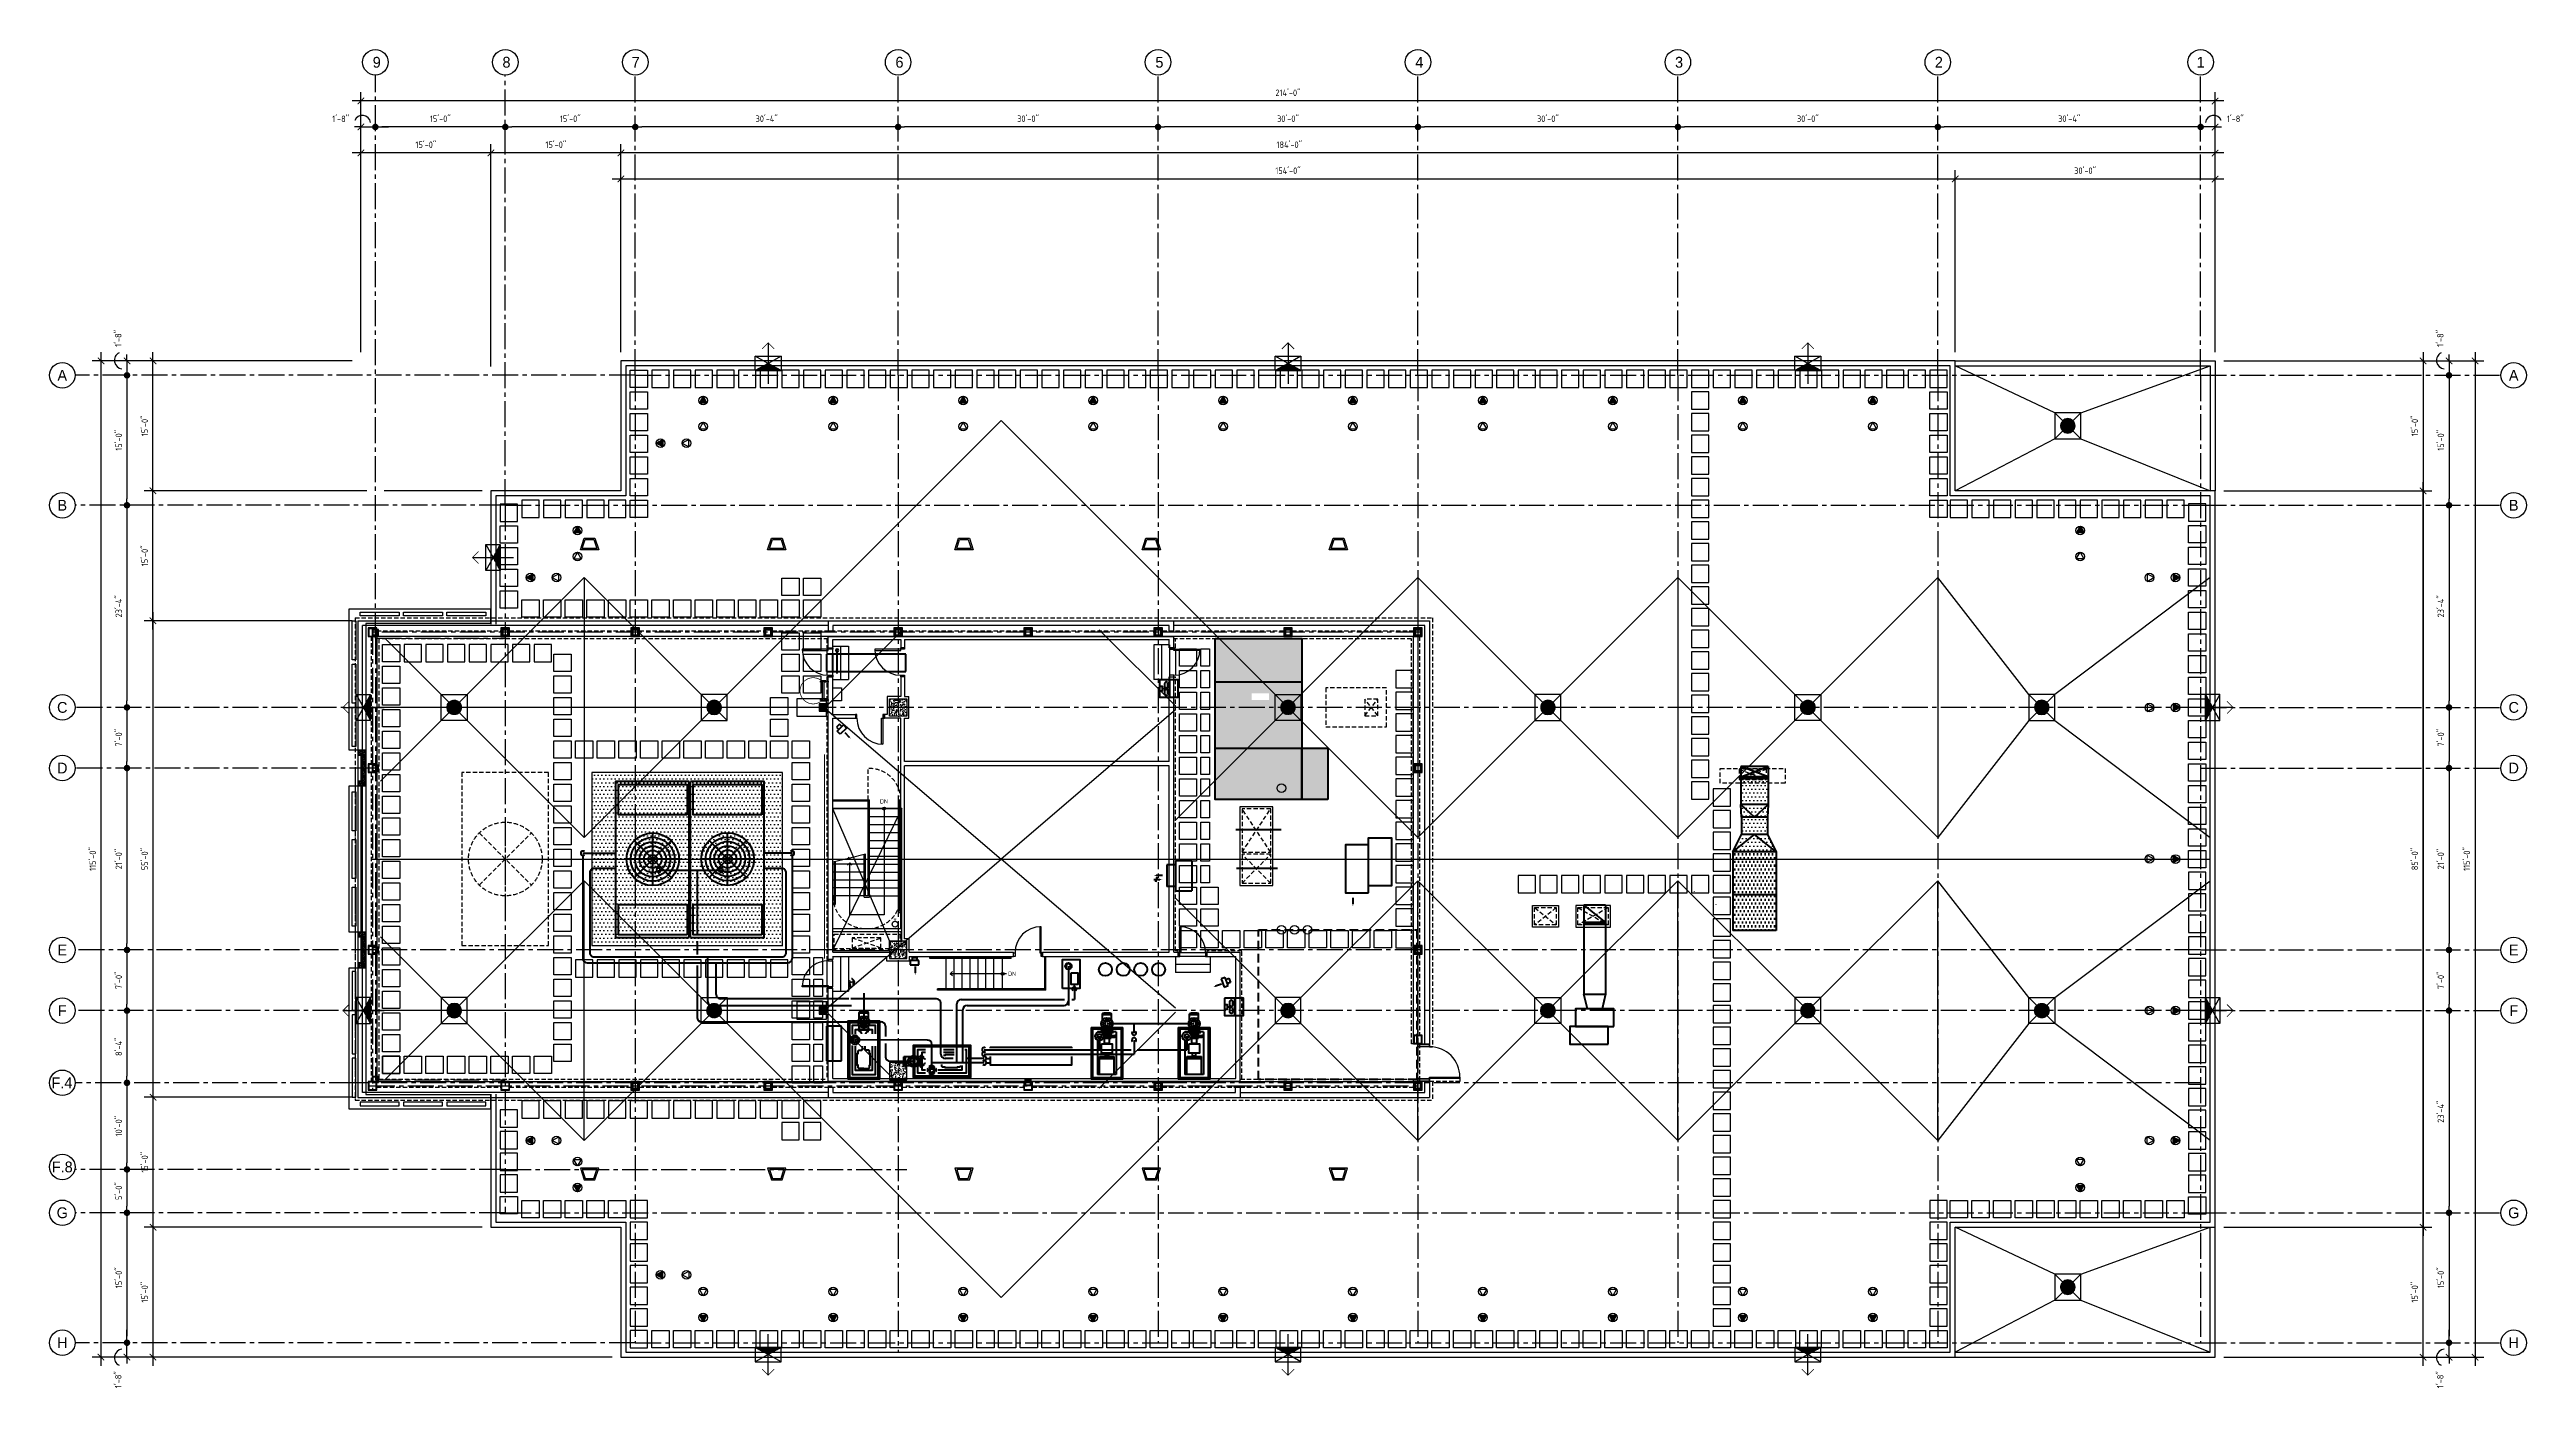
# Model space of a CAD drawing. Header units: inches. Extents: x 5893 to 9323, y 5265 to 7121.
import ezdxf
from ezdxf.enums import TextEntityAlignment as Align

# ---------------------------------------------------------------- set-up
doc = ezdxf.new("R2010")
doc.units = ezdxf.units.IN
doc.header["$LTSCALE"] = 48
doc.header["$MEASUREMENT"] = 0
for name, pattern in [('CENTER2', [1.125, 0.75, -0.125, 0.125, -0.125]), ('DASHED2', [0.375, 0.25, -0.125]), ('HIDDEN2', [0.1875, 0.125, -0.0625])]:
    doc.linetypes.add(name, pattern=pattern)
doc.layers.get('0').update_dxf_attribs({"linetype": 'CONTINUOUS'})
doc.layers.get('DEFPOINTS').update_dxf_attribs({"linetype": 'CONTINUOUS'})
for name, color, linetype in [('A-9 STAIR A SHAFT', 9, 'CONTINUOUS'), ('A_0_BLDGRD', 35, 'CENTER2'), ('A_0_COL-GRID', 40, 'CONTINUOUS'), ('A_0_CW_MTL', 3, 'CONTINUOUS'), ('A_0_DIMGRD', 9, 'CENTER2'), ('A_0_DIMTXT_8', 4, 'CONTINUOUS'), ('A_0_DIMTXT_MAIN', 4, 'CONTINUOUS'), ('A_0_DIMTXT_MINOR', 4, 'CONTINUOUS'), ('A_2-9_COL', 7, 'CONTINUOUS'), ('A_2-9_CW_H', 6, 'CONTINUOUS'), ('A_8-9_COPING', 1, 'CONTINUOUS'), ('A_9_CW_COPING', 2, 'CONTINUOUS'), ('A_9_DR_PLN', 1, 'CONTINUOUS'), ('A_9_PARAPET', 2, 'CONTINUOUS'), ('A_9_SCREEN WALL', 32, 'CONTINUOUS'), ('A_9_STAIR1_TREAD', 30, 'CONTINUOUS'), ('A_9_WALL', 31, 'CONTINUOUS'), ('A_MS_DRAINS', 7, 'CONTINUOUS'), ('A_MS_FINE', 1, 'CONTINUOUS'), ('A_MS_HATCH', 6, 'CONTINUOUS'), ('A_MS_HVAC', 2, 'CONTINUOUS'), ('A_MS_LIGHT', 3, 'CONTINUOUS'), ('A_MS_PAVERS', 1, 'CONTINUOUS'), ('A_MS_SLOPE_H', 3, 'CONTINUOUS'), ('A_MS_SLOPE_V', 1, 'CONTINUOUS'), ('columns', 2, 'CONTINUOUS'), ('M_1-9_DUCT', 9, 'CONTINUOUS'), ('M_2-9_SHAFT', 9, 'CONTINUOUS'), ('P_2-9_SLEEVE', 9, 'CONTINUOUS')]:
    doc.layers.add(name, color=color, linetype=linetype)
for name, color, linetype, lineweight in [('M-Anno-Text', 8, 'CONTINUOUS', 20), ('M-Cont', 230, 'CONTINUOUS', 50), ('M-Exhs-Duct', 210, 'CONTINUOUS', 70), ('M-Hvac-Eqpm', 34, 'CONTINUOUS', 50), ('M-Hvac-Retn', 30, 'CONTINUOUS', 70), ('M-Refg-Eqpm', 230, 'CONTINUOUS', 50), ('M-Refg-Pipe', 9, 'CONTINUOUS', 70)]:
    doc.layers.add(name, color=color, linetype=linetype, lineweight=lineweight)
doc.styles.add('ARCHITXT', font='architxt.shx')
doc.styles.add('AVANT', font='AVGARDN.TTF')
doc.dimstyles.new('DOT', dxfattribs={"dimscale": 96, "dimtxt": 0.09375, "dimasz": 0.09375, "dimexe": 0.125, "dimexo": 0.125, "dimgap": 0.0625, "dimtad": 1, "dimdec": 6, "dimzin": 3, "dimdsep": 46, "dimlunit": 4, "dimtxsty": 'ARCHITXT', "dimblk1": 'DOT', "dimblk2": 'DOT', "dimsah": 1, "dimcen": 0, "dimdle": 0.125, "dimse1": 1, "dimclrd": 256, "dimclre": 256, "dimclrt": 256, "dimadec": 0, "dimazin": 0, "dimtfac": 1, "dimtdec": 6, "dimtmove": 2, "dimatfit": 3, "dimldrblk": 'DOT', "dimfxl": 1, "dimfrac": 2, "dimtolj": 1, "dimtzin": 3, "dimarcsym": 0})
doc.dimstyles.new('TICK', dxfattribs={"dimscale": 96, "dimtxt": 0.09375, "dimasz": 0.09375, "dimexe": 0.125, "dimexo": 0.125, "dimgap": 0.0625, "dimtad": 1, "dimdec": 6, "dimzin": 3, "dimdsep": 46, "dimlunit": 4, "dimtxsty": 'ARCHITXT', "dimblk1": 'ARCHTICK', "dimblk2": 'ARCHTICK', "dimsah": 1, "dimcen": 0, "dimdle": 0.125, "dimclrd": 256, "dimclre": 256, "dimclrt": 256, "dimadec": 0, "dimazin": 0, "dimtfac": 1, "dimtdec": 6, "dimtmove": 2, "dimatfit": 3, "dimldrblk": 'ARCHTICK', "dimfxl": 1, "dimfrac": 2, "dimtolj": 1, "dimtzin": 3, "dimarcsym": 0})
doc.dimstyles.new('TICKDOT', dxfattribs={"dimscale": 96, "dimtxt": 0.09375, "dimasz": 0.09375, "dimexe": 0.125, "dimexo": 0.125, "dimgap": 0.0625, "dimtad": 1, "dimdec": 6, "dimzin": 3, "dimdsep": 46, "dimlunit": 4, "dimtxsty": 'ARCHITXT', "dimblk1": 'ARCHTICK', "dimblk2": 'DOT', "dimsah": 1, "dimcen": 0, "dimdle": 0.125, "dimclrd": 256, "dimclre": 256, "dimclrt": 256, "dimadec": 0, "dimazin": 0, "dimtfac": 1, "dimtdec": 6, "dimtmove": 2, "dimatfit": 3, "dimldrblk": 'ARCHTICK', "dimfxl": 1, "dimfrac": 2, "dimtolj": 1, "dimtzin": 3, "dimarcsym": 0})
pattern_1 = [(7e-15, (392, 5e-13), (2.625, 5.25), [0, -5.25])]
pattern_2 = [(7e-15, (2e-12, 1440), (2.625, 5.25), [0, -5.25])]

msp = doc.modelspace()

# ---------------------------------------------------------------- texts
at = {"layer": 'A_9_STAIR1_TREAD', "style": 'ARCHITXT'}
for p in [(7048.4219823, 6076.8844214), (7225.7474892, 5838.1080386)]:
    msp.add_text('DN', height=6, dxfattribs=at).set_placement(p, align=Align.CENTER)

# ---------------------------------------------------------------- blocks, each defined once
blk = doc.blocks.new('RD-20DIA')
at = {"layer": 'A_MS_HATCH'}
h = blk.add_hatch(dxfattribs=at)
h.set_pattern_fill('ANSI37', color=256, scale=4, angle=90, style=0)
h.set_pattern_definition([(135, (-6240, -5706), (-0.35355339, -0.35355339), []), (225, (-6240, -5706), (0.35355339, -0.35355339), [])])
edge = h.paths.add_edge_path()
edge.add_arc((0, 0), 10, 0, 360)
at = {"layer": 'A_MS_DRAINS', "color": 30}
for p, q in [((-18, -18), (18, 18)), ((18, -18), (-18, 18))]:
    blk.add_line(p, q, dxfattribs=at)
at = {"layer": 'A_MS_DRAINS'}
blk.add_lwpolyline([(18, -18), (-18, -18), (-18, 18), (18, 18)], close=True, dxfattribs=at)
blk.add_circle((0, 0), 10, dxfattribs=at)
blk = doc.blocks.new('SD-6X24')
at = {"layer": 'A_MS_HATCH'}
h = blk.add_hatch(dxfattribs=at)
h.set_pattern_fill('ANSI37', color=256, scale=4, angle=270, style=0)
h.set_pattern_definition([(315, (-6969.3838, -6302.17434), (0.35355339, 0.35355339), []), (45, (-6969.3838, -6302.17434), (-0.35355339, 0.35355339), [])])
h.paths.add_polyline_path([(-18, -10), (0, 0), (18, -10)])
at = {"layer": 'A_MS_DRAINS'}
for p, q in [((-18, 10), (0, 0)), ((0, 28.5), (0, -28.5)), ((0, 0), (18, 10))]:
    blk.add_line(p, q, dxfattribs=at)
for points in [[(-18, -10), (18, -10), (18, 10), (-18, 10)], [(-18, -10), (0, 0), (18, -10)]]:
    blk.add_lwpolyline(points, close=True, dxfattribs=at)
at = {"layer": 'A_MS_DRAINS', "const_width": 1}
blk.add_lwpolyline([(-8.5, 20), (0, 28.5), (8.5, 20)], dxfattribs=at)
blk = doc.blocks.new('COL_2-9_24X24')
at = {"layer": 'A_2-9_CW_H'}
h = blk.add_hatch(dxfattribs=at)
h.set_pattern_fill('AR-CONC,_I', color=256, style=2)
h.set_pattern_definition([(50, (-7117.516, -6304.06), (7.172602, -0.6275213), [0.75, -8.25]), (355, (-7117.516, -6304.06), (-1.3875133, 7.5219213), [0.6, -6.6]), (100.4514, (-7116.918, -6304.112), (5.785094, 6.8943954), [0.637402, -7.011421]), (46.1842, (-7117.516, -6302.06), (10.6724105, -1.65519), [1.125, -12.375]), (96.6356, (-7116.626, -6302.198), (9.346627, 9.741179), [0.956103, -10.51713]), (351.1842, (-7117.516, -6302.06), (9.34662, 9.741186), [0.9, -9.9]), (21, (-7116.516, -6302.56), (5.9690705, -4.026189), [0.75, -8.25]), (326, (-7116.516, -6302.56), (2.4331533, 7.2515005), [0.6, -6.6]), (71.4514, (-7116.018, -6302.8954), (8.4022263, 3.225305), [0.637402, -7.011421]), (37.5, (-7117.5157, -6304.06), (0.12159855, 3.32893854), [0, -6.52, 0, -6.7, 0, -6.625]), (7.5, (-7117.5157, -6304.06), (2.6306954, 3.9441171), [0, -3.82, 0, -6.37, 0, -2.525]), (327.5, (-7119.7457, -6304.06), (5.33822436, -0.2255487), [0, -2.5, 0, -7.8, 0, -10.35]), (317.5, (-7120.7457, -6304.06), (5.8318617, 1.0010498), [0, -3.25, 0, -5.18, 0, -7.35])])
h.paths.add_polyline_path([(12, -12), (-12, -12), (-12, 12), (12, 12)])
at = {"layer": 'A_2-9_COL'}
blk.add_lwpolyline([(12, -12), (-12, -12), (-12, 12), (12, 12)], close=True, dxfattribs=at)
blk = doc.blocks.new('ARROWS')
blk.add_line((0, 0), (0.36, 0))
blk.add_solid([(0.36, 0.03), (0.36, -0.03), (0.5, 0)])
blk = doc.blocks.new('ARROWR')
for p, q in [((0.28, 0), (0.14, 0)), ((0.28, 0), (0.31, -0.13)), ((0.37, 0.13), (0.31, -0.13)), ((0.4, 0), (0.37, 0.13)), ((0.5, 0), (0.4, 0))]:
    blk.add_line(p, q)
blk.add_solid([(0.14, 0.03), (0.14, -0.03), (0, 0)])
blk = doc.blocks.new('A$C5A135038')
at = {"layer": 'M-Hvac-Eqpm'}
blk.add_line((12, 22), (12, 16.7), dxfattribs=at)
for points in [[(24, 26), (0, 26), (0, 12), (24, 12)], [(24, 12), (0, 12), (0, 0), (24, 0)], [(15, 26), (9, 26), (9, 22), (15, 22)]]:
    blk.add_lwpolyline(points, close=True, dxfattribs=at)
for centre in [(7.1, 16.7), (16.9, 16.7)]:
    blk.add_ellipse(centre, major_axis=(-4.89, 0), ratio=0.393434, dxfattribs=at)
blk = doc.blocks.new('UHEATH')
for p, q in [((-1, 1), (-1, 0)), ((1, 1), (-1, 1)), ((-1, 0), (1, 0)), ((-0.5, 1.75), (0.5, 1.75)), ((-0.5, 1), (-0.5, 1.75)), ((0.5, 1.75), (0.5, 1)), ((1, 0), (1, 1))]:
    blk.add_line(p, q)
blk = doc.blocks.new('MOD')
blk.add_lwpolyline([(0.28125, 0.28125, 1), (-0.28125, 0.28125, 1)], format="xyb", close=True)
blk = doc.blocks.new('GDIMARR')
blk.add_solid([(-1, 0.17), (-1, -0.17), (0, 0)])
blk = doc.blocks.new('_ARCHTICK')
at = {"color": 0, "linetype": 'ByBlock', "const_width": 0.15}
blk.add_lwpolyline([(-0.5, -0.5), (0.5, 0.5)], dxfattribs=at)
blk = doc.blocks.new('*D29')
at = {"layer": 'A_0_DIMTXT_MAIN', "lineweight": -2, "transparency": 16777216}
for p, q in [((8904, 7050), (6312, 7050)), ((6324, 6702), (6324, 7062)), ((8892, 6702), (8892, 7062))]:
    blk.add_line(p, q, dxfattribs=at)
at = {"layer": 'DEFPOINTS', "color": 0, "transparency": 16777216}
for p in [(6324, 7050), (6324, 6690), (8892, 6690)]:
    blk.add_point(p, dxfattribs=at)
at = {"layer": 'A_0_DIMTXT_MAIN', "lineweight": -2, "transparency": 16777216, "xscale": 9, "yscale": 9, "zscale": 9, "rotation": 180}
blk.add_blockref('_ARCHTICK', (6324, 7050), dxfattribs=at)
at = {"layer": 'A_0_DIMTXT_MAIN', "lineweight": -2, "transparency": 16777216, "xscale": 9, "yscale": 9, "zscale": 9}
blk.add_blockref('_ARCHTICK', (8892, 7050), dxfattribs=at)
at = {"layer": 'A_0_DIMTXT_MAIN', "transparency": 16777216, "insert": (7608, 7061.4), "char_height": 9, "attachment_point": 5, "style": 'ARCHITXT'}
blk.add_mtext('\\A1;214\'-0"', dxfattribs=at)
blk = doc.blocks.new('_DOT')
at = {"color": 0, "linetype": 'ByBlock'}
blk.add_line((-0.5, 0), (-1, 0), dxfattribs=at)
at = {"color": 0, "linetype": 'ByBlock', "const_width": 0.5}
blk.add_lwpolyline([(-0.25, 0, 1), (0.25, 0, 1)], format="xyb", close=True, dxfattribs=at)
blk = doc.blocks.new('*D30')
at = {"layer": 'A_0_DIMTXT_MAIN', "lineweight": -2, "transparency": 16777216}
for p, q in [((6324, 7014), (6315, 7014)), ((6324, 7014), (6344, 7014)), ((6353, 7014), (6362, 7014))]:
    blk.add_line(p, q, dxfattribs=at)
at = {"layer": 'DEFPOINTS', "color": 0, "transparency": 16777216}
for p in [(6324, 7014), (6344, 7014), (6344, 7014)]:
    blk.add_point(p, dxfattribs=at)
at = {"layer": 'A_0_DIMTXT_MAIN', "lineweight": -2, "transparency": 16777216, "xscale": 9, "yscale": 9, "zscale": 9}
blk.add_blockref('_ARCHTICK', (6324, 7014), dxfattribs=at)
at = {"layer": 'A_0_DIMTXT_MAIN', "lineweight": -2, "transparency": 16777216, "xscale": 9, "yscale": 9, "zscale": 9, "rotation": 180}
blk.add_blockref('_DOT', (6344, 7014), dxfattribs=at)
at = {"layer": 'A_0_DIMTXT_MAIN', "transparency": 16777216, "insert": (6296, 7025.3), "char_height": 9, "attachment_point": 5, "style": 'ARCHITXT'}
blk.add_mtext('\\A1;1\'-8"', dxfattribs=at)
blk = doc.blocks.new('*D31')
at = {"layer": 'A_0_DIMTXT_MAIN', "lineweight": -2, "transparency": 16777216}
blk.add_line((6515, 7014), (6353, 7014), dxfattribs=at)
at = {"layer": 'DEFPOINTS', "color": 0, "transparency": 16777216}
for p in [(6344, 7014), (6344, 7014), (6524, 7014)]:
    blk.add_point(p, dxfattribs=at)
at = {"layer": 'A_0_DIMTXT_MAIN', "lineweight": -2, "transparency": 16777216, "xscale": 9, "yscale": 9, "zscale": 9, "rotation": 180}
blk.add_blockref('_DOT', (6344, 7014), dxfattribs=at)
at = {"layer": 'A_0_DIMTXT_MAIN', "lineweight": -2, "transparency": 16777216, "xscale": 9, "yscale": 9, "zscale": 9}
blk.add_blockref('_DOT', (6524, 7014), dxfattribs=at)
at = {"layer": 'A_0_DIMTXT_MAIN', "transparency": 16777216, "insert": (6434, 7025.4), "char_height": 9, "attachment_point": 5, "style": 'ARCHITXT'}
blk.add_mtext('\\A1;15\'-0"', dxfattribs=at)
blk = doc.blocks.new('*D32')
at = {"layer": 'A_0_DIMTXT_MAIN', "lineweight": -2, "transparency": 16777216}
blk.add_line((7059, 7014), (6713, 7014), dxfattribs=at)
at = {"layer": 'DEFPOINTS', "color": 0, "transparency": 16777216}
for p in [(6704, 7014), (6704, 7014), (7068, 7014)]:
    blk.add_point(p, dxfattribs=at)
at = {"layer": 'A_0_DIMTXT_MAIN', "lineweight": -2, "transparency": 16777216, "xscale": 9, "yscale": 9, "zscale": 9, "rotation": 180}
blk.add_blockref('_DOT', (6704, 7014), dxfattribs=at)
at = {"layer": 'A_0_DIMTXT_MAIN', "lineweight": -2, "transparency": 16777216, "xscale": 9, "yscale": 9, "zscale": 9}
blk.add_blockref('_DOT', (7068, 7014), dxfattribs=at)
at = {"layer": 'A_0_DIMTXT_MAIN', "transparency": 16777216, "insert": (6886, 7025.4), "char_height": 9, "attachment_point": 5, "style": 'ARCHITXT'}
blk.add_mtext('\\A1;30\'-4"', dxfattribs=at)
blk = doc.blocks.new('*D33')
at = {"layer": 'A_0_DIMTXT_MAIN', "lineweight": -2, "transparency": 16777216}
blk.add_line((7419, 7014), (7077, 7014), dxfattribs=at)
at = {"layer": 'DEFPOINTS', "color": 0, "transparency": 16777216}
for p in [(7068, 7014), (7068, 7014), (7428, 7014)]:
    blk.add_point(p, dxfattribs=at)
at = {"layer": 'A_0_DIMTXT_MAIN', "lineweight": -2, "transparency": 16777216, "xscale": 9, "yscale": 9, "zscale": 9, "rotation": 180}
blk.add_blockref('_DOT', (7068, 7014), dxfattribs=at)
at = {"layer": 'A_0_DIMTXT_MAIN', "lineweight": -2, "transparency": 16777216, "xscale": 9, "yscale": 9, "zscale": 9}
blk.add_blockref('_DOT', (7428, 7014), dxfattribs=at)
at = {"layer": 'A_0_DIMTXT_MAIN', "transparency": 16777216, "insert": (7248, 7025.4), "char_height": 9, "attachment_point": 5, "style": 'ARCHITXT'}
blk.add_mtext('\\A1;30\'-0"', dxfattribs=at)
blk = doc.blocks.new('*D34')
at = {"layer": 'A_0_DIMTXT_MAIN', "lineweight": -2, "transparency": 16777216}
blk.add_line((7779, 7014), (7437, 7014), dxfattribs=at)
at = {"layer": 'DEFPOINTS', "color": 0, "transparency": 16777216}
for p in [(7428, 7014), (7428, 7014), (7788, 7014)]:
    blk.add_point(p, dxfattribs=at)
at = {"layer": 'A_0_DIMTXT_MAIN', "lineweight": -2, "transparency": 16777216, "xscale": 9, "yscale": 9, "zscale": 9, "rotation": 180}
blk.add_blockref('_DOT', (7428, 7014), dxfattribs=at)
at = {"layer": 'A_0_DIMTXT_MAIN', "lineweight": -2, "transparency": 16777216, "xscale": 9, "yscale": 9, "zscale": 9}
blk.add_blockref('_DOT', (7788, 7014), dxfattribs=at)
at = {"layer": 'A_0_DIMTXT_MAIN', "transparency": 16777216, "insert": (7608, 7025.4), "char_height": 9, "attachment_point": 5, "style": 'ARCHITXT'}
blk.add_mtext('\\A1;30\'-0"', dxfattribs=at)
blk = doc.blocks.new('*D35')
at = {"layer": 'A_0_DIMTXT_MAIN', "lineweight": -2, "transparency": 16777216}
blk.add_line((8139, 7014), (7797, 7014), dxfattribs=at)
at = {"layer": 'DEFPOINTS', "color": 0, "transparency": 16777216}
for p in [(7788, 7014), (7788, 7014), (8148, 7014)]:
    blk.add_point(p, dxfattribs=at)
at = {"layer": 'A_0_DIMTXT_MAIN', "lineweight": -2, "transparency": 16777216, "xscale": 9, "yscale": 9, "zscale": 9, "rotation": 180}
blk.add_blockref('_DOT', (7788, 7014), dxfattribs=at)
at = {"layer": 'A_0_DIMTXT_MAIN', "lineweight": -2, "transparency": 16777216, "xscale": 9, "yscale": 9, "zscale": 9}
blk.add_blockref('_DOT', (8148, 7014), dxfattribs=at)
at = {"layer": 'A_0_DIMTXT_MAIN', "transparency": 16777216, "insert": (7968, 7025.4), "char_height": 9, "attachment_point": 5, "style": 'ARCHITXT'}
blk.add_mtext('\\A1;30\'-0"', dxfattribs=at)
blk = doc.blocks.new('*D36')
at = {"layer": 'A_0_DIMTXT_MAIN', "lineweight": -2, "transparency": 16777216}
blk.add_line((8499, 7014), (8157, 7014), dxfattribs=at)
at = {"layer": 'DEFPOINTS', "color": 0, "transparency": 16777216}
for p in [(8148, 7014), (8148, 7014), (8508, 7014)]:
    blk.add_point(p, dxfattribs=at)
at = {"layer": 'A_0_DIMTXT_MAIN', "lineweight": -2, "transparency": 16777216, "xscale": 9, "yscale": 9, "zscale": 9, "rotation": 180}
blk.add_blockref('_DOT', (8148, 7014), dxfattribs=at)
at = {"layer": 'A_0_DIMTXT_MAIN', "lineweight": -2, "transparency": 16777216, "xscale": 9, "yscale": 9, "zscale": 9}
blk.add_blockref('_DOT', (8508, 7014), dxfattribs=at)
at = {"layer": 'A_0_DIMTXT_MAIN', "transparency": 16777216, "insert": (8328, 7025.4), "char_height": 9, "attachment_point": 5, "style": 'ARCHITXT'}
blk.add_mtext('\\A1;30\'-0"', dxfattribs=at)
blk = doc.blocks.new('*D37')
at = {"layer": 'A_0_DIMTXT_MAIN', "lineweight": -2, "transparency": 16777216}
blk.add_line((8863, 7014), (8517, 7014), dxfattribs=at)
at = {"layer": 'DEFPOINTS', "color": 0, "transparency": 16777216}
for p in [(8508, 7014), (8508, 7014), (8872, 7014)]:
    blk.add_point(p, dxfattribs=at)
at = {"layer": 'A_0_DIMTXT_MAIN', "lineweight": -2, "transparency": 16777216, "xscale": 9, "yscale": 9, "zscale": 9, "rotation": 180}
blk.add_blockref('_DOT', (8508, 7014), dxfattribs=at)
at = {"layer": 'A_0_DIMTXT_MAIN', "lineweight": -2, "transparency": 16777216, "xscale": 9, "yscale": 9, "zscale": 9}
blk.add_blockref('_DOT', (8872, 7014), dxfattribs=at)
at = {"layer": 'A_0_DIMTXT_MAIN', "transparency": 16777216, "insert": (8690, 7025.4), "char_height": 9, "attachment_point": 5, "style": 'ARCHITXT'}
blk.add_mtext('\\A1;30\'-4"', dxfattribs=at)
blk = doc.blocks.new('*D38')
at = {"layer": 'A_0_DIMTXT_MAIN', "lineweight": -2, "transparency": 16777216}
for p, q in [((8863, 7014), (8854, 7014)), ((8892, 7014), (8872, 7014)), ((8892, 7014), (8901, 7014))]:
    blk.add_line(p, q, dxfattribs=at)
at = {"layer": 'DEFPOINTS', "color": 0, "transparency": 16777216}
for p in [(8872, 7014), (8872, 7014), (8892, 7014)]:
    blk.add_point(p, dxfattribs=at)
at = {"layer": 'A_0_DIMTXT_MAIN', "lineweight": -2, "transparency": 16777216, "xscale": 9, "yscale": 9, "zscale": 9}
blk.add_blockref('_DOT', (8872, 7014), dxfattribs=at)
at = {"layer": 'A_0_DIMTXT_MAIN', "lineweight": -2, "transparency": 16777216, "xscale": 9, "yscale": 9, "zscale": 9, "rotation": 180}
blk.add_blockref('_ARCHTICK', (8892, 7014), dxfattribs=at)
at = {"layer": 'A_0_DIMTXT_MAIN', "transparency": 16777216, "insert": (8920, 7025.3), "char_height": 9, "attachment_point": 5, "style": 'ARCHITXT'}
blk.add_mtext('\\A1;1\'-8"', dxfattribs=at)
blk = doc.blocks.new('*D39')
at = {"layer": 'A_0_DIMTXT_MAIN', "lineweight": -2, "transparency": 16777216}
blk.add_line((6695, 7014), (6533, 7014), dxfattribs=at)
at = {"layer": 'DEFPOINTS', "color": 0, "transparency": 16777216}
for p in [(6524, 7014), (6524, 7014), (6704, 7014)]:
    blk.add_point(p, dxfattribs=at)
at = {"layer": 'A_0_DIMTXT_MAIN', "lineweight": -2, "transparency": 16777216, "xscale": 9, "yscale": 9, "zscale": 9, "rotation": 180}
blk.add_blockref('_DOT', (6524, 7014), dxfattribs=at)
at = {"layer": 'A_0_DIMTXT_MAIN', "lineweight": -2, "transparency": 16777216, "xscale": 9, "yscale": 9, "zscale": 9}
blk.add_blockref('_DOT', (6704, 7014), dxfattribs=at)
at = {"layer": 'A_0_DIMTXT_MAIN', "transparency": 16777216, "insert": (6614, 7025.4), "char_height": 9, "attachment_point": 5, "style": 'ARCHITXT'}
blk.add_mtext('\\A1;15\'-0"', dxfattribs=at)
blk = doc.blocks.new('*D40')
at = {"layer": 'A_0_DIMTXT_MINOR', "lineweight": -2, "transparency": 16777216}
for p, q in [((8904, 6978), (6672, 6978)), ((6684, 6702), (6684, 6990))]:
    blk.add_line(p, q, dxfattribs=at)
at = {"layer": 'DEFPOINTS', "color": 0, "transparency": 16777216}
for p in [(6684, 6978), (8892, 6978), (6684, 6690)]:
    blk.add_point(p, dxfattribs=at)
at = {"layer": 'A_0_DIMTXT_MINOR', "lineweight": -2, "transparency": 16777216, "xscale": 9, "yscale": 9, "zscale": 9, "rotation": 180}
blk.add_blockref('_ARCHTICK', (6684, 6978), dxfattribs=at)
at = {"layer": 'A_0_DIMTXT_MINOR', "lineweight": -2, "transparency": 16777216, "xscale": 9, "yscale": 9, "zscale": 9}
blk.add_blockref('_ARCHTICK', (8892, 6978), dxfattribs=at)
at = {"layer": 'A_0_DIMTXT_MINOR', "transparency": 16777216, "insert": (7609.8, 6989.4), "char_height": 9, "attachment_point": 5, "style": 'ARCHITXT'}
blk.add_mtext('\\A1;184\'-0"', dxfattribs=at)
blk = doc.blocks.new('*D41')
at = {"layer": 'A_0_DIMTXT_MINOR', "lineweight": -2, "transparency": 16777216}
blk.add_line((6516, 6978), (6312, 6978), dxfattribs=at)
at = {"layer": 'DEFPOINTS', "color": 0, "transparency": 16777216}
for p in [(6324, 6978), (6324, 6978), (6504, 6978)]:
    blk.add_point(p, dxfattribs=at)
at = {"layer": 'A_0_DIMTXT_MINOR', "lineweight": -2, "transparency": 16777216, "xscale": 9, "yscale": 9, "zscale": 9, "rotation": 180}
blk.add_blockref('_ARCHTICK', (6324, 6978), dxfattribs=at)
at = {"layer": 'A_0_DIMTXT_MINOR', "lineweight": -2, "transparency": 16777216, "xscale": 9, "yscale": 9, "zscale": 9}
blk.add_blockref('_ARCHTICK', (6504, 6978), dxfattribs=at)
at = {"layer": 'A_0_DIMTXT_MINOR', "transparency": 16777216, "insert": (6414, 6989.4), "char_height": 9, "attachment_point": 5, "style": 'ARCHITXT'}
blk.add_mtext('\\A1;15\'-0"', dxfattribs=at)
blk = doc.blocks.new('*D42')
at = {"layer": 'A_0_DIMTXT_MINOR', "lineweight": -2, "transparency": 16777216}
for p, q in [((6696, 6978), (6492, 6978)), ((6504, 6682), (6504, 6990))]:
    blk.add_line(p, q, dxfattribs=at)
at = {"layer": 'DEFPOINTS', "color": 0, "transparency": 16777216}
for p in [(6504, 6978), (6684, 6726), (6504, 6670)]:
    blk.add_point(p, dxfattribs=at)
at = {"layer": 'A_0_DIMTXT_MINOR', "lineweight": -2, "transparency": 16777216, "xscale": 9, "yscale": 9, "zscale": 9, "rotation": 180}
blk.add_blockref('_ARCHTICK', (6504, 6978), dxfattribs=at)
at = {"layer": 'A_0_DIMTXT_MINOR', "lineweight": -2, "transparency": 16777216, "xscale": 9, "yscale": 9, "zscale": 9}
blk.add_blockref('_ARCHTICK', (6684, 6978), dxfattribs=at)
at = {"layer": 'A_0_DIMTXT_MINOR', "transparency": 16777216, "insert": (6594, 6989.4), "char_height": 9, "attachment_point": 5, "style": 'ARCHITXT'}
blk.add_mtext('\\A1;15\'-0"', dxfattribs=at)
blk = doc.blocks.new('*D43')
at = {"layer": 'A_0_DIMTXT_MAIN', "lineweight": -2, "transparency": 16777216}
for p, q in [((8904, 6690), (9264, 6690)), ((9252, 6702), (9252, 5298)), ((8904, 5310), (9264, 5310))]:
    blk.add_line(p, q, dxfattribs=at)
at = {"layer": 'DEFPOINTS', "color": 0, "transparency": 16777216}
for p in [(8892, 6690), (8892, 5310), (9252, 5310)]:
    blk.add_point(p, dxfattribs=at)
at = {"layer": 'A_0_DIMTXT_MAIN', "lineweight": -2, "transparency": 16777216, "xscale": 9, "yscale": 9, "zscale": 9}
for p, rotation in [((9252, 6690), 90), ((9252, 5310), 270)]:
    blk.add_blockref('_ARCHTICK', p, dxfattribs=dict(at, rotation=rotation))
at = {"layer": 'A_0_DIMTXT_MAIN', "transparency": 16777216, "insert": (9240.6, 6000), "char_height": 9, "attachment_point": 5, "rotation": 90, "style": 'ARCHITXT'}
blk.add_mtext('\\A1;115\'-0"', dxfattribs=at)
blk = doc.blocks.new('*D44')
at = {"layer": 'A_0_DIMTXT_MAIN', "lineweight": -2, "transparency": 16777216}
blk.add_line((9216, 6117), (9216, 5883), dxfattribs=at)
at = {"layer": 'DEFPOINTS', "color": 0, "transparency": 16777216}
for p in [(9216, 6126), (9216, 5874), (9216, 5874)]:
    blk.add_point(p, dxfattribs=at)
at = {"layer": 'A_0_DIMTXT_MAIN', "lineweight": -2, "transparency": 16777216, "xscale": 9, "yscale": 9, "zscale": 9}
for p, rotation in [((9216, 6126), 90), ((9216, 5874), 270)]:
    blk.add_blockref('_DOT', p, dxfattribs=dict(at, rotation=rotation))
at = {"layer": 'A_0_DIMTXT_MAIN', "transparency": 16777216, "insert": (9204.6, 6000), "char_height": 9, "attachment_point": 5, "rotation": 90, "style": 'ARCHITXT'}
blk.add_mtext('\\A1;21\'-0"', dxfattribs=at)
blk = doc.blocks.new('*D45')
at = {"layer": 'A_0_DIMTXT_MAIN', "lineweight": -2, "transparency": 16777216}
blk.add_line((9216, 6661), (9216, 6499), dxfattribs=at)
at = {"layer": 'DEFPOINTS', "color": 0, "transparency": 16777216}
for p in [(9216, 6670), (9216, 6490), (9216, 6490)]:
    blk.add_point(p, dxfattribs=at)
at = {"layer": 'A_0_DIMTXT_MAIN', "lineweight": -2, "transparency": 16777216, "xscale": 9, "yscale": 9, "zscale": 9}
for p, rotation in [((9216, 6670), 90), ((9216, 6490), 270)]:
    blk.add_blockref('_DOT', p, dxfattribs=dict(at, rotation=rotation))
at = {"layer": 'A_0_DIMTXT_MAIN', "transparency": 16777216, "insert": (9204.6, 6580), "char_height": 9, "attachment_point": 5, "rotation": 90, "style": 'ARCHITXT'}
blk.add_mtext('\\A1;15\'-0"', dxfattribs=at)
blk = doc.blocks.new('*D46')
at = {"layer": 'A_0_DIMTXT_MAIN', "lineweight": -2, "transparency": 16777216}
blk.add_line((9216, 6201), (9216, 6135), dxfattribs=at)
at = {"layer": 'DEFPOINTS', "color": 0, "transparency": 16777216}
for p in [(9216, 6210), (9216, 6126), (9216, 6126)]:
    blk.add_point(p, dxfattribs=at)
at = {"layer": 'A_0_DIMTXT_MAIN', "lineweight": -2, "transparency": 16777216, "xscale": 9, "yscale": 9, "zscale": 9}
for p, rotation in [((9216, 6210), 90), ((9216, 6126), 270)]:
    blk.add_blockref('_DOT', p, dxfattribs=dict(at, rotation=rotation))
at = {"layer": 'A_0_DIMTXT_MAIN', "transparency": 16777216, "insert": (9204.6, 6168), "char_height": 9, "attachment_point": 5, "rotation": 90, "style": 'ARCHITXT'}
blk.add_mtext('\\A1;7\'-0"', dxfattribs=at)
blk = doc.blocks.new('*D47')
at = {"layer": 'A_0_DIMTXT_8', "lineweight": -2, "transparency": 16777216}
for p, q in [((9180, 6702), (9180, 6498)), ((8904, 6510), (9192, 6510))]:
    blk.add_line(p, q, dxfattribs=at)
at = {"layer": 'DEFPOINTS', "color": 0, "transparency": 16777216}
for p in [(9180, 6690), (8892, 6510), (9180, 6510)]:
    blk.add_point(p, dxfattribs=at)
at = {"layer": 'A_0_DIMTXT_8', "lineweight": -2, "transparency": 16777216, "xscale": 9, "yscale": 9, "zscale": 9}
for p, rotation in [((9180, 6690), 90), ((9180, 6510), 270)]:
    blk.add_blockref('_ARCHTICK', p, dxfattribs=dict(at, rotation=rotation))
at = {"layer": 'A_0_DIMTXT_8', "transparency": 16777216, "insert": (9168.6, 6600), "char_height": 9, "attachment_point": 5, "rotation": 90, "style": 'ARCHITXT'}
blk.add_mtext('\\A1;15\'-0"', dxfattribs=at)
blk = doc.blocks.new('*D48')
at = {"layer": 'A_0_DIMTXT_8', "lineweight": -2, "transparency": 16777216}
blk.add_line((9180, 6522), (9180, 5478), dxfattribs=at)
at = {"layer": 'DEFPOINTS', "color": 0, "transparency": 16777216}
for p in [(9180, 6510), (9180, 5490), (9180, 5490)]:
    blk.add_point(p, dxfattribs=at)
at = {"layer": 'A_0_DIMTXT_8', "lineweight": -2, "transparency": 16777216, "xscale": 9, "yscale": 9, "zscale": 9}
for p, rotation in [((9180, 6510), 90), ((9180, 5490), 270)]:
    blk.add_blockref('_ARCHTICK', p, dxfattribs=dict(at, rotation=rotation))
at = {"layer": 'A_0_DIMTXT_8', "transparency": 16777216, "insert": (9168.6, 6000), "char_height": 9, "attachment_point": 5, "rotation": 90, "style": 'ARCHITXT'}
blk.add_mtext('\\A1;85\'-0"', dxfattribs=at)
blk = doc.blocks.new('*D49')
at = {"layer": 'A_0_DIMTXT_MAIN', "lineweight": -2, "transparency": 16777216}
for p, q in [((9216, 5339), (9216, 5348)), ((9216, 5310), (9216, 5330)), ((9216, 5310), (9216, 5301))]:
    blk.add_line(p, q, dxfattribs=at)
at = {"layer": 'DEFPOINTS', "color": 0, "transparency": 16777216}
for p in [(9216, 5330), (9216, 5330), (9216, 5310)]:
    blk.add_point(p, dxfattribs=at)
at = {"layer": 'A_0_DIMTXT_MAIN', "lineweight": -2, "transparency": 16777216, "xscale": 9, "yscale": 9, "zscale": 9}
for name, p, rotation in [('_DOT', (9216, 5330), 270), ('_ARCHTICK', (9216, 5310), 90)]:
    blk.add_blockref(name, p, dxfattribs=dict(at, rotation=rotation))
at = {"layer": 'A_0_DIMTXT_MAIN', "transparency": 16777216, "insert": (9203.9, 5278.8), "char_height": 9, "attachment_point": 5, "rotation": 90, "style": 'ARCHITXT'}
blk.add_mtext('\\A1;1\'-8"', dxfattribs=at)
blk = doc.blocks.new('*D50')
at = {"layer": 'A_0_DIMTXT_MAIN', "lineweight": -2, "transparency": 16777216}
for p, q in [((9216, 6690), (9216, 6699)), ((9216, 6690), (9216, 6670)), ((9216, 6661), (9216, 6652))]:
    blk.add_line(p, q, dxfattribs=at)
at = {"layer": 'DEFPOINTS', "color": 0, "transparency": 16777216}
for p in [(9216, 6690), (9216, 6670), (9216, 6670)]:
    blk.add_point(p, dxfattribs=at)
at = {"layer": 'A_0_DIMTXT_MAIN', "lineweight": -2, "transparency": 16777216, "xscale": 9, "yscale": 9, "zscale": 9}
for name, p, rotation in [('_ARCHTICK', (9216, 6690), 270), ('_DOT', (9216, 6670), 90)]:
    blk.add_blockref(name, p, dxfattribs=dict(at, rotation=rotation))
at = {"layer": 'A_0_DIMTXT_MAIN', "transparency": 16777216, "insert": (9203.9, 6721.2), "char_height": 9, "attachment_point": 5, "rotation": 90, "style": 'ARCHITXT'}
blk.add_mtext('\\A1;1\'-8"', dxfattribs=at)
blk = doc.blocks.new('*D51')
at = {"layer": 'A_0_DIMTXT_MAIN', "lineweight": -2, "transparency": 16777216}
for p, q in [((6312, 6690), (5952, 6690)), ((5964, 6702), (5964, 5298)), ((6672, 5310), (5952, 5310))]:
    blk.add_line(p, q, dxfattribs=at)
at = {"layer": 'DEFPOINTS', "color": 0, "transparency": 16777216}
for p in [(6324, 6690), (5964, 5310), (6684, 5310)]:
    blk.add_point(p, dxfattribs=at)
at = {"layer": 'A_0_DIMTXT_MAIN', "lineweight": -2, "transparency": 16777216, "xscale": 9, "yscale": 9, "zscale": 9}
for p, rotation in [((5964, 6690), 90), ((5964, 5310), 270)]:
    blk.add_blockref('_ARCHTICK', p, dxfattribs=dict(at, rotation=rotation))
at = {"layer": 'A_0_DIMTXT_MAIN', "transparency": 16777216, "insert": (5952.6, 6000), "char_height": 9, "attachment_point": 5, "rotation": 90, "style": 'ARCHITXT'}
blk.add_mtext('\\A1;115\'-0"', dxfattribs=at)
blk = doc.blocks.new('*D52')
at = {"layer": 'A_0_DIMTXT_MAIN', "lineweight": -2, "transparency": 16777216}
for p, q in [((6000, 5339), (6000, 5348)), ((6000, 5310), (6000, 5330)), ((6000, 5310), (6000, 5301))]:
    blk.add_line(p, q, dxfattribs=at)
at = {"layer": 'DEFPOINTS', "color": 0, "transparency": 16777216}
for p in [(6000, 5330), (6000, 5330), (6000, 5310)]:
    blk.add_point(p, dxfattribs=at)
at = {"layer": 'A_0_DIMTXT_MAIN', "lineweight": -2, "transparency": 16777216, "xscale": 9, "yscale": 9, "zscale": 9}
for name, p, rotation in [('_DOT', (6000, 5330), 270), ('_ARCHTICK', (6000, 5310), 90)]:
    blk.add_blockref(name, p, dxfattribs=dict(at, rotation=rotation))
at = {"layer": 'A_0_DIMTXT_MAIN', "transparency": 16777216, "insert": (5987.9, 5278.8), "char_height": 9, "attachment_point": 5, "rotation": 90, "style": 'ARCHITXT'}
blk.add_mtext('\\A1;1\'-8"', dxfattribs=at)
blk = doc.blocks.new('*D53')
at = {"layer": 'A_0_DIMTXT_MAIN', "lineweight": -2, "transparency": 16777216}
for p, q in [((6000, 6690), (6000, 6699)), ((6000, 6690), (6000, 6670)), ((6000, 6661), (6000, 6652))]:
    blk.add_line(p, q, dxfattribs=at)
at = {"layer": 'DEFPOINTS', "color": 0, "transparency": 16777216}
for p in [(6000, 6690), (6000, 6670), (6000, 6670)]:
    blk.add_point(p, dxfattribs=at)
at = {"layer": 'A_0_DIMTXT_MAIN', "lineweight": -2, "transparency": 16777216, "xscale": 9, "yscale": 9, "zscale": 9}
for name, p, rotation in [('_ARCHTICK', (6000, 6690), 270), ('_DOT', (6000, 6670), 90)]:
    blk.add_blockref(name, p, dxfattribs=dict(at, rotation=rotation))
at = {"layer": 'A_0_DIMTXT_MAIN', "transparency": 16777216, "insert": (5987.9, 6721.2), "char_height": 9, "attachment_point": 5, "rotation": 90, "style": 'ARCHITXT'}
blk.add_mtext('\\A1;1\'-8"', dxfattribs=at)
blk = doc.blocks.new('*D54')
at = {"layer": 'A_0_DIMTXT_MINOR', "lineweight": -2, "transparency": 16777216}
for p, q in [((6312, 6330), (6024, 6330)), ((6036, 6342), (6036, 5658)), ((6312, 5670), (6024, 5670))]:
    blk.add_line(p, q, dxfattribs=at)
at = {"layer": 'DEFPOINTS', "color": 0, "transparency": 16777216}
for p in [(6324, 6330), (6036, 5670), (6324, 5670)]:
    blk.add_point(p, dxfattribs=at)
at = {"layer": 'A_0_DIMTXT_MINOR', "lineweight": -2, "transparency": 16777216, "xscale": 9, "yscale": 9, "zscale": 9}
for p, rotation in [((6036, 6330), 90), ((6036, 5670), 270)]:
    blk.add_blockref('_ARCHTICK', p, dxfattribs=dict(at, rotation=rotation))
at = {"layer": 'A_0_DIMTXT_MINOR', "transparency": 16777216, "insert": (6024.6, 6000), "char_height": 9, "attachment_point": 5, "rotation": 90, "style": 'ARCHITXT'}
blk.add_mtext('\\A1;55\'-0"', dxfattribs=at)
blk = doc.blocks.new('*D55')
at = {"layer": 'A_0_DIMTXT_MINOR', "lineweight": -2, "transparency": 16777216}
for p, q in [((6036, 6318), (6036, 6522)), ((6332, 6510), (6024, 6510))]:
    blk.add_line(p, q, dxfattribs=at)
at = {"layer": 'DEFPOINTS', "color": 0, "transparency": 16777216}
for p in [(6036, 6510), (6344, 6510), (6036, 6330)]:
    blk.add_point(p, dxfattribs=at)
at = {"layer": 'A_0_DIMTXT_MINOR', "lineweight": -2, "transparency": 16777216, "xscale": 9, "yscale": 9, "zscale": 9}
for p, rotation in [((6036, 6510), 90), ((6036, 6330), 270)]:
    blk.add_blockref('_ARCHTICK', p, dxfattribs=dict(at, rotation=rotation))
at = {"layer": 'A_0_DIMTXT_MINOR', "transparency": 16777216, "insert": (6024.6, 6420), "char_height": 9, "attachment_point": 5, "rotation": 90, "style": 'ARCHITXT'}
blk.add_mtext('\\A1;15\'-0"', dxfattribs=at)
blk = doc.blocks.new('*D56')
at = {"layer": 'A_0_DIMTXT_MINOR', "lineweight": -2, "transparency": 16777216}
blk.add_line((6036, 6498), (6036, 6702), dxfattribs=at)
at = {"layer": 'DEFPOINTS', "color": 0, "transparency": 16777216}
for p in [(6036, 6690), (6036, 6690), (6065.7, 6510)]:
    blk.add_point(p, dxfattribs=at)
at = {"layer": 'A_0_DIMTXT_MINOR', "lineweight": -2, "transparency": 16777216, "xscale": 9, "yscale": 9, "zscale": 9}
for p, rotation in [((6036, 6690), 90), ((6036, 6510), 270)]:
    blk.add_blockref('_ARCHTICK', p, dxfattribs=dict(at, rotation=rotation))
at = {"layer": 'A_0_DIMTXT_MINOR', "transparency": 16777216, "insert": (6024.6, 6600), "char_height": 9, "attachment_point": 5, "rotation": 90, "style": 'ARCHITXT'}
blk.add_mtext('\\A1;15\'-0"', dxfattribs=at)
blk = doc.blocks.new('*D57')
at = {"layer": 'A_0_DIMTXT_MINOR', "lineweight": -2, "transparency": 16777216}
for p, q in [((6036, 5682), (6036, 5478)), ((6492, 5490), (6024, 5490))]:
    blk.add_line(p, q, dxfattribs=at)
at = {"layer": 'DEFPOINTS', "color": 0, "transparency": 16777216}
for p in [(6036, 5670), (6036, 5490), (6504, 5490)]:
    blk.add_point(p, dxfattribs=at)
at = {"layer": 'A_0_DIMTXT_MINOR', "lineweight": -2, "transparency": 16777216, "xscale": 9, "yscale": 9, "zscale": 9}
for p, rotation in [((6036, 5670), 90), ((6036, 5490), 270)]:
    blk.add_blockref('_ARCHTICK', p, dxfattribs=dict(at, rotation=rotation))
at = {"layer": 'A_0_DIMTXT_MINOR', "transparency": 16777216, "insert": (6024.6, 5580), "char_height": 9, "attachment_point": 5, "rotation": 90, "style": 'ARCHITXT'}
blk.add_mtext('\\A1;15\'-0"', dxfattribs=at)
blk = doc.blocks.new('*D58')
at = {"layer": 'A_0_DIMTXT_MINOR', "lineweight": -2, "transparency": 16777216}
blk.add_line((6036, 5502), (6036, 5298), dxfattribs=at)
at = {"layer": 'DEFPOINTS', "color": 0, "transparency": 16777216}
for p in [(6468, 5490), (6036, 5310), (6036, 5310)]:
    blk.add_point(p, dxfattribs=at)
at = {"layer": 'A_0_DIMTXT_MINOR', "lineweight": -2, "transparency": 16777216, "xscale": 9, "yscale": 9, "zscale": 9}
for p, rotation in [((6036, 5490), 90), ((6036, 5310), 270)]:
    blk.add_blockref('_ARCHTICK', p, dxfattribs=dict(at, rotation=rotation))
at = {"layer": 'A_0_DIMTXT_MINOR', "transparency": 16777216, "insert": (6024.6, 5400), "char_height": 9, "attachment_point": 5, "rotation": 90, "style": 'ARCHITXT'}
blk.add_mtext('\\A1;15\'-0"', dxfattribs=at)
blk = doc.blocks.new('*D59')
at = {"layer": 'A_0_DIMTXT_8', "lineweight": -2, "transparency": 16777216}
for p, q in [((6672, 6942), (8544, 6942)), ((8532, 6702), (8532, 6954))]:
    blk.add_line(p, q, dxfattribs=at)
at = {"layer": 'DEFPOINTS', "color": 0, "transparency": 16777216}
for p in [(6684, 6942), (8532, 6942), (8532, 6690)]:
    blk.add_point(p, dxfattribs=at)
at = {"layer": 'A_0_DIMTXT_8', "lineweight": -2, "transparency": 16777216, "xscale": 9, "yscale": 9, "zscale": 9, "rotation": 180}
blk.add_blockref('_ARCHTICK', (6684, 6942), dxfattribs=at)
at = {"layer": 'A_0_DIMTXT_8', "lineweight": -2, "transparency": 16777216, "xscale": 9, "yscale": 9, "zscale": 9}
blk.add_blockref('_ARCHTICK', (8532, 6942), dxfattribs=at)
at = {"layer": 'A_0_DIMTXT_8', "transparency": 16777216, "insert": (7608, 6953.4), "char_height": 9, "attachment_point": 5, "style": 'ARCHITXT'}
blk.add_mtext('\\A1;154\'-0"', dxfattribs=at)
blk = doc.blocks.new('*D60')
at = {"layer": 'A_0_DIMTXT_8', "lineweight": -2, "transparency": 16777216}
for p, q in [((8520, 6942), (8904, 6942)), ((8892, 6702), (8892, 6954))]:
    blk.add_line(p, q, dxfattribs=at)
at = {"layer": 'DEFPOINTS', "color": 0, "transparency": 16777216}
for p in [(8892, 6942), (8532, 6690), (8892, 6690)]:
    blk.add_point(p, dxfattribs=at)
at = {"layer": 'A_0_DIMTXT_8', "lineweight": -2, "transparency": 16777216, "xscale": 9, "yscale": 9, "zscale": 9, "rotation": 180}
blk.add_blockref('_ARCHTICK', (8532, 6942), dxfattribs=at)
at = {"layer": 'A_0_DIMTXT_8', "lineweight": -2, "transparency": 16777216, "xscale": 9, "yscale": 9, "zscale": 9}
blk.add_blockref('_ARCHTICK', (8892, 6942), dxfattribs=at)
at = {"layer": 'A_0_DIMTXT_8', "transparency": 16777216, "insert": (8712, 6953.4), "char_height": 9, "attachment_point": 5, "style": 'ARCHITXT'}
blk.add_mtext('\\A1;30\'-0"', dxfattribs=at)
blk = doc.blocks.new('*D61')
at = {"layer": 'A_0_DIMTXT_8', "lineweight": -2, "transparency": 16777216}
for p, q in [((8904, 6690), (9192, 6690)), ((9180, 6702), (9180, 6498)), ((8904, 6510), (9192, 6510))]:
    blk.add_line(p, q, dxfattribs=at)
at = {"layer": 'DEFPOINTS', "color": 0, "transparency": 16777216}
for p in [(8892, 6690), (8892, 6510), (9180, 6510)]:
    blk.add_point(p, dxfattribs=at)
at = {"layer": 'A_0_DIMTXT_8', "lineweight": -2, "transparency": 16777216, "xscale": 9, "yscale": 9, "zscale": 9}
for p, rotation in [((9180, 6690), 90), ((9180, 6510), 270)]:
    blk.add_blockref('_ARCHTICK', p, dxfattribs=dict(at, rotation=rotation))
at = {"layer": 'A_0_DIMTXT_8', "transparency": 16777216, "insert": (9168.6, 6600), "char_height": 9, "attachment_point": 5, "rotation": 90, "style": 'ARCHITXT'}
blk.add_mtext('\\A1;15\'-0"', dxfattribs=at)
blk = doc.blocks.new('*D14')
at = {"layer": 'A_0_DIMTXT_8', "lineweight": -2, "transparency": 16777216}
for p, q in [((8904, 5490), (9192, 5490)), ((9180, 5298), (9180, 5502)), ((8904, 5310), (9192, 5310))]:
    blk.add_line(p, q, dxfattribs=at)
at = {"layer": 'DEFPOINTS', "color": 0, "transparency": 16777216}
for p in [(8892, 5490), (9180, 5490), (8892, 5310)]:
    blk.add_point(p, dxfattribs=at)
at = {"layer": 'A_0_DIMTXT_8', "lineweight": -2, "transparency": 16777216, "xscale": 9, "yscale": 9, "zscale": 9}
for p, rotation in [((9180, 5490), 90), ((9180, 5310), 270)]:
    blk.add_blockref('_ARCHTICK', p, dxfattribs=dict(at, rotation=rotation))
at = {"layer": 'A_0_DIMTXT_8', "transparency": 16777216, "insert": (9168.6, 5400), "char_height": 9, "attachment_point": 5, "rotation": 90, "style": 'ARCHITXT'}
blk.add_mtext('\\A1;15\'-0"', dxfattribs=at)
blk = doc.blocks.new('*D15')
at = {"layer": 'A_0_DIMTXT_8', "lineweight": -2, "transparency": 16777216}
blk.add_line((9180, 5478), (9180, 6522), dxfattribs=at)
at = {"layer": 'DEFPOINTS', "color": 0, "transparency": 16777216}
for p in [(9180, 6510), (9180, 6510), (9180, 5490)]:
    blk.add_point(p, dxfattribs=at)
at = {"layer": 'A_0_DIMTXT_8', "lineweight": -2, "transparency": 16777216, "xscale": 9, "yscale": 9, "zscale": 9}
for p, rotation in [((9180, 6510), 90), ((9180, 5490), 270)]:
    blk.add_blockref('_ARCHTICK', p, dxfattribs=dict(at, rotation=rotation))
at = {"layer": 'A_0_DIMTXT_8', "transparency": 16777216, "insert": (9168.6, 6000), "char_height": 9, "attachment_point": 5, "rotation": 90, "style": 'ARCHITXT'}
blk.add_mtext('\\A1;85\'-0"', dxfattribs=at)
blk = doc.blocks.new('*D16')
at = {"layer": 'A_0_DIMTXT_MAIN', "lineweight": -2, "transparency": 16777216}
blk.add_line((9216, 6481), (9216, 6219), dxfattribs=at)
at = {"layer": 'DEFPOINTS', "color": 0, "transparency": 16777216}
for p in [(9216, 6490), (9216, 6210), (9216, 6210)]:
    blk.add_point(p, dxfattribs=at)
at = {"layer": 'A_0_DIMTXT_MAIN', "lineweight": -2, "transparency": 16777216, "xscale": 9, "yscale": 9, "zscale": 9}
for p, rotation in [((9216, 6490), 90), ((9216, 6210), 270)]:
    blk.add_blockref('_DOT', p, dxfattribs=dict(at, rotation=rotation))
at = {"layer": 'A_0_DIMTXT_MAIN', "transparency": 16777216, "insert": (9204.6, 6350), "char_height": 9, "attachment_point": 5, "rotation": 90, "style": 'ARCHITXT'}
blk.add_mtext('\\A1;23\'-4"', dxfattribs=at)
blk = doc.blocks.new('*D17')
at = {"layer": 'A_0_DIMTXT_MAIN', "lineweight": -2, "transparency": 16777216}
blk.add_line((9216, 5781), (9216, 5519), dxfattribs=at)
at = {"layer": 'DEFPOINTS', "color": 0, "transparency": 16777216}
for p in [(9216, 5790), (9216, 5510), (9216, 5510)]:
    blk.add_point(p, dxfattribs=at)
at = {"layer": 'A_0_DIMTXT_MAIN', "lineweight": -2, "transparency": 16777216, "xscale": 9, "yscale": 9, "zscale": 9}
for p, rotation in [((9216, 5790), 90), ((9216, 5510), 270)]:
    blk.add_blockref('_DOT', p, dxfattribs=dict(at, rotation=rotation))
at = {"layer": 'A_0_DIMTXT_MAIN', "transparency": 16777216, "insert": (9204.6, 5650), "char_height": 9, "attachment_point": 5, "rotation": 90, "style": 'ARCHITXT'}
blk.add_mtext('\\A1;23\'-4"', dxfattribs=at)
blk = doc.blocks.new('*D18')
at = {"layer": 'A_0_DIMTXT_MAIN', "lineweight": -2, "transparency": 16777216}
blk.add_line((9216, 5865), (9216, 5799), dxfattribs=at)
at = {"layer": 'DEFPOINTS', "color": 0, "transparency": 16777216}
for p in [(9216, 5874), (9216, 5790), (9216, 5790)]:
    blk.add_point(p, dxfattribs=at)
at = {"layer": 'A_0_DIMTXT_MAIN', "lineweight": -2, "transparency": 16777216, "xscale": 9, "yscale": 9, "zscale": 9}
for p, rotation in [((9216, 5874), 90), ((9216, 5790), 270)]:
    blk.add_blockref('_DOT', p, dxfattribs=dict(at, rotation=rotation))
at = {"layer": 'A_0_DIMTXT_MAIN', "transparency": 16777216, "insert": (9204.6, 5832), "char_height": 9, "attachment_point": 5, "rotation": 90, "style": 'ARCHITXT'}
blk.add_mtext('\\A1;7\'-0"', dxfattribs=at)
blk = doc.blocks.new('*D19')
at = {"layer": 'A_0_DIMTXT_MAIN', "lineweight": -2, "transparency": 16777216}
blk.add_line((9216, 5501), (9216, 5339), dxfattribs=at)
at = {"layer": 'DEFPOINTS', "color": 0, "transparency": 16777216}
for p in [(9216, 5510), (9216, 5330), (9216, 5330)]:
    blk.add_point(p, dxfattribs=at)
at = {"layer": 'A_0_DIMTXT_MAIN', "lineweight": -2, "transparency": 16777216, "xscale": 9, "yscale": 9, "zscale": 9}
for p, rotation in [((9216, 5510), 90), ((9216, 5330), 270)]:
    blk.add_blockref('_DOT', p, dxfattribs=dict(at, rotation=rotation))
at = {"layer": 'A_0_DIMTXT_MAIN', "transparency": 16777216, "insert": (9204.6, 5420), "char_height": 9, "attachment_point": 5, "rotation": 90, "style": 'ARCHITXT'}
blk.add_mtext('\\A1;15\'-0"', dxfattribs=at)
blk = doc.blocks.new('*D20')
at = {"layer": 'A_0_DIMTXT_MAIN', "lineweight": -2, "transparency": 16777216}
blk.add_line((6000, 6661), (6000, 6499), dxfattribs=at)
at = {"layer": 'DEFPOINTS', "color": 0, "transparency": 16777216}
for p in [(6000, 6670), (6000, 6490), (6000, 6490)]:
    blk.add_point(p, dxfattribs=at)
at = {"layer": 'A_0_DIMTXT_MAIN', "lineweight": -2, "transparency": 16777216, "xscale": 9, "yscale": 9, "zscale": 9}
for p, rotation in [((6000, 6670), 90), ((6000, 6490), 270)]:
    blk.add_blockref('_DOT', p, dxfattribs=dict(at, rotation=rotation))
at = {"layer": 'A_0_DIMTXT_MAIN', "transparency": 16777216, "insert": (5988.6, 6580), "char_height": 9, "attachment_point": 5, "rotation": 90, "style": 'ARCHITXT'}
blk.add_mtext('\\A1;15\'-0"', dxfattribs=at)
blk = doc.blocks.new('*D21')
at = {"layer": 'A_0_DIMTXT_MAIN', "lineweight": -2, "transparency": 16777216}
blk.add_line((6000, 6481), (6000, 6219), dxfattribs=at)
at = {"layer": 'DEFPOINTS', "color": 0, "transparency": 16777216}
for p in [(6000, 6490), (6000, 6210), (6000, 6210)]:
    blk.add_point(p, dxfattribs=at)
at = {"layer": 'A_0_DIMTXT_MAIN', "lineweight": -2, "transparency": 16777216, "xscale": 9, "yscale": 9, "zscale": 9}
for p, rotation in [((6000, 6490), 90), ((6000, 6210), 270)]:
    blk.add_blockref('_DOT', p, dxfattribs=dict(at, rotation=rotation))
at = {"layer": 'A_0_DIMTXT_MAIN', "transparency": 16777216, "insert": (5988.6, 6350), "char_height": 9, "attachment_point": 5, "rotation": 90, "style": 'ARCHITXT'}
blk.add_mtext('\\A1;23\'-4"', dxfattribs=at)
blk = doc.blocks.new('*D22')
at = {"layer": 'A_0_DIMTXT_MAIN', "lineweight": -2, "transparency": 16777216}
blk.add_line((6000, 6201), (6000, 6135), dxfattribs=at)
at = {"layer": 'DEFPOINTS', "color": 0, "transparency": 16777216}
for p in [(6000, 6210), (6000, 6126), (6000, 6126)]:
    blk.add_point(p, dxfattribs=at)
at = {"layer": 'A_0_DIMTXT_MAIN', "lineweight": -2, "transparency": 16777216, "xscale": 9, "yscale": 9, "zscale": 9}
for p, rotation in [((6000, 6210), 90), ((6000, 6126), 270)]:
    blk.add_blockref('_DOT', p, dxfattribs=dict(at, rotation=rotation))
at = {"layer": 'A_0_DIMTXT_MAIN', "transparency": 16777216, "insert": (5988.6, 6168), "char_height": 9, "attachment_point": 5, "rotation": 90, "style": 'ARCHITXT'}
blk.add_mtext('\\A1;7\'-0"', dxfattribs=at)
blk = doc.blocks.new('*D23')
at = {"layer": 'A_0_DIMTXT_MAIN', "lineweight": -2, "transparency": 16777216}
blk.add_line((6000, 6117), (6000, 5883), dxfattribs=at)
at = {"layer": 'DEFPOINTS', "color": 0, "transparency": 16777216}
for p in [(6000, 6126), (6000, 5874), (6000, 5874)]:
    blk.add_point(p, dxfattribs=at)
at = {"layer": 'A_0_DIMTXT_MAIN', "lineweight": -2, "transparency": 16777216, "xscale": 9, "yscale": 9, "zscale": 9}
for p, rotation in [((6000, 6126), 90), ((6000, 5874), 270)]:
    blk.add_blockref('_DOT', p, dxfattribs=dict(at, rotation=rotation))
at = {"layer": 'A_0_DIMTXT_MAIN', "transparency": 16777216, "insert": (5988.6, 6000), "char_height": 9, "attachment_point": 5, "rotation": 90, "style": 'ARCHITXT'}
blk.add_mtext('\\A1;21\'-0"', dxfattribs=at)
blk = doc.blocks.new('*D24')
at = {"layer": 'A_0_DIMTXT_MAIN', "lineweight": -2, "transparency": 16777216}
blk.add_line((6000, 5865), (6000, 5799), dxfattribs=at)
at = {"layer": 'DEFPOINTS', "color": 0, "transparency": 16777216}
for p in [(6000, 5874), (6000, 5790), (6000, 5790)]:
    blk.add_point(p, dxfattribs=at)
at = {"layer": 'A_0_DIMTXT_MAIN', "lineweight": -2, "transparency": 16777216, "xscale": 9, "yscale": 9, "zscale": 9}
for p, rotation in [((6000, 5874), 90), ((6000, 5790), 270)]:
    blk.add_blockref('_DOT', p, dxfattribs=dict(at, rotation=rotation))
at = {"layer": 'A_0_DIMTXT_MAIN', "transparency": 16777216, "insert": (5988.6, 5832), "char_height": 9, "attachment_point": 5, "rotation": 90, "style": 'ARCHITXT'}
blk.add_mtext('\\A1;7\'-0"', dxfattribs=at)
blk = doc.blocks.new('*D25')
at = {"layer": 'A_0_DIMTXT_MAIN', "lineweight": -2, "transparency": 16777216}
blk.add_line((6000, 5501), (6000, 5339), dxfattribs=at)
at = {"layer": 'DEFPOINTS', "color": 0, "transparency": 16777216}
for p in [(6000, 5510), (6000, 5330), (6000, 5330)]:
    blk.add_point(p, dxfattribs=at)
at = {"layer": 'A_0_DIMTXT_MAIN', "lineweight": -2, "transparency": 16777216, "xscale": 9, "yscale": 9, "zscale": 9}
for p, rotation in [((6000, 5510), 90), ((6000, 5330), 270)]:
    blk.add_blockref('_DOT', p, dxfattribs=dict(at, rotation=rotation))
at = {"layer": 'A_0_DIMTXT_MAIN', "transparency": 16777216, "insert": (5988.6, 5420), "char_height": 9, "attachment_point": 5, "rotation": 90, "style": 'ARCHITXT'}
blk.add_mtext('\\A1;15\'-0"', dxfattribs=at)
blk = doc.blocks.new('grid-bbl')
at = {"color": 1, "linetype": 'Continuous'}
blk.add_circle((0, 0.25), 0.184, dxfattribs=at)
at = {"style": 'AVANT'}
blk.add_attdef('-', text='', height=0.156, dxfattribs=at).set_placement((0, 0.25), align=Align.MIDDLE_CENTER)
blk = doc.blocks.new('*D26')
at = {"layer": 'A_0_DIMTXT_MAIN', "lineweight": -2, "transparency": 16777216}
blk.add_line((6000, 5561), (6000, 5519), dxfattribs=at)
at = {"layer": 'DEFPOINTS', "color": 0, "transparency": 16777216}
for p in [(6000, 5570), (6000, 5510), (6000, 5510)]:
    blk.add_point(p, dxfattribs=at)
at = {"layer": 'A_0_DIMTXT_MAIN', "lineweight": -2, "transparency": 16777216, "xscale": 9, "yscale": 9, "zscale": 9}
for p, rotation in [((6000, 5570), 90), ((6000, 5510), 270)]:
    blk.add_blockref('_DOT', p, dxfattribs=dict(at, rotation=rotation))
at = {"layer": 'A_0_DIMTXT_MAIN', "transparency": 16777216, "insert": (5988.6, 5540), "char_height": 9, "attachment_point": 5, "rotation": 90, "style": 'ARCHITXT'}
blk.add_mtext('\\A1;5\'-0"', dxfattribs=at)
blk = doc.blocks.new('*D27')
at = {"layer": 'A_0_DIMTXT_MAIN', "lineweight": -2, "transparency": 16777216}
blk.add_line((6000, 5781), (6000, 5699), dxfattribs=at)
at = {"layer": 'DEFPOINTS', "color": 0, "transparency": 16777216}
for p in [(6000, 5790), (6000, 5690), (6000, 5690)]:
    blk.add_point(p, dxfattribs=at)
at = {"layer": 'A_0_DIMTXT_MAIN', "lineweight": -2, "transparency": 16777216, "xscale": 9, "yscale": 9, "zscale": 9}
for p, rotation in [((6000, 5790), 90), ((6000, 5690), 270)]:
    blk.add_blockref('_DOT', p, dxfattribs=dict(at, rotation=rotation))
at = {"layer": 'A_0_DIMTXT_MAIN', "transparency": 16777216, "insert": (5988.6, 5740), "char_height": 9, "attachment_point": 5, "rotation": 90, "style": 'ARCHITXT'}
blk.add_mtext('\\A1;8\'-4"', dxfattribs=at)
blk = doc.blocks.new('*D28')
at = {"layer": 'A_0_DIMTXT_MAIN', "lineweight": -2, "transparency": 16777216}
blk.add_line((6000, 5681), (6000, 5579), dxfattribs=at)
at = {"layer": 'DEFPOINTS', "color": 0, "transparency": 16777216}
for p in [(6000, 5690), (6000, 5570), (6000, 5570)]:
    blk.add_point(p, dxfattribs=at)
at = {"layer": 'A_0_DIMTXT_MAIN', "lineweight": -2, "transparency": 16777216, "xscale": 9, "yscale": 9, "zscale": 9}
for p, rotation in [((6000, 5690), 90), ((6000, 5570), 270)]:
    blk.add_blockref('_DOT', p, dxfattribs=dict(at, rotation=rotation))
at = {"layer": 'A_0_DIMTXT_MAIN', "transparency": 16777216, "insert": (5988.6, 5630), "char_height": 9, "attachment_point": 5, "rotation": 90, "style": 'ARCHITXT'}
blk.add_mtext('\\A1;10\'-0"', dxfattribs=at)

# ---------------------------------------------------------------- dimensions: what is measured, and where the dimension line sits
at = {"layer": 'A_0_DIMTXT_8'}
dim = msp.add_linear_dim(base=(8532, 6942), p1=(6684, 6942), p2=(8532, 6690), dimstyle='TICK', dxfattribs=at)
dim.commit()
dim.dimension.update_dxf_attribs({"geometry": '*D59', "text_midpoint": (7608, 6953.3571428571)})
dim = msp.add_linear_dim(base=(8892, 6942), p1=(8532, 6690), p2=(8892, 6690), dimstyle='TICK', override={"dimse1": 1}, dxfattribs=at)
dim.commit()
dim.dimension.update_dxf_attribs({"geometry": '*D60', "text_midpoint": (8712, 6953.3571429)})
for base, p1, p2, picture, middle in [((9180, 6510), (9180, 6690), (8892, 6510), '*D47', (9168.6428571, 6600)), ((9180, 6510), (8892, 6690), (8892, 6510), '*D61', (9168.6428571, 6600)), ((9180, 6510), (9180, 5490), (9180, 6510), '*D15', (9168.6428571429, 6000)), ((9180, 5490), (8892, 5310), (8892, 5490), '*D14', (9168.6428571, 5400))]:
    dim = msp.add_linear_dim(base=base, p1=p1, p2=p2, angle=90, dimstyle='TICK', dxfattribs=at)
    dim.commit()
    dim.dimension.update_dxf_attribs({"geometry": picture, "text_midpoint": middle})
dim = msp.add_linear_dim(base=(9180, 5490), p1=(9180, 6510), p2=(9180, 5490), angle=90, dimstyle='TICK', override={"dimse1": 1}, dxfattribs=at)
dim.commit()
dim.dimension.update_dxf_attribs({"geometry": '*D48', "text_midpoint": (9168.6428571429, 6000)})
at = {"layer": 'A_0_DIMTXT_MAIN'}
dim = msp.add_linear_dim(base=(6324, 7050), p1=(8892, 6690), p2=(6324, 6690), dimstyle='TICK', dxfattribs=at)
dim.commit()
dim.dimension.update_dxf_attribs({"geometry": '*D29', "text_midpoint": (7608, 7061.3571428571)})
for base, p1, p2, picture, middle in [((6344, 7014), (6324, 7014), (6344, 7014), '*D30', (6295.9512705, 7025.3349711)), ((8872, 7014), (8892, 7014), (8872, 7014), '*D38', (8920.0487295, 7025.3349711))]:
    dim = msp.add_linear_dim(base=base, p1=p1, p2=p2, dimstyle='TICKDOT', dxfattribs=at)
    dim.commit()
    dim.dimension.update_dxf_attribs({"geometry": picture, "text_midpoint": middle, "dimtype": 160})
for base, p1, p2, picture, middle in [((6344, 7014), (6524, 7014), (6344, 7014), '*D31', (6434, 7025.3571429)), ((6524, 7014), (6704, 7014), (6524, 7014), '*D39', (6614, 7025.3571429)), ((6704, 7014), (7068, 7014), (6704, 7014), '*D32', (6886, 7025.3571429)), ((7068, 7014), (7428, 7014), (7068, 7014), '*D33', (7248, 7025.3571429)), ((7428, 7014), (7788, 7014), (7428, 7014), '*D34', (7608, 7025.3571429)), ((7788, 7014), (8148, 7014), (7788, 7014), '*D35', (7968, 7025.3571429)), ((8148, 7014), (8508, 7014), (8148, 7014), '*D36', (8328, 7025.3571429)), ((8508, 7014), (8872, 7014), (8508, 7014), '*D37', (8690, 7025.3571429))]:
    dim = msp.add_linear_dim(base=base, p1=p1, p2=p2, dimstyle='DOT', override={"dimse1": 1}, dxfattribs=at)
    dim.commit()
    dim.dimension.update_dxf_attribs({"geometry": picture, "text_midpoint": middle})
for base, p1, p2, picture, middle in [((6000, 6670), (6000, 6690), (6000, 6670), '*D53', (5987.9355288, 6721.18446)), ((9216, 6670), (9216, 6690), (9216, 6670), '*D50', (9203.9355288, 6721.18446)), ((6000, 5330), (6000, 5310), (6000, 5330), '*D52', (5987.9355288, 5278.81554)), ((9216, 5330), (9216, 5310), (9216, 5330), '*D49', (9203.9355288, 5278.81554))]:
    dim = msp.add_linear_dim(base=base, p1=p1, p2=p2, angle=90, dimstyle='TICKDOT', dxfattribs=at)
    dim.commit()
    dim.dimension.update_dxf_attribs({"geometry": picture, "text_midpoint": middle, "dimtype": 160})
for base, p1, p2, angle, dimstyle, picture, middle in [((5964, 5310), (6324, 6690), (6684, 5310), 270, 'TICK', '*D51', (5952.6428571429, 6000)), ((9252, 5310), (8892, 6690), (8892, 5310), 90, 'TICK', '*D43', (9240.6428571428, 6000)), ((6000, 6490), (6000, 6670), (6000, 6490), 270, 'DOT', '*D20', (5988.6428571, 6580)), ((9216, 6490), (9216, 6670), (9216, 6490), 90, 'DOT', '*D45', (9204.6428571, 6580)), ((6000, 6210), (6000, 6490), (6000, 6210), 270, 'DOT', '*D21', (5988.6428571, 6350)), ((9216, 6210), (9216, 6490), (9216, 6210), 90, 'DOT', '*D16', (9204.6428571, 6350)), ((6000, 6126), (6000, 6210), (6000, 6126), 270, 'DOT', '*D22', (5988.6428571, 6168)), ((9216, 6126), (9216, 6210), (9216, 6126), 90, 'DOT', '*D46', (9204.6428571, 6168)), ((6000, 5874), (6000, 6126), (6000, 5874), 270, 'DOT', '*D23', (5988.6428571, 6000)), ((9216, 5874), (9216, 6126), (9216, 5874), 90, 'DOT', '*D44', (9204.6428571, 6000)), ((6000, 5790), (6000, 5874), (6000, 5790), 270, 'DOT', '*D24', (5988.6428571, 5832)), ((9216, 5790), (9216, 5874), (9216, 5790), 90, 'DOT', '*D18', (9204.6428571, 5832)), ((6000, 5690), (6000, 5790), (6000, 5690), 270, 'DOT', '*D27', (5988.6428571, 5740)), ((9216, 5510), (9216, 5790), (9216, 5510), 90, 'DOT', '*D17', (9204.6428571, 5650)), ((6000, 5570), (6000, 5690), (6000, 5570), 270, 'DOT', '*D28', (5988.6428571, 5630)), ((6000, 5510), (6000, 5570), (6000, 5510), 270, 'DOT', '*D26', (5988.6428571, 5540)), ((6000, 5330), (6000, 5510), (6000, 5330), 270, 'DOT', '*D25', (5988.6428571, 5420)), ((9216, 5330), (9216, 5510), (9216, 5330), 90, 'DOT', '*D19', (9204.6428571, 5420))]:
    dim = msp.add_linear_dim(base=base, p1=p1, p2=p2, angle=angle, dimstyle=dimstyle, dxfattribs=at)
    dim.commit()
    dim.dimension.update_dxf_attribs({"geometry": picture, "text_midpoint": middle})
at = {"layer": 'A_0_DIMTXT_MINOR'}
dim = msp.add_linear_dim(base=(6324, 6978), p1=(6504, 6978), p2=(6324, 6978), dimstyle='TICK', dxfattribs=at)
dim.commit()
dim.dimension.update_dxf_attribs({"geometry": '*D41', "text_midpoint": (6414, 6989.3571429)})
dim = msp.add_linear_dim(base=(6504, 6978), p1=(6684, 6726), p2=(6504, 6670), dimstyle='TICK', override={"dimse1": 1}, dxfattribs=at)
dim.commit()
dim.dimension.update_dxf_attribs({"geometry": '*D42', "text_midpoint": (6594, 6989.3571429)})
dim = msp.add_linear_dim(base=(6684, 6978), p1=(8892, 6978), p2=(6684, 6690), dimstyle='TICK', override={"dimse1": 1}, dxfattribs=at)
dim.commit()
dim.dimension.update_dxf_attribs({"geometry": '*D40', "text_midpoint": (7609.7500770946, 6989.3571428571), "dimtype": 160})
for base, p1, p2, picture, middle in [((6036, 6690), (6065.7470972, 6510), (6036, 6690), '*D56', (6024.6428571, 6600)), ((6036, 5310), (6468, 5490), (6036, 5310), '*D58', (6024.6428571, 5400))]:
    dim = msp.add_linear_dim(base=base, p1=p1, p2=p2, angle=90, dimstyle='TICK', override={"dimse1": 1}, dxfattribs=at)
    dim.commit()
    dim.dimension.update_dxf_attribs({"geometry": picture, "text_midpoint": middle})
for base, p1, p2, picture, middle in [((6036, 6510), (6036, 6330), (6344, 6510), '*D55', (6024.6428571, 6420)), ((6036, 5670), (6324, 6330), (6324, 5670), '*D54', (6024.6428571428, 6000)), ((6036, 5490), (6036, 5670), (6504, 5490), '*D57', (6024.6428571, 5580))]:
    dim = msp.add_linear_dim(base=base, p1=p1, p2=p2, angle=90, dimstyle='TICK', dxfattribs=at)
    dim.commit()
    dim.dimension.update_dxf_attribs({"geometry": picture, "text_midpoint": middle})

# ---------------------------------------------------------------- hatches: boundary and pattern name
at = {"layer": 'A_0_CW_MTL'}
h = msp.add_hatch(dxfattribs=at)
h.set_pattern_fill('BRASS', color=8, scale=9, angle=45, style=0)
h.set_pattern_definition([(45, (0.082, 252.0022), (-1.59099026, 1.59099026), []), (45, (-0.7136, 252.7977), (-1.59099026, 1.59099026), [1.125, -0.5625])])
h.paths.add_polyline_path([(6330.0819418, 6150.0022171), (6320.0819418, 6150.0022171), (6320.0819418, 6144.0022171), (6324.0819418, 6144.0022171), (6324.0819418, 6126.0022171), (6330.0819418, 6126.0022171)])
h.paths.add_polyline_path([(6330.0819418, 6126.0022171), (6324.0819418, 6126.0022171), (6324.0819418, 6108.0022171), (6320.0819418, 6108.0022171), (6320.0819418, 6102.0022171), (6330.0819418, 6102.0022171)])
h = msp.add_hatch(dxfattribs=at)
h.set_pattern_fill('BRASS', color=8, scale=9, angle=45, style=0)
h.set_pattern_definition([(45, (0.082, 0.0022), (-1.59099026, 1.59099026), []), (45, (-0.7136, 0.7977), (-1.59099026, 1.59099026), [1.125, -0.5625])])
h.paths.add_polyline_path([(6330.0819418, 5898.0022171), (6320.0819418, 5898.0022171), (6320.0819418, 5892.0022171), (6324.0819418, 5892.0022171), (6324.0819418, 5874.0022171), (6330.0819418, 5874.0022171)])
h.paths.add_polyline_path([(6330.0819418, 5874.0022171), (6324.0819418, 5874.0022171), (6324.0819418, 5856.0022171), (6320.0819418, 5856.0022171), (6320.0819418, 5850.0022171), (6330.0819418, 5850.0022171)])
at = {"layer": 'A_MS_HATCH'}
h = msp.add_hatch(dxfattribs=at)
h.set_pattern_fill('ANSI37', color=9, scale=4, angle=90, style=0)
h.set_pattern_definition([(135, (1719.64896, 48.86584), (-0.35355339, -0.35355339), []), (225, (1719.64896, 48.86584), (0.35355339, -0.35355339), [])])
h.paths.add_polyline_path([(6803.1961524, 6632), (6798, 6641), (6792.8038476, 6632)])
h = msp.add_hatch(dxfattribs=at)
h.set_pattern_fill('ANSI37', color=9, scale=4, angle=90, style=0)
h.set_pattern_definition([(135, (1899.64896, 48.86584), (-0.35355339, -0.35355339), []), (225, (1899.64896, 48.86584), (0.35355339, -0.35355339), [])])
h.paths.add_polyline_path([(6983.1961524, 6632), (6978, 6641), (6972.8038476, 6632)])
h = msp.add_hatch(dxfattribs=at)
h.set_pattern_fill('ANSI37', color=9, scale=4, angle=90, style=0)
h.set_pattern_definition([(135, (2079.64896, 48.86584), (-0.35355339, -0.35355339), []), (225, (2079.64896, 48.86584), (0.35355339, -0.35355339), [])])
h.paths.add_polyline_path([(7163.1961524, 6632), (7158, 6641), (7152.8038476, 6632)])
h = msp.add_hatch(dxfattribs=at)
h.set_pattern_fill('ANSI37', color=9, scale=4, angle=90, style=0)
h.set_pattern_definition([(135, (2259.64896, 48.86584), (-0.35355339, -0.35355339), []), (225, (2259.64896, 48.86584), (0.35355339, -0.35355339), [])])
h.paths.add_polyline_path([(7343.1961524, 6632), (7338, 6641), (7332.8038476, 6632)])
h = msp.add_hatch(dxfattribs=at)
h.set_pattern_fill('ANSI37', color=9, scale=4, angle=90, style=0)
h.set_pattern_definition([(135, (2439.64896, 48.86584), (-0.35355339, -0.35355339), []), (225, (2439.64896, 48.86584), (0.35355339, -0.35355339), [])])
h.paths.add_polyline_path([(7523.1961524, 6632), (7518, 6641), (7512.8038476, 6632)])
h = msp.add_hatch(dxfattribs=at)
h.set_pattern_fill('ANSI37', color=9, scale=4, angle=90, style=0)
h.set_pattern_definition([(135, (2619.64896, 48.86584), (-0.35355339, -0.35355339), []), (225, (2619.64896, 48.86584), (0.35355339, -0.35355339), [])])
h.paths.add_polyline_path([(7703.1961524, 6632), (7698, 6641), (7692.8038476, 6632)])
h = msp.add_hatch(dxfattribs=at)
h.set_pattern_fill('ANSI37', color=9, scale=4, angle=90, style=0)
h.set_pattern_definition([(135, (2799.64896, 48.86584), (-0.35355339, -0.35355339), []), (225, (2799.64896, 48.86584), (0.35355339, -0.35355339), [])])
h.paths.add_polyline_path([(7883.1961524, 6632), (7878, 6641), (7872.8038476, 6632)])
h = msp.add_hatch(dxfattribs=at)
h.set_pattern_fill('ANSI37', color=9, scale=4, angle=90, style=0)
h.set_pattern_definition([(135, (2979.64896, 48.86584), (-0.35355339, -0.35355339), []), (225, (2979.64896, 48.86584), (0.35355339, -0.35355339), [])])
h.paths.add_polyline_path([(8063.1961524, 6632), (8058, 6641), (8052.8038476, 6632)])
h = msp.add_hatch(dxfattribs=at)
h.set_pattern_fill('ANSI37', color=9, scale=4, angle=90, style=0)
h.set_pattern_definition([(135, (3159.64896, 48.86584), (-0.35355339, -0.35355339), []), (225, (3159.64896, 48.86584), (0.35355339, -0.35355339), [])])
h.paths.add_polyline_path([(8243.1961524, 6632), (8238, 6641), (8232.8038476, 6632)])
h = msp.add_hatch(dxfattribs=at)
h.set_pattern_fill('ANSI37', color=9, scale=4, angle=90, style=0)
h.set_pattern_definition([(135, (3339.64896, 48.86584), (-0.35355339, -0.35355339), []), (225, (3339.64896, 48.86584), (0.35355339, -0.35355339), [])])
h.paths.add_polyline_path([(8423.1961524, 6632), (8418, 6641), (8412.8038476, 6632)])
h = msp.add_hatch(dxfattribs=at)
h.set_pattern_fill('ANSI37', color=9, scale=4, angle=180, style=0)
h.set_pattern_definition([(135, (13325.13416, 11654.35104), (0.35355339, 0.35355339), []), (45, (13325.13416, 11654.35104), (0.35355339, -0.35355339), [])])
h.paths.add_polyline_path([(6742, 6570.8038476), (6733, 6576), (6742, 6581.1961524)])
h = msp.add_hatch(dxfattribs=at)
h.set_pattern_fill('ANSI37', color=9, scale=4, angle=270, style=0)
h.set_pattern_definition([(45, (11702.35104, -131.13416), (0.35355339, -0.35355339), []), (315, (11702.35104, -131.13416), (-0.35355339, -0.35355339), [])])
h.paths.add_polyline_path([(6618.8038476, 6452), (6624, 6461), (6629.1961524, 6452)])
h = msp.add_hatch(dxfattribs=at)
h.set_pattern_fill('ANSI37', color=9, scale=4, angle=180, style=0)
h.set_pattern_definition([(45, (13783.62156, -131.13416), (0.35355339, -0.35355339), []), (315, (13783.62156, -131.13416), (-0.35355339, -0.35355339), [])])
h.paths.add_polyline_path([(8700.0743621, 6452), (8705.2705145, 6461), (8710.466667, 6452)])
h = msp.add_hatch(dxfattribs=at)
h.set_pattern_fill('ANSI37', color=9, scale=4, angle=180, style=0)
h.set_pattern_definition([(135, (13145.13416, 11468.35104), (0.35355339, 0.35355339), []), (45, (13145.13416, 11468.35104), (0.35355339, -0.35355339), [])])
h.paths.add_polyline_path([(6562, 6384.8038476), (6553, 6390), (6562, 6395.1961524)])
h = msp.add_hatch(dxfattribs=at)
h.set_pattern_fill('ANSI37', color=9, scale=4, angle=180, style=0)
h.set_pattern_definition([(45, (2250.86584, 11468.35104), (-0.35355339, 0.35355339), []), (135, (2250.86584, 11468.35104), (-0.35355339, -0.35355339), [])])
h.paths.add_polyline_path([(8834, 6384.8038476), (8843, 6390), (8834, 6395.1961524)])
h = msp.add_hatch(dxfattribs=at)
h.set_pattern_fill('ANSI37', color=256, scale=4, angle=360, style=0)
h.set_pattern_definition([(45, (13480.7751, 120.25), (-0.35355339, 0.35355339), []), (135, (13480.7751, 120.25), (-0.35355339, -0.35355339), [])])
h.paths.add_polyline_path([(6968.7751064, 6205), (6968.7751064, 6215), (6958.7751064, 6215), (6958.7751064, 6205)])
h = msp.add_hatch(dxfattribs=at)
h.set_pattern_fill('ANSI37', color=9, scale=4, angle=180, style=0)
h.set_pattern_definition([(45, (2250.86584, 11288.35104), (-0.35355339, 0.35355339), []), (135, (2250.86584, 11288.35104), (-0.35355339, -0.35355339), [])])
h.paths.add_polyline_path([(8834, 6204.8038476), (8843, 6210), (8834, 6215.1961524)])
h = msp.add_hatch(dxfattribs=at)
h.set_pattern_fill('ANSI37', color=9, scale=4, angle=180, style=0)
h.set_pattern_definition([(315, (2250.86584, 921.64896), (-0.35355339, -0.35355339), []), (225, (2250.86584, 921.64896), (-0.35355339, 0.35355339), [])])
h.paths.add_polyline_path([(8834, 6005.1961524), (8843, 6000), (8834, 5994.8038476)])
h = msp.add_hatch(dxfattribs=at)
h.set_pattern_fill('ANSI37', color=256, scale=4, angle=360, style=0)
h.set_pattern_definition([(45, (13480.7751, -299.75), (-0.35355339, 0.35355339), []), (135, (13480.7751, -299.75), (-0.35355339, -0.35355339), [])])
h.paths.add_polyline_path([(6968.7751064, 5785), (6968.7751064, 5795), (6958.7751064, 5795), (6958.7751064, 5785)])
h = msp.add_hatch(dxfattribs=at)
h.set_pattern_fill('ANSI37', color=9, scale=4, angle=180, style=0)
h.set_pattern_definition([(315, (2250.86584, 711.64896), (-0.35355339, -0.35355339), []), (225, (2250.86584, 711.64896), (-0.35355339, 0.35355339), [])])
h.paths.add_polyline_path([(8834, 5795.1961524), (8843, 5790), (8834, 5784.8038476)])
h = msp.add_hatch(dxfattribs=at)
h.set_pattern_fill('ANSI37', color=9, scale=4, angle=180, style=0)
h.set_pattern_definition([(225, (13145.13416, 531.64896), (0.35355339, -0.35355339), []), (315, (13145.13416, 531.64896), (0.35355339, 0.35355339), [])])
h.paths.add_polyline_path([(6562, 5615.1961524), (6553, 5610), (6562, 5604.8038476)])
h = msp.add_hatch(dxfattribs=at)
h.set_pattern_fill('ANSI37', color=9, scale=4, angle=180, style=0)
h.set_pattern_definition([(315, (2250.86584, 531.64896), (-0.35355339, -0.35355339), []), (225, (2250.86584, 531.64896), (-0.35355339, 0.35355339), [])])
h.paths.add_polyline_path([(8834, 5615.1961524), (8843, 5610), (8834, 5604.8038476)])
h = msp.add_hatch(dxfattribs=at)
h.set_pattern_fill('ANSI37', color=9, scale=4, angle=270, style=0)
h.set_pattern_definition([(315, (11702.35104, 12131.13416), (0.35355339, 0.35355339), []), (45, (11702.35104, 12131.13416), (-0.35355339, 0.35355339), [])])
h.paths.add_polyline_path([(6618.8038476, 5548), (6624, 5539), (6629.1961524, 5548)])
h = msp.add_hatch(dxfattribs=at)
h.set_pattern_fill('ANSI37', color=9, scale=4, angle=180, style=0)
h.set_pattern_definition([(315, (13783.62156, 12131.13416), (0.35355339, 0.35355339), []), (45, (13783.62156, 12131.13416), (-0.35355339, 0.35355339), [])])
h.paths.add_polyline_path([(8700.0743621, 5548), (8705.2705145, 5539), (8710.466667, 5548)])
h = msp.add_hatch(dxfattribs=at)
h.set_pattern_fill('ANSI37', color=9, scale=4, angle=180, style=0)
h.set_pattern_definition([(225, (13325.13416, 345.64896), (0.35355339, -0.35355339), []), (315, (13325.13416, 345.64896), (0.35355339, 0.35355339), [])])
h.paths.add_polyline_path([(6742, 5429.1961524), (6733, 5424), (6742, 5418.8038476)])
h = msp.add_hatch(dxfattribs=at)
h.set_pattern_fill('ANSI37', color=9, scale=4, angle=90, style=0)
h.set_pattern_definition([(225, (1719.64896, 11951.13416), (-0.35355339, 0.35355339), []), (135, (1719.64896, 11951.13416), (0.35355339, 0.35355339), [])])
h.paths.add_polyline_path([(6803.1961524, 5368), (6798, 5359), (6792.8038476, 5368)])
h = msp.add_hatch(dxfattribs=at)
h.set_pattern_fill('ANSI37', color=9, scale=4, angle=90, style=0)
h.set_pattern_definition([(225, (1899.64896, 11951.13416), (-0.35355339, 0.35355339), []), (135, (1899.64896, 11951.13416), (0.35355339, 0.35355339), [])])
h.paths.add_polyline_path([(6983.1961524, 5368), (6978, 5359), (6972.8038476, 5368)])
h = msp.add_hatch(dxfattribs=at)
h.set_pattern_fill('ANSI37', color=9, scale=4, angle=90, style=0)
h.set_pattern_definition([(225, (2079.64896, 11951.13416), (-0.35355339, 0.35355339), []), (135, (2079.64896, 11951.13416), (0.35355339, 0.35355339), [])])
h.paths.add_polyline_path([(7163.1961524, 5368), (7158, 5359), (7152.8038476, 5368)])
h = msp.add_hatch(dxfattribs=at)
h.set_pattern_fill('ANSI37', color=9, scale=4, angle=90, style=0)
h.set_pattern_definition([(225, (2259.64896, 11951.13416), (-0.35355339, 0.35355339), []), (135, (2259.64896, 11951.13416), (0.35355339, 0.35355339), [])])
h.paths.add_polyline_path([(7343.1961524, 5368), (7338, 5359), (7332.8038476, 5368)])
h = msp.add_hatch(dxfattribs=at)
h.set_pattern_fill('ANSI37', color=9, scale=4, angle=90, style=0)
h.set_pattern_definition([(225, (2439.64896, 11951.13416), (-0.35355339, 0.35355339), []), (135, (2439.64896, 11951.13416), (0.35355339, 0.35355339), [])])
h.paths.add_polyline_path([(7523.1961524, 5368), (7518, 5359), (7512.8038476, 5368)])
h = msp.add_hatch(dxfattribs=at)
h.set_pattern_fill('ANSI37', color=9, scale=4, angle=90, style=0)
h.set_pattern_definition([(225, (2619.64896, 11951.13416), (-0.35355339, 0.35355339), []), (135, (2619.64896, 11951.13416), (0.35355339, 0.35355339), [])])
h.paths.add_polyline_path([(7703.1961524, 5368), (7698, 5359), (7692.8038476, 5368)])
h = msp.add_hatch(dxfattribs=at)
h.set_pattern_fill('ANSI37', color=9, scale=4, angle=90, style=0)
h.set_pattern_definition([(225, (2799.64896, 11951.13416), (-0.35355339, 0.35355339), []), (135, (2799.64896, 11951.13416), (0.35355339, 0.35355339), [])])
h.paths.add_polyline_path([(7883.1961524, 5368), (7878, 5359), (7872.8038476, 5368)])
h = msp.add_hatch(dxfattribs=at)
h.set_pattern_fill('ANSI37', color=9, scale=4, angle=90, style=0)
h.set_pattern_definition([(225, (2979.64896, 11951.13416), (-0.35355339, 0.35355339), []), (135, (2979.64896, 11951.13416), (0.35355339, 0.35355339), [])])
h.paths.add_polyline_path([(8063.1961524, 5368), (8058, 5359), (8052.8038476, 5368)])
h = msp.add_hatch(dxfattribs=at)
h.set_pattern_fill('ANSI37', color=9, scale=4, angle=90, style=0)
h.set_pattern_definition([(225, (3159.64896, 11951.13416), (-0.35355339, 0.35355339), []), (135, (3159.64896, 11951.13416), (0.35355339, 0.35355339), [])])
h.paths.add_polyline_path([(8243.1961524, 5368), (8238, 5359), (8232.8038476, 5368)])
h = msp.add_hatch(dxfattribs=at)
h.set_pattern_fill('ANSI37', color=9, scale=4, angle=90, style=0)
h.set_pattern_definition([(225, (3339.64896, 11951.13416), (-0.35355339, 0.35355339), []), (135, (3339.64896, 11951.13416), (0.35355339, 0.35355339), [])])
h.paths.add_polyline_path([(8423.1961524, 5368), (8418, 5359), (8412.8038476, 5368)])
at = {"layer": 'A_MS_HVAC'}
h = msp.add_hatch(dxfattribs=at)
h.set_pattern_fill('DOTS', color=6, scale=84, style=0)
h.set_pattern_definition(pattern_2)
h.paths.add_polyline_path([(7627.1002013, 6153.5), (7507.1002013, 6153.5), (7507.1002013, 6082.5), (7627.1002013, 6082.5)])
h.paths.add_polyline_path([(7627.1002013, 6082.5), (7663.1002013, 6082.5), (7663.1002013, 6153.5), (7627.1002013, 6153.5)])
h.paths.add_polyline_path([(7627.1002013, 6153.5), (7627.1002013, 6245.5), (7507.1002013, 6245.5), (7507.1002013, 6153.5)])
h.paths.add_polyline_path([(7557.8610795, 6220.3217166), (7557.8610795, 6229.3217166), (7581.8610795, 6229.3217166), (7581.8610795, 6220.3217166)], flags=16)
h.paths.add_polyline_path([(7627.1002013, 6245.5), (7627.1002013, 6305.5), (7507.1002013, 6305.5), (7507.1002013, 6245.5)])
h.paths.add_polyline_path([(6771.8983365, 6119.4439459), (6787.2811937, 6119.4439459), (6787.2811937, 6126.6439459), (6771.8983365, 6126.6439459)], flags=9)
h = msp.add_hatch(dxfattribs=at)
h.set_pattern_fill('DOTS', color=6, scale=84, style=0)
h.set_pattern_definition(pattern_1)
h.paths.add_polyline_path([(6644, 5880), (6908, 5880), (6908, 6120), (6644, 6120)])
h = msp.add_hatch(dxfattribs=at)
h.set_pattern_fill('DOTS', color=6, scale=84, style=0)
h.set_pattern_definition(pattern_1)
h.paths.add_polyline_path([(6644, 5880), (6764, 5880), (6764, 6120), (6644, 6120)])
h = msp.add_hatch(dxfattribs=at)
h.set_pattern_fill('DOTS', color=6, scale=84, style=0)
h.set_pattern_definition(pattern_1)
h.paths.add_polyline_path([(6764, 5880), (6788, 5880), (6788, 6120), (6764, 6120)])
h = msp.add_hatch(dxfattribs=at)
h.set_pattern_fill('DOTS', color=6, scale=84, style=0)
h.set_pattern_definition(pattern_2)
h.paths.add_polyline_path([(8284.0299169, 5950.9312578), (8284.0299169, 6009.8574786), (8224.0299169, 6009.8574786), (8224.0299169, 5950.9312578)])
h.paths.add_polyline_path([(8284.0299169, 5900.7914322), (8284.0299169, 5950.9312578), (8224.0299169, 5950.9312578), (8224.0299169, 5900.7914322)])
h.paths.add_polyline_path([(8254.0299169, 6033.8574786), (8224.0299169, 6009.8574786), (8284.0299169, 6009.8574786)])
h.paths.add_polyline_path([(8254.0299169, 6033.8574786), (8236.0299169, 6033.8574786), (8224.0299169, 6009.8574786)], flags=16)
h.paths.add_polyline_path([(8284.0299169, 6009.8574786), (8272.0299169, 6033.8574786), (8254.0299169, 6033.8574786)], flags=16)
h.paths.add_polyline_path([(8272.0299169, 6033.8574786), (8272.0299169, 6057.8574786), (8236.0299169, 6057.8574786), (8236.0299169, 6033.8574786)])
h.paths.add_polyline_path([(8236.0299169, 6057.8574786), (8254.0299169, 6057.8574786), (8235.0299169, 6075.6715537)], flags=16)
h.paths.add_polyline_path([(8254.0299169, 6057.8574786), (8272.0299169, 6057.8574786), (8273.0299169, 6075.6715537)], flags=16)
h.paths.add_polyline_path([(8235.0299169, 6075.6715537), (8254.0299169, 6057.8574786), (8273.0299169, 6075.6715537)])
h.paths.add_polyline_path([(8273.0299169, 6075.6715537), (8273.0299169, 6110.9127013), (8235.0299169, 6110.9127013), (8235.0299169, 6075.6715537)])
h = msp.add_hatch(dxfattribs=at)
h.set_pattern_fill('DOTS', color=6, scale=84, style=0)
h.paths.add_polyline_path([(8284.0299169, 5950.9312578), (8224.0299169, 5950.9312578), (8224.0299169, 5900.7914322), (8284.0299169, 5900.7914322)])
h.paths.add_polyline_path([(8284.0299169, 5991.1935771), (8224.0299169, 5991.1935771), (8224.0299169, 5950.9312578), (8284.0299169, 5950.9312578)])
h.paths.add_polyline_path([(8284.0299169, 6000), (8224.0299169, 6000), (8224.0299169, 5991.1935771), (8284.0299169, 5991.1935771)])
h.paths.add_polyline_path([(8284.0299169, 6009.8574786), (8224.0299169, 6009.8574786), (8224.0299169, 6000), (8284.0299169, 6000)])

# ---------------------------------------------------------------- linework, layer by layer
for p, q in [((8171, 5955), (8171, 5955.625)), ((8201, 5937), (8201, 5937.625)), ((6999.8307108, 5825.7341712), (6999.8307108, 5823.4301712)), ((7000.5592678, 5825.7341712), (6999.8307108, 5825.7341712)), ((6999.8307108, 5825.7341712), (6999.8307108, 5823.4301712)), ((7000.5592678, 5825.7341712), (6999.8307108, 5825.7341712)), ((6999.8307108, 5823.4301712), (7000.5592678, 5823.4301712)), ((6999.8307108, 5823.4301712), (7000.5592678, 5823.4301712)), ((7000.5592678, 5825.7341712), (7000.5592678, 5823.4301712)), ((7000.5592678, 5825.7341712), (7000.5592678, 5823.4301712)), ((7001.2707108, 5827.8941712), (7002.9987108, 5829.6221712)), ((7002.1347108, 5828.7581712), (7001.2707108, 5829.6221712)), ((7001.2707108, 5827.8941712), (7002.9987108, 5829.6221712)), ((7002.1347108, 5828.7581712), (7001.2707108, 5829.6221712)), ((7001.2707108, 5826.1661712), (7001.2707108, 5827.8941712)), ((7001.2707108, 5826.1661712), (7001.2707108, 5827.8941712)), ((7001.9821538, 5825.7341712), (7001.9821538, 5823.4301712)), ((7002.7107108, 5825.7341712), (7001.9821538, 5825.7341712)), ((7001.9821538, 5825.7341712), (7001.9821538, 5823.4301712)), ((7002.7107108, 5825.7341712), (7001.9821538, 5825.7341712)), ((7001.9821538, 5823.4301712), (7002.7107108, 5823.4301712)), ((7001.9821538, 5823.4301712), (7002.7107108, 5823.4301712)), ((7002.7107108, 5823.4301712), (7002.7107108, 5825.7341712)), ((7002.7107108, 5823.4301712), (7002.7107108, 5825.7341712)), ((7004.7267108, 5829.6221712), (7002.9987108, 5829.6221712)), ((7004.7267108, 5829.6221712), (7002.9987108, 5829.6221712)), ((7005.1587108, 5831.0621712), (7005.1587108, 5830.3336142)), ((7007.4627108, 5831.0621712), (7005.1587108, 5831.0621712)), ((7005.1587108, 5831.0621712), (7005.1587108, 5830.3336142)), ((7007.4627108, 5831.0621712), (7005.1587108, 5831.0621712)), ((7005.1587108, 5830.3336142), (7007.4627108, 5830.3336142)), ((7005.1587108, 5830.3336142), (7007.4627108, 5830.3336142)), ((7005.1587108, 5828.9107282), (7007.4627108, 5828.9107282)), ((7005.1587108, 5828.9107282), (7005.1587108, 5828.1821712)), ((7005.1587108, 5828.9107282), (7007.4627108, 5828.9107282)), ((7005.1587108, 5828.9107282), (7005.1587108, 5828.1821712)), ((7005.1587108, 5828.1821712), (7007.4627108, 5828.1821712)), ((7005.1587108, 5828.1821712), (7007.4627108, 5828.1821712)), ((7006.3107108, 5831.0621712), (7006.3107108, 5831.0948496)), ((7006.3107108, 5831.0621712), (7006.3107108, 5831.0948496)), ((7007.4627108, 5830.3336142), (7007.4627108, 5831.0621712)), ((7007.4627108, 5830.3336142), (7007.4627108, 5831.0621712)), ((7007.4627108, 5828.1821712), (7007.4627108, 5828.9107282)), ((7007.4627108, 5828.1821712), (7007.4627108, 5828.9107282)), ((7498, 5764.7683747), (7500, 5766.7683747)), ((7498, 5764.7683747), (7500, 5766.7683747))]:
    msp.add_line(p, q)
msp.add_lwpolyline([(7000.5147914, 5828.8662518), (7002.0266301, 5830.3780906), (7000.628593, 5831.7761277), (6999.1167542, 5830.2642889)], close=True)
msp.add_lwpolyline([(7000.5147914, 5828.8662518), (7002.0266301, 5830.3780906), (7000.628593, 5831.7761277), (6999.1167542, 5830.2642889)], close=True)
for points in [[(7000.7393669, 5826.1661712, 0.0302949955), (7000.6597705, 5826.0076985, 0.0263922831), (7000.5592678, 5825.7341712, 0.0439507239)], [(7000.7393669, 5826.1661712, 0.0302949955), (7000.6597705, 5826.0076985, 0.0263922831), (7000.5592678, 5825.7341712, 0.0439507239)], [(7000.5592678, 5823.4301712, 0.0263922831), (7000.6597705, 5823.1566439, 0.0302949955), (7000.7393669, 5822.9981712, 0.194488948)], [(7000.5592678, 5823.4301712, 0.0263922831), (7000.6597705, 5823.1566439, 0.0302949955), (7000.7393669, 5822.9981712, 0.194488948)], [(7001.9821538, 5825.7341712, 0.0263922831), (7001.881651, 5826.0076985, 0.0302949955), (7001.8020547, 5826.1661712, 0.194488948)], [(7001.9821538, 5825.7341712, 0.0263922831), (7001.881651, 5826.0076985, 0.0302949955), (7001.8020547, 5826.1661712, 0.194488948)], [(7001.8020547, 5822.9981712, 0.0302949955), (7001.881651, 5823.1566439, 0.0263922831), (7001.9821538, 5823.4301712, 0.0439507239)], [(7001.8020547, 5822.9981712, 0.0302949955), (7001.881651, 5823.1566439, 0.0263922831), (7001.9821538, 5823.4301712, 0.0439507239)], [(7005.1587108, 5830.3336142, 0.0263922831), (7004.8851835, 5830.2331114, 0.0302949955), (7004.7267108, 5830.1535151, 0.194488948)], [(7005.1587108, 5830.3336142, 0.0263922831), (7004.8851835, 5830.2331114, 0.0302949955), (7004.7267108, 5830.1535151, 0.194488948)], [(7004.7267108, 5829.0908273, 0.0302949955), (7004.8851835, 5829.0112309, 0.0263922831), (7005.1587108, 5828.9107282, 0.0439507239)], [(7004.7267108, 5829.0908273, 0.0302949955), (7004.8851835, 5829.0112309, 0.0263922831), (7005.1587108, 5828.9107282, 0.0439507239)], [(7007.8947108, 5830.1535151, 0.0302949955), (7007.736238, 5830.2331114, 0.0263922831), (7007.4627108, 5830.3336142, 0.0439507239)], [(7007.8947108, 5830.1535151, 0.0302949955), (7007.736238, 5830.2331114, 0.0263922831), (7007.4627108, 5830.3336142, 0.0439507239)], [(7007.4627108, 5828.9107282, 0.0263922831), (7007.736238, 5829.0112309, 0.0302949955), (7007.8947108, 5829.0908273, 0.194488948)], [(7007.4627108, 5828.9107282, 0.0263922831), (7007.736238, 5829.0112309, 0.0302949955), (7007.8947108, 5829.0908273, 0.194488948)]]:
    msp.add_lwpolyline(points, format="xyb")
for points in [[(7000.7393669, 5826.1661712), (7001.8020547, 5826.1661712)], [(7000.7393669, 5826.1661712), (7001.8020547, 5826.1661712)], [(7000.7393669, 5822.9981712), (7001.8020547, 5822.9981712)], [(7000.7393669, 5822.9981712), (7001.8020547, 5822.9981712)], [(7004.7267108, 5829.0908273), (7004.7267108, 5830.1535151)], [(7004.7267108, 5829.0908273), (7004.7267108, 5830.1535151)], [(7007.8947108, 5829.0908273), (7007.8947108, 5830.1535151)], [(7007.8947108, 5829.0908273), (7007.8947108, 5830.1535151)]]:
    msp.add_lwpolyline(points)
for points in [[(7001.2707108, 5822.9981712), (7001.9907108, 5824.5821712), (7000.5507108, 5824.5821712), (7001.2707108, 5826.1661712)], [(7001.2707108, 5822.9981712), (7001.9907108, 5824.5821712), (7000.5507108, 5824.5821712), (7001.2707108, 5826.1661712)], [(7007.8947108, 5829.6221712), (7006.3107108, 5830.3421712), (7006.3107108, 5828.9021712), (7004.7267108, 5829.6221712)], [(7007.8947108, 5829.6221712), (7006.3107108, 5830.3421712), (7006.3107108, 5828.9021712), (7004.7267108, 5829.6221712)]]:
    msp.add_solid(points)
at = {"layer": 'A-9 STAIR A SHAFT'}
for p, q in [((7073.21875, 6069.7552925), (6977.09375, 5873.25)), ((6977.09375, 6069.7552925), (7055.96875, 5886))]:
    msp.add_line(p, q, dxfattribs=at)
msp.add_lwpolyline([(7073.21875, 6069.7552925), (7026.71875, 6069.7552925), (7026.71875, 6069.7552925), (6977.09375, 6069.7552925), (6977.09375, 5873.25), (7055.96875, 5873.25), (7055.96875, 5886), (7073.21875, 5886)], close=True, dxfattribs=at)
at = {"layer": 'A_0_BLDGRD'}
for p, q in [((6704, 6670), (8872, 6670)), ((6704, 6670), (6704, 5330)), ((6704, 6670), (8872, 6670)), ((6704, 6670), (6704, 5330)), ((7068, 6670), (7068, 5318)), ((7068, 6670), (7068, 5318)), ((7428, 6670), (7428, 5330)), ((7428, 6670), (7428, 5330)), ((7788, 6670), (7788, 5330)), ((7788, 6670), (7788, 5330)), ((8148, 6670), (8148, 5330)), ((8148, 6670), (8148, 5330)), ((8508, 6670), (8508, 5330)), ((8508, 6670), (8508, 5330)), ((8872, 6670), (8872, 5330)), ((8872, 6670), (8872, 5330)), ((6524, 6490), (6524, 5510)), ((6524, 6490), (8872, 6490)), ((6524, 6490), (6524, 5510)), ((6524, 6490), (8872, 6490)), ((6344, 6306), (6344, 5694)), ((6344, 6306), (6524, 6306)), ((6344, 6306), (6344, 5694)), ((6344, 6306), (6524, 6306)), ((8872, 6210), (6344, 6210)), ((8872, 6210), (6344, 6210)), ((6316, 6126), (6316, 5690)), ((8872, 5874), (6344, 5874)), ((8872, 5874), (6344, 5874)), ((8872, 5790), (6344, 5790)), ((8872, 5790), (6344, 5790)), ((8872, 5690), (6316, 5690)), ((8872, 5690), (6316, 5690)), ((6344, 5694), (6524, 5694)), ((6344, 5694), (6524, 5694)), ((6524, 5570), (7080, 5570)), ((6524, 5570), (7080, 5570)), ((6524, 5510), (8872, 5510)), ((6524, 5510), (8872, 5510)), ((6704, 5330), (8872, 5330)), ((6704, 5330), (8872, 5330))]:
    msp.add_line(p, q, dxfattribs=at)
at = {"layer": 'A_0_CW_MTL'}
for points in [[(6320.0819418, 6150.0022171), (6320.0819418, 6144.0022171), (6324.0819418, 6144.0022171), (6324.0819418, 6108.0022171), (6320.0819418, 6108.0022171), (6320.0819418, 6102.0022171), (6330.0819418, 6102.0022171), (6330.0819418, 6150.0022171)], [(6320.0819418, 5898.0022171), (6320.0819418, 5892.0022171), (6324.0819418, 5892.0022171), (6324.0819418, 5856.0022171), (6320.0819418, 5856.0022171), (6320.0819418, 5850.0022171), (6330.0819418, 5850.0022171), (6330.0819418, 5898.0022171)]]:
    msp.add_lwpolyline(points, close=True, dxfattribs=at)
at = {"layer": 'A_0_DIMGRD'}
for p, q in [((6344, 6306), (6344, 7086)), ((6524, 6490), (6524, 7086)), ((6704, 6670), (6704, 7086)), ((7068, 6670), (7068, 7086)), ((7428, 6670), (7428, 7086)), ((7788, 6670), (7788, 7086)), ((8148, 6670), (8148, 7086)), ((8508, 6670), (8508, 7086)), ((8872, 6670), (8872, 7086)), ((6704, 6670), (5928, 6670)), ((8872, 6670), (9288, 6670)), ((6524, 6490), (5928, 6490)), ((8872, 6490), (9288, 6490)), ((6344, 6210), (5928, 6210)), ((8872, 6210), (9288, 6210)), ((6344, 6126), (5928, 6126)), ((8872, 6126), (9288, 6126)), ((6347, 5874), (5928, 5874)), ((8872, 5874), (9288, 5874)), ((6347, 5790), (5928, 5790)), ((8872, 5790), (9288, 5790)), ((6316, 5690), (5928, 5690)), ((6524, 5570), (5928, 5570)), ((6524, 5510), (5928, 5510)), ((8872, 5510), (9288, 5510)), ((6704, 5330), (5928, 5330)), ((8872, 5330), (9288, 5330))]:
    msp.add_line(p, q, dxfattribs=at)
at = {"layer": 'A_0_DIMTXT_MAIN'}
for centre, radius, start, end in [((6325.9790625, 7018.4247308), 11.4716127, 8.5638216989, 157.1961253042), ((8890.0209375, 7018.4247308), 11.4716127, 22.8038746958, 171.4361783011), ((5994.439414, 6690.6936035), 11.8722715, 116.6841240512, 263.3457629737), ((9210.439414, 6690.6936035), 11.8722715, 116.6841240512, 263.3457629737), ((5994.439414, 5309.3063965), 11.8722715, 96.6542370263, 243.3158759488), ((9210.439414, 5309.3063965), 11.8722715, 96.6542370263, 243.3158759488)]:
    msp.add_arc(centre, radius, start, end, dxfattribs=at)
at = {"layer": 'A_0_DIMTXT_MINOR'}
msp.add_line((6492, 6510), (6356, 6510), dxfattribs=at)
at = {"layer": 'A_8-9_COPING'}
for points in [[(8532, 6690), (8892, 6690), (8892, 6510)], [(8532, 6683), (8885, 6683), (8885, 6510)], [(8532, 5310), (8892, 5310), (8892, 5490)], [(8532, 5317), (8885, 5317), (8885, 5490)]]:
    msp.add_lwpolyline(points, dxfattribs=at)
at = {"layer": 'A_9_CW_COPING'}
for points in [[(6504, 5674.5), (6504, 5490), (6684, 5490), (6684, 5310), (8532, 5310), (8532, 5490), (8892, 5490), (8892, 6510), (8532, 6510), (8532, 6690), (6684, 6690), (6684, 6510), (6504, 6510), (6504, 6325.5)], [(6511, 5674.5), (6511, 5497), (6691, 5497), (6691, 5317), (8525, 5317), (8525, 5497), (8885, 5497), (8885, 6503), (8525, 6503), (8525, 6683), (6691, 6683), (6691, 6503), (6511, 6503), (6511, 6325.5)]]:
    msp.add_lwpolyline(points, dxfattribs=at)
at = {"layer": 'A_9_DR_PLN'}
for points in [[(6935.21875, 6290.5), (6935.21875, 6288.75), (6971.21875, 6288.75), (6971.21875, 6290.5)], [(6977.71875, 6292.5), (6977.71875, 6290.5), (6971.21875, 6290.5), (6971.21875, 6292.5)], [(7035.71875, 6290.5), (7035.71875, 6288.75), (7071.71875, 6288.75), (7071.71875, 6290.5)], [(7076.96875, 6292.5), (7076.96875, 6290.5), (7071.71875, 6290.5), (7071.71875, 6292.5)], [(7443.96875, 6292.5), (7443.96875, 6290.5), (7449.96875, 6290.5), (7449.96875, 6292.5)], [(7485.96875, 6290.5), (7485.96875, 6288.75), (7449.96875, 6288.75), (7449.96875, 6290.5)], [(6977.71875, 6254.5), (6977.71875, 6252.5), (6971.21875, 6252.5), (6971.21875, 6254.5)], [(7076.96875, 6254.5), (7076.96875, 6252.5), (7071.71875, 6252.5), (7071.71875, 6254.5)], [(7443.96875, 6254.5), (7443.96875, 6252.5), (7449.96875, 6252.5), (7449.96875, 6254.5)], [(7010.96875, 6200.25), (7008.96875, 6200.25), (7008.96875, 6195), (7010.96875, 6195)], [(7046.96875, 6159), (7045.21875, 6159), (7045.21875, 6195), (7046.96875, 6195)], [(7048.96875, 6200.25), (7046.96875, 6200.25), (7046.96875, 6195), (7048.96875, 6195)], [(7265.96875, 5906.25), (7264.21875, 5906.25), (7264.21875, 5870.25), (7265.96875, 5870.25)], [(7457.96875, 5906.25), (7459.71875, 5906.25), (7459.71875, 5870.25), (7457.96875, 5870.25)], [(7229.96875, 5865), (7227.96875, 5865), (7227.96875, 5870.25), (7229.96875, 5870.25)], [(7267.96875, 5865), (7265.96875, 5865), (7265.96875, 5870.25), (7267.96875, 5870.25)], [(7455.96875, 5865), (7457.96875, 5865), (7457.96875, 5870.25), (7455.96875, 5870.25)], [(7493.96875, 5865), (7495.96875, 5865), (7495.96875, 5870.25), (7493.96875, 5870.25)], [(6977.21875, 5859), (6977.21875, 5861), (6971.21875, 5861), (6971.21875, 5859)], [(6935.21875, 5823), (6935.21875, 5824.75), (6971.21875, 5824.75), (6971.21875, 5823)], [(6977.21875, 5821), (6977.21875, 5823), (6971.21875, 5823), (6971.21875, 5821)]]:
    msp.add_lwpolyline(points, close=True, dxfattribs=at)
for centre, radius, start, end in [((6971.21875, 6290.5), 36, 180, 270), ((7071.71875, 6290.5), 36, 180, 270), ((7449.96875, 6290.5), 36, 270, 0), ((7046.96875, 6195), 36, 180, 270), ((7265.96875, 5870.25), 36, 90, 180), ((7457.96875, 5870.25), 36, 0, 90), ((6971.2685545, 5822.9793703), 36.0498104, 87.6945091787, 179.9672121655)]:
    msp.add_arc(centre, radius, start, end, dxfattribs=at)
at = {"layer": 'A_9_PARAPET'}
for points in [[(6503.25, 5673.75), (6503.25, 5653.5), (6307.5, 5653.5), (6307.5, 5849.25), (6330.75, 5849.25), (6330.75, 5898.75), (6307.5, 5898.75), (6307.5, 6101.25), (6330.75, 6101.25), (6330.75, 6150.75), (6307.5, 6150.75), (6307.5, 6346.5), (6503.25, 6346.5), (6503.25, 6326.25), (6330.7486472, 6326.25), (6330.7486472, 5673.75), (6503.25, 5673.75)], [(7804.125, 5696.0029885), (7804.125, 5698.0029885), (7846.1190231, 5698.0029885), (7846.1190231, 5696.0029885)]]:
    msp.add_lwpolyline(points, close=True, dxfattribs=at)
msp.add_arc((7804.125, 5698.0029885), 41.9940231, 0, 90, dxfattribs=at)
at = {"layer": 'A_9_SCREEN WALL', "linetype": 'HIDDEN2'}
for p, q in [((6315.875, 6334.125), (7808.125, 6334.125)), ((6315.875, 6334.125), (6315.875, 5665.875)), ((7808.125, 6334.125), (7808.125, 5739.9970115)), ((6969.21875, 6304.9970115), (6969.21875, 6292.5)), ((6971.21875, 6292.5), (6969.21875, 6292.5)), ((7449.96875, 6292.5), (7451.96875, 6292.5)), ((6971.21875, 6252.5), (6969.21875, 6252.5)), ((6969.21875, 6252.5), (6969.21875, 5861)), ((7449.96875, 6252.5), (7451.96875, 6252.5)), ((7455.96875, 5871), (7455.96875, 5873)), ((7495.96875, 5871), (7495.96875, 5873)), ((6971.21875, 5861), (6969.21875, 5861)), ((6971.21875, 5821), (6969.21875, 5821)), ((6969.21875, 5821), (6969.21875, 5695.0029885)), ((7782, 5743.9970115), (7779, 5743.9970115)), ((7804.125, 5739.9970115), (7808.125, 5739.9970115)), ((7846.1190231, 5696.0029885), (7846.1190231, 5692.0029885)), ((6315.875, 5665.875), (7808.125, 5665.875)), ((7846.1190231, 5692.0029885), (7804.125, 5692.0029885)), ((7808.125, 5692.0029885), (7808.125, 5665.875))]:
    msp.add_line(p, q, dxfattribs=at)
at = {"layer": 'A_9_SCREEN WALL'}
for p, q in [((6319.875, 6330.125), (7804.125, 6330.125)), ((6319.875, 6330.125), (6319.875, 5669.875)), ((6326.375, 5676.375), (6326.375, 6323.625)), ((6971.25, 6323.625), (6326.375, 6323.625)), ((6971.25, 6330.125), (6971.25, 6315.9970115)), ((6971.25, 6315.9970115), (6977.75, 6315.9970115)), ((7443.5, 6315.9970115), (7450, 6315.9970115)), ((7797.625, 6323.625), (7450, 6323.625)), ((7797.625, 5743.9970115), (7797.625, 6323.625)), ((7804.125, 6330.125), (7804.125, 5743.9970115)), ((6319.875, 5669.875), (7804.125, 5669.875)), ((6971.25, 5676.375), (6326.375, 5676.375)), ((6971.25, 5684.0029885), (6971.25, 5669.875)), ((6971.25, 5684.0029885), (6977.75, 5684.0029885)), ((6977.75, 5684.0029885), (6977.75, 5676.375)), ((6977.75, 5676.375), (7535.5, 5676.375)), ((7535.5, 5676.375), (7535.5, 5684.0029885)), ((7535.5, 5684.0029885), (7542, 5684.0029885)), ((7542, 5676.375), (7797.625, 5676.375)), ((7797.625, 5676.375), (7797.625, 5692.0029885)), ((7804.125, 5692.0029885), (7804.125, 5669.875))]:
    msp.add_line(p, q, dxfattribs=at)
at = {"layer": 'A_9_SCREEN WALL', "color": 66, "linetype": 'CENTER2'}
for p, q in [((7793.1182862, 6314), (6334, 6314)), ((6339.9544537, 6319.0473235), (6339.9544537, 5680.8455662)), ((6334.7906211, 5686), (7793.1182862, 5686))]:
    msp.add_line(p, q, dxfattribs=at)
at = {"layer": 'A_9_SCREEN WALL', "color": 2, "linetype": 'HIDDEN2'}
for p, q in [((6346, 6315.9970115), (6518, 6315.9970115)), ((6530, 6315.9970115), (6698, 6315.9970115)), ((6710, 6315.9970115), (6882, 6315.9970115)), ((6894, 6315.9970115), (7062, 6315.9970115)), ((7074, 6315.9970115), (7242, 6315.9970115)), ((7254, 6315.9970115), (7422, 6315.9970115)), ((7434, 6315.9970115), (7602, 6315.9970115)), ((7614, 6315.9970115), (7782, 6315.9970115)), ((6338, 6307.9970115), (6338, 6132.0029885)), ((7790, 6307.9970115), (7790, 6132.0029885)), ((6338, 6119.9970115), (6338, 5880.0029885)), ((7790, 6119.9970115), (7790, 5880.0029885)), ((6338, 5867.9970115), (6338, 5692.0029885)), ((7790, 5867.9970115), (7790, 5756.0029885)), ((7790, 5743.9970115), (7790, 5692.0029885)), ((6346, 5684.0029885), (6518, 5684.0029885)), ((6530, 5684.0029885), (6698, 5684.0029885)), ((6710, 5684.0029885), (6882, 5684.0029885)), ((6894, 5684.0029885), (7062, 5684.0029885)), ((7074, 5684.0029885), (7242, 5684.0029885)), ((7254, 5684.0029885), (7422, 5684.0029885)), ((7434, 5684.0029885), (7602, 5684.0029885)), ((7614, 5684.0029885), (7782, 5684.0029885))]:
    msp.add_line(p, q, dxfattribs=at)
at = {"layer": 'A_9_SCREEN WALL', "color": 2}
for points in [[(6346, 6320.0029885), (6334, 6320.0029885), (6334, 6307.9970115), (6346, 6307.9970115)], [(6345.1182862, 6319.0473235), (6334.7906211, 6319.0473235), (6334.7906211, 6308.8455662), (6345.1182862, 6308.8455662)], [(6530, 6320.0029885), (6518, 6320.0029885), (6518, 6307.9970115), (6530, 6307.9970115)], [(6529.1182862, 6319.0473235), (6518.7906211, 6319.0473235), (6518.7906211, 6308.8455662), (6529.1182862, 6308.8455662)], [(6710, 6320.0029885), (6698, 6320.0029885), (6698, 6307.9970115), (6710, 6307.9970115)], [(6709.1182862, 6319.0473235), (6698.7906211, 6319.0473235), (6698.7906211, 6308.8455662), (6709.1182862, 6308.8455662)], [(6894, 6320.0029885), (6882, 6320.0029885), (6882, 6307.9970115), (6894, 6307.9970115)], [(6893.1182862, 6319.0473235), (6882.7906211, 6319.0473235), (6882.7906211, 6308.8455662), (6893.1182862, 6308.8455662)], [(7074, 6320.0029885), (7062, 6320.0029885), (7062, 6307.9970115), (7074, 6307.9970115)], [(7073.1182862, 6319.0473235), (7062.7906211, 6319.0473235), (7062.7906211, 6308.8455662), (7073.1182862, 6308.8455662)], [(7254, 6320.0029885), (7242, 6320.0029885), (7242, 6307.9970115), (7254, 6307.9970115)], [(7253.1182862, 6319.0473235), (7242.7906211, 6319.0473235), (7242.7906211, 6308.8455662), (7253.1182862, 6308.8455662)], [(7434, 6320.0029885), (7422, 6320.0029885), (7422, 6307.9970115), (7434, 6307.9970115)], [(7433.1182862, 6319.0473235), (7422.7906211, 6319.0473235), (7422.7906211, 6308.8455662), (7433.1182862, 6308.8455662)], [(7614, 6320.0029885), (7602, 6320.0029885), (7602, 6307.9970115), (7614, 6307.9970115)], [(7613.1182862, 6319.0473235), (7602.7906211, 6319.0473235), (7602.7906211, 6308.8455662), (7613.1182862, 6308.8455662)], [(7794, 6320.0029885), (7782, 6320.0029885), (7782, 6307.9970115), (7794, 6307.9970115)], [(7793.1182862, 6319.0473235), (7782.7906211, 6319.0473235), (7782.7906211, 6308.8455662), (7793.1182862, 6308.8455662)], [(6346, 6132.0029885), (6334, 6132.0029885), (6334, 6119.9970115), (6346, 6119.9970115)], [(6345.1182862, 6131.0473235), (6334.7906211, 6131.0473235), (6334.7906211, 6120.8455662), (6345.1182862, 6120.8455662)], [(7794, 6132.0029885), (7782, 6132.0029885), (7782, 6119.9970115), (7794, 6119.9970115)], [(7793.1182862, 6131.0473235), (7782.7906211, 6131.0473235), (7782.7906211, 6120.8455662), (7793.1182862, 6120.8455662)], [(6346, 5880.0029885), (6334, 5880.0029885), (6334, 5867.9970115), (6346, 5867.9970115)], [(6345.1182862, 5879.0473235), (6334.7906211, 5879.0473235), (6334.7906211, 5868.8455662), (6345.1182862, 5868.8455662)], [(7794, 5880.0029885), (7782, 5880.0029885), (7782, 5867.9970115), (7794, 5867.9970115)], [(7793.1182862, 5879.0473235), (7782.7906211, 5879.0473235), (7782.7906211, 5868.8455662), (7793.1182862, 5868.8455662)], [(7794, 5756.0029885), (7782, 5756.0029885), (7782, 5743.9970115), (7794, 5743.9970115)], [(7793.1182862, 5755.0473235), (7782.7906211, 5755.0473235), (7782.7906211, 5744.8455662), (7793.1182862, 5744.8455662)], [(7788.5, 5740.4970115), (7788.5, 5743.4970115), (7803.625, 5743.4970115), (7803.625, 5740.4970115)], [(7788.5, 5692.5029885), (7788.5, 5695.5029885), (7803.625, 5695.5029885), (7803.625, 5692.5029885)], [(6346, 5692.0029885), (6334, 5692.0029885), (6334, 5679.9970115), (6346, 5679.9970115)], [(6345.1182862, 5691.0473235), (6334.7906211, 5691.0473235), (6334.7906211, 5680.8455662), (6345.1182862, 5680.8455662)], [(6530, 5692.0029885), (6518, 5692.0029885), (6518, 5679.9970115), (6530, 5679.9970115)], [(6529.1182862, 5691.0473235), (6518.7906211, 5691.0473235), (6518.7906211, 5680.8455662), (6529.1182862, 5680.8455662)], [(6710, 5692.0029885), (6698, 5692.0029885), (6698, 5679.9970115), (6710, 5679.9970115)], [(6709.1182862, 5691.0473235), (6698.7906211, 5691.0473235), (6698.7906211, 5680.8455662), (6709.1182862, 5680.8455662)], [(6894, 5692.0029885), (6882, 5692.0029885), (6882, 5679.9970115), (6894, 5679.9970115)], [(6893.1182862, 5691.0473235), (6882.7906211, 5691.0473235), (6882.7906211, 5680.8455662), (6893.1182862, 5680.8455662)], [(7074, 5692.0029885), (7062, 5692.0029885), (7062, 5679.9970115), (7074, 5679.9970115)], [(7073.1182862, 5691.0473235), (7062.7906211, 5691.0473235), (7062.7906211, 5680.8455662), (7073.1182862, 5680.8455662)], [(7254, 5692.0029885), (7242, 5692.0029885), (7242, 5679.9970115), (7254, 5679.9970115)], [(7253.1182862, 5691.0473235), (7242.7906211, 5691.0473235), (7242.7906211, 5680.8455662), (7253.1182862, 5680.8455662)], [(7434, 5692.0029885), (7422, 5692.0029885), (7422, 5679.9970115), (7434, 5679.9970115)], [(7433.1182862, 5691.0473235), (7422.7906211, 5691.0473235), (7422.7906211, 5680.8455662), (7433.1182862, 5680.8455662)], [(7614, 5692.0029885), (7602, 5692.0029885), (7602, 5679.9970115), (7614, 5679.9970115)], [(7613.1182862, 5691.0473235), (7602.7906211, 5691.0473235), (7602.7906211, 5680.8455662), (7613.1182862, 5680.8455662)], [(7794, 5692.0029885), (7782, 5692.0029885), (7782, 5679.9970115), (7794, 5679.9970115)], [(7793.1182862, 5691.0473235), (7782.7906211, 5691.0473235), (7782.7906211, 5680.8455662), (7793.1182862, 5680.8455662)]]:
    msp.add_lwpolyline(points, close=True, dxfattribs=at)
at = {"layer": 'A_9_SCREEN WALL'}
for points in [[(7443.5, 6315.9970115), (7443.5, 6323.625), (6977.75, 6323.625), (6977.75, 6315.9970115)], [(7450, 6315.9970115), (7450, 6330.125)], [(6969.25, 6307.9970115), (6346, 6307.9970115), (6346, 5692.0029885), (6969.25, 5692.0029885)], [(7452, 6307.9970115), (6969.25, 6307.9970115)], [(7782, 5743.9970115), (7782, 6307.9970115), (7452, 6307.9970115)], [(6324, 6102), (6324, 5898)], [(7782, 5692.0029885), (7782, 5695.0029885)], [(6969.25, 5692.0029885), (7534, 5692.0029885)], [(7534, 5692.0029885), (7782, 5692.0029885)], [(7542, 5669.875), (7542, 5684.0029885)]]:
    msp.add_lwpolyline(points, dxfattribs=at)
at = {"layer": 'A_9_SCREEN WALL', "linetype": 'HIDDEN2'}
for points in [[(6971.25, 6304.9970115), (6349, 6304.9970115), (6349, 5695.0029885), (6971.25, 5695.0029885)], [(7779, 5743.9970115), (7779, 6304.9970115), (7450, 6304.9970115)], [(7451.96875, 6292.5), (7451.96875, 6304.9970115)], [(7455.96875, 5873), (7451.96875, 5873), (7451.96875, 6252.5)], [(7543.96875, 5695.0029885), (7543.96875, 5873), (7495.96875, 5873)], [(7542, 5695.0029885), (7782, 5695.0029885)]]:
    msp.add_lwpolyline(points, dxfattribs=at)
at = {"layer": 'A_9_SCREEN WALL', "color": 2}
for points in [[(7788, 5739.9970115), (7788, 5743.9970115), (7804.125, 5743.9970115), (7804.125, 5739.9970115), (7788, 5739.9970115)], [(7788, 5692.0029885), (7788, 5696.0029885), (7804.125, 5696.0029885), (7804.125, 5692.0029885), (7788, 5692.0029885)]]:
    msp.add_lwpolyline(points, dxfattribs=at)
at = {"layer": 'A_9_STAIR1_TREAD', "linetype": 'HIDDEN2'}
msp.add_line((7026.71875, 6081.875), (7026.71875, 6125.3491302), dxfattribs=at)
at = {"layer": 'A_9_STAIR1_TREAD'}
for p, q in [((6977.71875, 6081.875), (7026.71875, 6081.875)), ((6977.71875, 6080.375), (7026.71875, 6080.375)), ((7026.71875, 6081.875), (7028.21875, 6081.875)), ((7026.71875, 5948.875), (7026.71875, 6080.375)), ((7028.21875, 5947.375), (7028.21875, 6081.875)), ((7068.71875, 6081.875), (7071.71875, 6081.875)), ((7068.71875, 5925.875), (7068.71875, 6081.875)), ((7070.21875, 6080.375), (7071.71875, 6080.375)), ((7070.21875, 5927.375), (7070.21875, 6080.375)), ((6977.71875, 6069.875), (7026.71875, 6069.875)), ((7028.21875, 6069.875), (7068.71875, 6069.875)), ((7028.21875, 6069.875), (7068.71875, 6069.875)), ((7028.21875, 6058.875), (7068.71875, 6058.875)), ((7028.21875, 6047.875), (7068.71875, 6047.875)), ((7070.21875, 6069.875), (7071.71875, 6069.875)), ((7070.21875, 6058.875), (7071.71875, 6058.875)), ((7070.21875, 6047.875), (7071.71875, 6047.875)), ((7021.21875, 5947.375), (7021.21875, 6006.2583333)), ((7022.71875, 5948.875), (7022.71875, 6006.625)), ((7028.21875, 6036.875), (7068.71875, 6036.875)), ((7028.21875, 6025.875), (7068.71875, 6025.875)), ((7028.21875, 6014.875), (7068.71875, 6014.875)), ((7028.21875, 6003.875), (7068.71875, 6003.875)), ((7070.21875, 6036.875), (7071.71875, 6036.875)), ((7070.21875, 6025.875), (7071.71875, 6025.875)), ((7070.21875, 6014.875), (7071.71875, 6014.875)), ((7070.21875, 6003.875), (7071.71875, 6003.875)), ((6979.21875, 5992.875), (6977.71875, 5992.875)), ((6979.21875, 5981.875), (6977.71875, 5981.875)), ((6979.21875, 5970.875), (6977.71875, 5970.875)), ((6979.21875, 5995.9916667), (6979.21875, 5938.3802925)), ((6980.71875, 5996.3583333), (6980.71875, 5936.8802925)), ((7021.21875, 5992.875), (6980.71875, 5992.875)), ((7021.21875, 5981.875), (6980.71875, 5981.875)), ((7021.21875, 5970.875), (6980.71875, 5970.875)), ((7028.21875, 5992.875), (7068.71875, 5992.875)), ((7028.21875, 5981.875), (7068.71875, 5981.875)), ((7028.21875, 5970.875), (7068.71875, 5970.875)), ((7070.21875, 5992.875), (7071.71875, 5992.875)), ((7070.21875, 5981.875), (7071.71875, 5981.875)), ((7070.21875, 5970.875), (7071.71875, 5970.875)), ((6979.21875, 5959.875), (6977.71875, 5959.875)), ((6979.21875, 5948.875), (6977.71875, 5948.875)), ((6979.21875, 5938.3802925), (6977.71875, 5938.3802925)), ((6980.71875, 5936.8802925), (6977.71875, 5936.8802925)), ((7021.21875, 5959.875), (6980.71875, 5959.875)), ((7021.21875, 5948.875), (6980.71875, 5948.875)), ((7021.21875, 5947.375), (7028.21875, 5947.375)), ((7026.71875, 5948.875), (7022.71875, 5948.875)), ((7028.21875, 5959.875), (7068.71875, 5959.875)), ((7028.21875, 5948.875), (7068.71875, 5948.875)), ((7070.21875, 5959.875), (7071.71875, 5959.875)), ((7070.21875, 5948.875), (7071.71875, 5948.875)), ((7068.71875, 5925.875), (7071.71875, 5925.875)), ((7070.21875, 5927.375), (7071.71875, 5927.375)), ((7111.71875, 5862), (7111.71875, 5865)), ((7224.71875, 5862), (7111.71875, 5862)), ((7113.21875, 5863.5), (7113.21875, 5865)), ((7223.21875, 5863.5), (7113.21875, 5863.5)), ((7134.71875, 5820), (7134.71875, 5862)), ((7218.21875, 5841), (7140.21875, 5841)), ((7145.71875, 5820), (7145.71875, 5862)), ((7156.71875, 5820), (7156.71875, 5862)), ((7167.71875, 5820), (7167.71875, 5862)), ((7178.71875, 5820), (7178.71875, 5862)), ((7189.71875, 5820), (7189.71875, 5862)), ((7200.71875, 5820), (7200.71875, 5862)), ((7212.71875, 5820), (7212.71875, 5862)), ((7223.21875, 5863.5), (7223.21875, 5865)), ((7224.71875, 5862), (7224.71875, 5865)), ((7271.21875, 5820), (7271.21875, 5865)), ((7272.71875, 5818.5), (7272.71875, 5865)), ((7271.21875, 5820), (7122.71875, 5820)), ((7122.71875, 5818.5), (7122.71875, 5820)), ((7272.71875, 5818.5), (7122.71875, 5818.5))]:
    msp.add_line(p, q, dxfattribs=at)
at = {"layer": 'A_9_STAIR1_TREAD', "linetype": 'HIDDEN2', "const_width": 1}
msp.add_lwpolyline([(6968.1678243, 6247.5), (6961.2078753, 6247.5, 2.0007466199), (6961.2078753, 6218.5), (6968.1678243, 6218.5)], format="xyb", dxfattribs=at)
at = {"layer": 'A_9_STAIR1_TREAD'}
for points in [[(6960.46875, 6221), (6963.46875, 6221), (6963.46875, 6245), (6960.46875, 6245), (6960.46875, 6246.5), (6971.21875, 6246.5), (6971.21875, 6245), (6964.96875, 6245), (6964.96875, 6221), (6971.21875, 6221), (6971.21875, 6219.5), (6960.46875, 6219.5)], [(6977.71875, 6219), (6977.71875, 6237), (6989.71875, 6237), (6989.71875, 6219)]]:
    msp.add_lwpolyline(points, close=True, dxfattribs=at)
at = {"layer": 'A_9_STAIR1_TREAD', "linetype": 'HIDDEN2', "const_width": 1.5}
msp.add_lwpolyline([(6966.21875, 6145), (6966.21875, 5861.7659333)], dxfattribs=at)
at = {"layer": 'A_9_STAIR1_TREAD'}
for points in [[(7048.46875, 6069.875), (7048.46875, 5922.8802925), (7000.96875, 5922.8802925), (7000.96875, 5994.6109053)], [(7022.71875, 6006.625), (7001.190149, 6001.3624531), (7001.3026021, 5999.5160541), (6999.1348979, 6002.7339459), (6999.247351, 6000.8875469), (6977.71875, 5995.625)], [(7003.96875, 5991.6109053), (7000.96875, 5994.6109053), (6997.96875, 5991.6109053)], [(7143.21875, 5838), (7140.21875, 5841), (7143.21875, 5844)]]:
    msp.add_lwpolyline(points, dxfattribs=at)
for points, const_width in [([(7065.71875, 5916.75), (7061.71875, 5916.75)], 1), ([(7063.71875, 5913.75), (7063.71875, 5916.75)], 0.5)]:
    msp.add_lwpolyline(points, dxfattribs=dict(at, const_width=const_width))
for centre, radius in [((7048.46875, 6069.875), 2.0425856), ((7063.71875, 5909.75), 4), ((7212.71875, 5841), 2.0425856)]:
    msp.add_circle(centre, radius, dxfattribs=at)
at = {"layer": 'A_9_STAIR1_TREAD', "linetype": 'HIDDEN2'}
for centre, radius, start, end in [((7028.21875, 6081.875), 43.5, 0, 91.9761082857), ((7022.71875, 5948.75), 45, 180, 270), ((7026.71875, 5948.75), 45, 270, 0)]:
    msp.add_arc(centre, radius, start, end, dxfattribs=at)
at = {"layer": 'A_9_WALL'}
for p, q in [((6971.21875, 6292.5), (6971.21875, 6307.9970115)), ((6971.21875, 6307.9970115), (7449.96875, 6307.9970115)), ((6971.21875, 6292.5), (6977.71875, 6292.5)), ((6977.71875, 6292.5), (6977.71875, 6303.8720115)), ((6977.71875, 6303.8720115), (7071.71875, 6303.8720115)), ((7071.71875, 6303.8720115), (7071.71875, 6292.5)), ((7076.96875, 6292.5), (7071.71875, 6292.5)), ((7076.96875, 6303.8720115), (7076.96875, 6292.5)), ((7076.96875, 6303.8720115), (7443.46875, 6303.8720115)), ((7443.46875, 6292.5), (7443.46875, 6303.8720115)), ((7443.46875, 6292.5), (7449.96875, 6292.5)), ((7449.96875, 6292.5), (7449.96875, 6307.9970115)), ((6971.21875, 5861), (6971.21875, 6252.5)), ((6971.21875, 6252.5), (6977.71875, 6252.5)), ((6977.71875, 6200.25), (6977.71875, 6252.5)), ((7071.71875, 6252.5), (7071.71875, 6225)), ((7076.96875, 6252.5), (7071.71875, 6252.5)), ((7076.96875, 6252.5), (7076.96875, 6225)), ((7443.46875, 6252.5), (7449.96875, 6252.5)), ((7443.46875, 6135), (7443.46875, 6252.5)), ((7449.96875, 5871), (7449.96875, 6252.5)), ((7071.71875, 6225), (7052.96875, 6225)), ((7052.96875, 6225), (7052.96875, 6200.25)), ((7076.96875, 6225), (7082.96875, 6225)), ((7082.96875, 6195), (7082.96875, 6225)), ((6977.71875, 6200.25), (7008.96875, 6200.25)), ((6977.71875, 5903.75), (6977.71875, 6195)), ((6977.71875, 6195), (7008.96875, 6195)), ((7008.96875, 6200.25), (7008.96875, 6195)), ((7048.96875, 6200.25), (7048.96875, 6195)), ((7052.96875, 6200.25), (7048.96875, 6200.25)), ((7071.71875, 6195), (7048.96875, 6195)), ((7071.71875, 5903.75), (7071.71875, 6195)), ((7076.96875, 6195), (7082.96875, 6195)), ((7076.96875, 6135), (7076.96875, 6195)), ((7443.46875, 6135), (7076.96875, 6135)), ((7443.43875, 6128.875), (7076.96875, 6128.875)), ((7076.96875, 5889.5), (7076.96875, 6128.875)), ((7443.43875, 5871.125), (7443.43875, 6128.875)), ((6977.71875, 5903.75), (7071.71875, 5903.75)), ((6977.71875, 5899.5), (7071.71875, 5899.5)), ((6977.71875, 5871.125), (6977.71875, 5899.5)), ((6977.71875, 5871.125), (7055.96875, 5871.125)), ((7071.71875, 5899.5), (7071.71875, 5886)), ((7083.46875, 5871.125), (7227.96875, 5871.125)), ((7227.96875, 5865), (7227.96875, 5871.125)), ((7267.96875, 5865), (7267.96875, 5871.125)), ((7267.96875, 5871.125), (7443.43875, 5871.125)), ((7449.96875, 5871), (7455.96875, 5871)), ((7455.96875, 5865), (7455.96875, 5871)), ((7495.96875, 5865), (7495.96875, 5871)), ((7495.96875, 5871), (7541.96875, 5871)), ((7541.96875, 5692.0029885), (7541.96875, 5871)), ((6977.71875, 5861), (6971.21875, 5861)), ((6977.71875, 5865), (7052.46875, 5865)), ((6977.71875, 5865), (6977.71875, 5861)), ((7083.46875, 5865), (7227.96875, 5865)), ((7267.96875, 5865), (7455.96875, 5865)), ((7495.96875, 5865), (7535.96875, 5865)), ((7535.96875, 5696.1279885), (7535.96875, 5865)), ((6971.21875, 5692.0029885), (6971.21875, 5821)), ((6977.71875, 5821), (6971.21875, 5821)), ((6977.71875, 5696.1279885), (6977.71875, 5821)), ((6977.71875, 5696.1279885), (7535.96875, 5696.1279885)), ((7541.96875, 5692.0029885), (6971.21875, 5692.0029885))]:
    msp.add_line(p, q, dxfattribs=at)
for points in [[(7083.46875, 5871.125), (7083.46875, 5889.5), (7076.96875, 5889.5)], [(7083.46875, 5865), (7083.46875, 5858.5), (7052.46875, 5858.5), (7052.46875, 5865)]]:
    msp.add_lwpolyline(points, dxfattribs=at)
at = {"layer": 'A_MS_DRAINS', "color": 3}
for points in [[(6803.1961524, 6632), (6798, 6641), (6792.8038476, 6632)], [(6983.1961524, 6632), (6978, 6641), (6972.8038476, 6632)], [(7163.1961524, 6632), (7158, 6641), (7152.8038476, 6632)], [(7343.1961524, 6632), (7338, 6641), (7332.8038476, 6632)], [(7523.1961524, 6632), (7518, 6641), (7512.8038476, 6632)], [(7703.1961524, 6632), (7698, 6641), (7692.8038476, 6632)], [(7883.1961524, 6632), (7878, 6641), (7872.8038476, 6632)], [(8063.1961524, 6632), (8058, 6641), (8052.8038476, 6632)], [(8243.1961524, 6632), (8238, 6641), (8232.8038476, 6632)], [(8423.1961524, 6632), (8418, 6641), (8412.8038476, 6632)], [(6803.1961524, 6596), (6798, 6605), (6792.8038476, 6596)], [(6983.1961524, 6596), (6978, 6605), (6972.8038476, 6596)], [(7163.1961524, 6596), (7158, 6605), (7152.8038476, 6596)], [(7343.1961524, 6596), (7338, 6605), (7332.8038476, 6596)], [(7523.1961524, 6596), (7518, 6605), (7512.8038476, 6596)], [(7703.1961524, 6596), (7698, 6605), (7692.8038476, 6596)], [(7883.1961524, 6596), (7878, 6605), (7872.8038476, 6596)], [(8063.1961524, 6596), (8058, 6605), (8052.8038476, 6596)], [(8243.1961524, 6596), (8238, 6605), (8232.8038476, 6596)], [(8423.1961524, 6596), (8418, 6605), (8412.8038476, 6596)], [(6742, 6570.8038476), (6733, 6576), (6742, 6581.1961524)], [(6778, 6581.1961524), (6769, 6576), (6778, 6570.8038476)], [(6618.8038476, 6452), (6624, 6461), (6629.1961524, 6452)], [(8700.0743621, 6452), (8705.2705145, 6461), (8710.466667, 6452)], [(6629.1961524, 6416), (6624, 6425), (6618.8038476, 6416)], [(8699.8038476, 6416.0061013), (8705, 6425.0061013), (8710.1961524, 6416.0061013)], [(6562, 6384.8038476), (6553, 6390), (6562, 6395.1961524)], [(6598, 6395.1961524), (6589, 6390), (6598, 6384.8038476)], [(8798.0061013, 6384.533333), (8807.0061013, 6389.7294855), (8798.0061013, 6394.9256379)], [(8834, 6384.8038476), (8843, 6390), (8834, 6395.1961524)], [(8798.0061013, 6204.533333), (8807.0061013, 6209.7294855), (8798.0061013, 6214.9256379)], [(8834, 6204.8038476), (8843, 6210), (8834, 6215.1961524)], [(8798.0061013, 6005.466667), (8807.0061013, 6000.2705145), (8798.0061013, 5995.0743621)], [(8834, 6005.1961524), (8843, 6000), (8834, 5994.8038476)], [(8798.0061013, 5795.466667), (8807.0061013, 5790.2705145), (8798.0061013, 5785.0743621)], [(8834, 5795.1961524), (8843, 5790), (8834, 5784.8038476)], [(6562, 5615.1961524), (6553, 5610), (6562, 5604.8038476)], [(6598, 5604.8038476), (6589, 5610), (6598, 5615.1961524)], [(8798.0061013, 5615.466667), (8807.0061013, 5610.2705145), (8798.0061013, 5605.0743621)], [(8834, 5615.1961524), (8843, 5610), (8834, 5604.8038476)], [(6629.1961524, 5584), (6624, 5575), (6618.8038476, 5584)], [(8699.8038476, 5583.9938987), (8705, 5574.9938987), (8710.1961524, 5583.9938987)], [(6618.8038476, 5548), (6624, 5539), (6629.1961524, 5548)], [(8700.0743621, 5548), (8705.2705145, 5539), (8710.466667, 5548)], [(6742, 5429.1961524), (6733, 5424), (6742, 5418.8038476)], [(6778, 5418.8038476), (6769, 5424), (6778, 5429.1961524)], [(6803.1961524, 5404), (6798, 5395), (6792.8038476, 5404)], [(6983.1961524, 5404), (6978, 5395), (6972.8038476, 5404)], [(7163.1961524, 5404), (7158, 5395), (7152.8038476, 5404)], [(7343.1961524, 5404), (7338, 5395), (7332.8038476, 5404)], [(7523.1961524, 5404), (7518, 5395), (7512.8038476, 5404)], [(7703.1961524, 5404), (7698, 5395), (7692.8038476, 5404)], [(7883.1961524, 5404), (7878, 5395), (7872.8038476, 5404)], [(8063.1961524, 5404), (8058, 5395), (8052.8038476, 5404)], [(8243.1961524, 5404), (8238, 5395), (8232.8038476, 5404)], [(8423.1961524, 5404), (8418, 5395), (8412.8038476, 5404)], [(6803.1961524, 5368), (6798, 5359), (6792.8038476, 5368)], [(6983.1961524, 5368), (6978, 5359), (6972.8038476, 5368)], [(7163.1961524, 5368), (7158, 5359), (7152.8038476, 5368)], [(7343.1961524, 5368), (7338, 5359), (7332.8038476, 5368)], [(7523.1961524, 5368), (7518, 5359), (7512.8038476, 5368)], [(7703.1961524, 5368), (7698, 5359), (7692.8038476, 5368)], [(7883.1961524, 5368), (7878, 5359), (7872.8038476, 5368)], [(8063.1961524, 5368), (8058, 5359), (8052.8038476, 5368)], [(8243.1961524, 5368), (8238, 5359), (8232.8038476, 5368)], [(8423.1961524, 5368), (8418, 5359), (8412.8038476, 5368)]]:
    msp.add_lwpolyline(points, close=True, dxfattribs=at)
at = {"layer": 'A_MS_DRAINS', "color": 1}
for points in [[(6968.7751064, 6198), (6968.7751064, 6222), (6927.9179776, 6222), (6927.9179776, 6198)], [(6968.7751064, 5778), (6968.7751064, 5802), (6927.9179776, 5802), (6927.9179776, 5778)]]:
    msp.add_lwpolyline(points, close=True, dxfattribs=at)
at = {"layer": 'A_MS_DRAINS'}
for points in [[(6968.7751064, 6205), (6968.7751064, 6215), (6958.7751064, 6215), (6958.7751064, 6205)], [(6968.7751064, 5785), (6968.7751064, 5795), (6958.7751064, 5795), (6958.7751064, 5785)]]:
    msp.add_lwpolyline(points, close=True, dxfattribs=at)
at = {"layer": 'A_MS_DRAINS', "color": 3}
for centre in [(6798, 6635), (6978, 6635), (7158, 6635), (7338, 6635), (7518, 6635), (7698, 6635), (7878, 6635), (8058, 6635), (8238, 6635), (8418, 6635), (6798, 6599), (6978, 6599), (7158, 6599), (7338, 6599), (7518, 6599), (7698, 6599), (7878, 6599), (8058, 6599), (8238, 6599), (8418, 6599), (6739, 6576), (6775, 6576), (6624, 6455), (8705.2705145, 6455), (6624, 6419), (8705, 6419.0061013), (6559, 6390), (6595, 6390), (8801.0061013, 6389.7294855), (8837, 6390), (8801.0061013, 6209.7294855), (8837, 6210), (8801.0061013, 6000.2705145), (8837, 6000), (8801.0061013, 5790.2705145), (8837, 5790), (6559, 5610), (6595, 5610), (8801.0061013, 5610.2705145), (8837, 5610), (6624, 5581), (8705, 5580.9938987), (6624, 5545), (8705.2705145, 5545), (6739, 5424), (6775, 5424), (6798, 5401), (6978, 5401), (7158, 5401), (7338, 5401), (7518, 5401), (7698, 5401), (7878, 5401), (8058, 5401), (8238, 5401), (8418, 5401), (6798, 5365), (6978, 5365), (7158, 5365), (7338, 5365), (7518, 5365), (7698, 5365), (7878, 5365), (8058, 5365), (8238, 5365), (8418, 5365)]:
    msp.add_circle(centre, 6, dxfattribs=at)
at = {"layer": 'A_MS_FINE', "color": 3}
for p, q in [((6969.25, 6290.5), (6969.25, 6254.5)), ((7452, 6290.5), (7452, 6254.5)), ((7494, 5870.25), (7458, 5870.25)), ((6969.25, 5859), (6969.25, 5823)), ((6977.25, 5859), (6977.25, 5823)), ((7494, 5865), (7458, 5865))]:
    msp.add_line(p, q, dxfattribs=at)
at = {"layer": 'A_MS_FINE'}
for p, q in [((6977.25, 6294.9924056), (6977.25, 6248.5)), ((6977.25, 6294.9924056), (6999.25, 6294.9924056)), ((6988.25, 6294.9924056), (6988.25, 6248.5)), ((6999.25, 6294.9924056), (6999.25, 6248.5)), ((7422, 6296.5), (7422, 6248.5)), ((7444, 6296.5), (7422, 6296.5)), ((7433, 6296.5), (7433, 6248.5)), ((7444, 6296.5), (7444, 6248.5)), ((6977.25, 6248.5), (6999.25, 6248.5)), ((7444, 6248.5), (7422, 6248.5)), ((6977.25, 5865), (6999.25, 5865)), ((6988.25, 5865), (6988.25, 5817)), ((6999.25, 5865), (6999.25, 5817)), ((7452, 5865), (7452, 5843)), ((7500, 5854), (7452, 5854)), ((7500, 5843), (7452, 5843)), ((7500, 5865), (7500, 5843)), ((6977.25, 5817), (6999.25, 5817))]:
    msp.add_line(p, q, dxfattribs=at)
at = {"layer": 'A_MS_HVAC', "linetype": 'HIDDEN2'}
for p, q in [((7714.4997229, 6198.5), (7732.4997229, 6221.5)), ((7732.4997229, 6198.5), (7714.4997229, 6221.5)), ((6524, 6051), (6524, 5949)), ((6487.9375542, 6036.0624458), (6560.0624458, 5963.9375542)), ((6487.9375542, 5963.9375542), (6560.0624458, 6036.0624458))]:
    msp.add_line(p, q, dxfattribs=at)
at = {"layer": 'A_MS_HVAC'}
msp.add_line((6704, 6051), (6704, 5949), dxfattribs=at)
at = {"layer": 'A_MS_HVAC', "linetype": 'HIDDEN2'}
for points in [[(7744.4997229, 6183), (7744.4997229, 6237), (7660.4997229, 6237), (7660.4997229, 6183)], [(7714.4997229, 6221.5), (7714.4997229, 6198.5), (7732.4997229, 6198.5), (7732.4997229, 6221.5)], [(6464, 5880), (6584, 5880), (6584, 6120), (6464, 6120)]]:
    msp.add_lwpolyline(points, close=True, dxfattribs=at)
at = {"layer": 'A_MS_HVAC'}
msp.add_lwpolyline([(6644, 5880), (6908, 5880), (6908, 6120), (6644, 6120)], close=True, dxfattribs=at)
at = {"layer": 'A_MS_HVAC', "linetype": 'HIDDEN2'}
msp.add_circle((6524, 6000), 51, dxfattribs=at)
at = {"layer": 'A_MS_LIGHT'}
for points in [[(6633.1925746, 6444.4876682), (6648.1074254, 6444.4876682), (6653.3945659, 6428.0570133), (6627.9054341, 6428.0570133)], [(6634.65, 6442.4876682), (6634.65, 6442.4876682), (6646.65, 6442.4876682), (6650.65, 6430.0570133), (6630.65, 6430.0570133), (6634.65, 6442.4876682)], [(6892.4925746, 6444.4876682), (6907.4074254, 6444.4876682), (6912.6945659, 6428.0570133), (6887.2054341, 6428.0570133)], [(6893.95, 6442.4876682), (6893.95, 6442.4876682), (6905.95, 6442.4876682), (6909.95, 6430.0570133), (6889.95, 6430.0570133), (6893.95, 6442.4876682)], [(7151.7925746, 6444.4876682), (7166.7074254, 6444.4876682), (7171.9945659, 6428.0570133), (7146.5054341, 6428.0570133)], [(7153.25, 6442.4876682), (7153.25, 6442.4876682), (7165.25, 6442.4876682), (7169.25, 6430.0570133), (7149.25, 6430.0570133), (7153.25, 6442.4876682)], [(7411.0925746, 6444.4876682), (7426.0074254, 6444.4876682), (7431.2945659, 6428.0570133), (7405.8054341, 6428.0570133)], [(7412.55, 6442.4876682), (7412.55, 6442.4876682), (7424.55, 6442.4876682), (7428.55, 6430.0570133), (7408.55, 6430.0570133), (7412.55, 6442.4876682)], [(7670.3925746, 6444.4876682), (7685.3074254, 6444.4876682), (7690.5945659, 6428.0570133), (7665.1054341, 6428.0570133)], [(7671.85, 6442.4876682), (7671.85, 6442.4876682), (7683.85, 6442.4876682), (7687.85, 6430.0570133), (7667.85, 6430.0570133), (7671.85, 6442.4876682)], [(6317, 6330), (6317, 6276), (6312, 6276), (6312, 6330)], [(6323.1279375, 6341.875), (6377.1279375, 6341.875), (6377.1279375, 6336.875), (6323.1279375, 6336.875)], [(6383.1279375, 6341.875), (6437.1279375, 6341.875), (6437.1279375, 6336.875), (6383.1279375, 6336.875)], [(6443.1279375, 6341.875), (6497.1279375, 6341.875), (6497.1279375, 6336.875), (6443.1279375, 6336.875)], [(6317, 6270), (6317, 6216), (6312, 6216), (6312, 6270)], [(6317, 6210), (6317, 6156), (6312, 6156), (6312, 6210)], [(6317, 6093), (6317, 6039), (6312, 6039), (6312, 6093)], [(6317, 6027), (6317, 5973), (6312, 5973), (6312, 6027)], [(6317, 5961), (6317, 5907), (6312, 5907), (6312, 5961)], [(6317, 5790), (6317, 5844), (6312, 5844), (6312, 5790)], [(6317, 5730), (6317, 5784), (6312, 5784), (6312, 5730)], [(6317, 5670), (6317, 5724), (6312, 5724), (6312, 5670)], [(6323.1279375, 5658.125), (6377.1279375, 5658.125), (6377.1279375, 5663.125), (6323.1279375, 5663.125)], [(6383.1279375, 5658.125), (6437.1279375, 5658.125), (6437.1279375, 5663.125), (6383.1279375, 5663.125)], [(6443.1279375, 5658.125), (6497.1279375, 5658.125), (6497.1279375, 5663.125), (6443.1279375, 5663.125)], [(6633.1925746, 5555.5123318), (6648.1074254, 5555.5123318), (6653.3945659, 5571.9429867), (6627.9054341, 5571.9429867)], [(6634.65, 5557.5123318), (6634.65, 5557.5123318), (6646.65, 5557.5123318), (6650.65, 5569.9429867), (6630.65, 5569.9429867), (6634.65, 5557.5123318)], [(6892.4925746, 5555.5123318), (6907.4074254, 5555.5123318), (6912.6945659, 5571.9429867), (6887.2054341, 5571.9429867)], [(6893.95, 5557.5123318), (6893.95, 5557.5123318), (6905.95, 5557.5123318), (6909.95, 5569.9429867), (6889.95, 5569.9429867), (6893.95, 5557.5123318)], [(7151.7925746, 5555.5123318), (7166.7074254, 5555.5123318), (7171.9945659, 5571.9429867), (7146.5054341, 5571.9429867)], [(7153.25, 5557.5123318), (7153.25, 5557.5123318), (7165.25, 5557.5123318), (7169.25, 5569.9429867), (7149.25, 5569.9429867), (7153.25, 5557.5123318)], [(7411.0925746, 5555.5123318), (7426.0074254, 5555.5123318), (7431.2945659, 5571.9429867), (7405.8054341, 5571.9429867)], [(7412.55, 5557.5123318), (7412.55, 5557.5123318), (7424.55, 5557.5123318), (7428.55, 5569.9429867), (7408.55, 5569.9429867), (7412.55, 5557.5123318)], [(7670.3925746, 5555.5123318), (7685.3074254, 5555.5123318), (7690.5945659, 5571.9429867), (7665.1054341, 5571.9429867)], [(7671.85, 5557.5123318), (7671.85, 5557.5123318), (7683.85, 5557.5123318), (7687.85, 5569.9429867), (7667.85, 5569.9429867), (7671.85, 5557.5123318)]]:
    msp.add_lwpolyline(points, close=True, dxfattribs=at)
at = {"layer": 'A_MS_PAVERS'}
for points in [[(6697, 6677), (6721, 6677), (6721, 6653), (6697, 6653)], [(6727, 6677), (6727, 6653), (6751, 6653), (6751, 6677)], [(6757, 6677), (6757, 6653), (6781, 6653), (6781, 6677)], [(6787, 6677), (6787, 6653), (6811, 6653), (6811, 6677)], [(6817, 6677), (6817, 6653), (6841, 6653), (6841, 6677)], [(6847, 6677), (6847, 6653), (6871, 6653), (6871, 6677)], [(6877, 6677), (6877, 6653), (6901, 6653), (6901, 6677)], [(6907, 6677), (6907, 6653), (6931, 6653), (6931, 6677)], [(6937, 6677), (6937, 6653), (6961, 6653), (6961, 6677)], [(6967, 6677), (6967, 6653), (6991, 6653), (6991, 6677)], [(6997, 6677), (6997, 6653), (7021, 6653), (7021, 6677)], [(7027, 6677), (7027, 6653), (7051, 6653), (7051, 6677)], [(7057, 6677), (7057, 6653), (7081, 6653), (7081, 6677)], [(7087, 6677), (7087, 6653), (7111, 6653), (7111, 6677)], [(7117, 6677), (7117, 6653), (7141, 6653), (7141, 6677)], [(7147, 6677), (7147, 6653), (7171, 6653), (7171, 6677)], [(7177, 6677), (7177, 6653), (7201, 6653), (7201, 6677)], [(7207, 6677), (7207, 6653), (7231, 6653), (7231, 6677)], [(7237, 6677), (7237, 6653), (7261, 6653), (7261, 6677)], [(7267, 6677), (7267, 6653), (7291, 6653), (7291, 6677)], [(7297, 6677), (7297, 6653), (7321, 6653), (7321, 6677)], [(7327, 6677), (7327, 6653), (7351, 6653), (7351, 6677)], [(7357, 6677), (7357, 6653), (7381, 6653), (7381, 6677)], [(7387, 6677), (7387, 6653), (7411, 6653), (7411, 6677)], [(7417, 6677), (7417, 6653), (7441, 6653), (7441, 6677)], [(7447, 6677), (7447, 6653), (7471, 6653), (7471, 6677)], [(7477, 6677), (7477, 6653), (7501, 6653), (7501, 6677)], [(7507, 6677), (7507, 6653), (7531, 6653), (7531, 6677)], [(7537, 6677), (7537, 6653), (7561, 6653), (7561, 6677)], [(7567, 6677), (7567, 6653), (7591, 6653), (7591, 6677)], [(7597, 6677), (7597, 6653), (7621, 6653), (7621, 6677)], [(7627, 6677), (7627, 6653), (7651, 6653), (7651, 6677)], [(7657, 6677), (7657, 6653), (7681, 6653), (7681, 6677)], [(7687, 6677), (7687, 6653), (7711, 6653), (7711, 6677)], [(7717, 6677), (7717, 6653), (7741, 6653), (7741, 6677)], [(7747, 6677), (7747, 6653), (7771, 6653), (7771, 6677)], [(7777, 6677), (7777, 6653), (7801, 6653), (7801, 6677)], [(7807, 6677), (7807, 6653), (7831, 6653), (7831, 6677)], [(7837, 6677), (7837, 6653), (7861, 6653), (7861, 6677)], [(7867, 6677), (7867, 6653), (7891, 6653), (7891, 6677)], [(7897, 6677), (7897, 6653), (7921, 6653), (7921, 6677)], [(7927, 6677), (7927, 6653), (7951, 6653), (7951, 6677)], [(7957, 6677), (7957, 6653), (7981, 6653), (7981, 6677)], [(7987, 6677), (7987, 6653), (8011, 6653), (8011, 6677)], [(8017, 6677), (8017, 6653), (8041, 6653), (8041, 6677)], [(8047, 6677), (8047, 6653), (8071, 6653), (8071, 6677)], [(8077, 6677), (8077, 6653), (8101, 6653), (8101, 6677)], [(8107, 6677), (8107, 6653), (8131, 6653), (8131, 6677)], [(8137, 6677), (8137, 6653), (8161, 6653), (8161, 6677)], [(8167, 6677), (8167, 6653), (8191, 6653), (8191, 6677)], [(8197, 6677), (8197, 6653), (8221, 6653), (8221, 6677)], [(8227, 6677), (8227, 6653), (8251, 6653), (8251, 6677)], [(8257, 6677), (8257, 6653), (8281, 6653), (8281, 6677)], [(8287, 6677), (8287, 6653), (8311, 6653), (8311, 6677)], [(8317, 6677), (8317, 6653), (8341, 6653), (8341, 6677)], [(8347, 6677), (8347, 6653), (8371, 6653), (8371, 6677)], [(8377, 6677), (8377, 6653), (8401, 6653), (8401, 6677)], [(8407, 6677), (8407, 6653), (8431, 6653), (8431, 6677)], [(8437, 6677), (8437, 6653), (8461, 6653), (8461, 6677)], [(8467, 6677), (8467, 6653), (8491, 6653), (8491, 6677)], [(8497, 6677), (8497, 6653), (8521, 6653), (8521, 6677)], [(6697, 6647), (6721, 6647), (6721, 6623), (6697, 6623)], [(8167, 6647), (8167, 6623), (8191, 6623), (8191, 6647)], [(8521, 6623), (8497, 6623), (8497, 6647), (8521, 6647)], [(6697, 6617), (6721, 6617), (6721, 6593), (6697, 6593)], [(6697, 6587), (6721, 6587), (6721, 6563), (6697, 6563)], [(8167, 6617), (8167, 6593), (8191, 6593), (8191, 6617)], [(8167, 6587), (8167, 6563), (8191, 6563), (8191, 6587)], [(8521, 6593), (8497, 6593), (8497, 6617), (8521, 6617)], [(8521, 6563), (8497, 6563), (8497, 6587), (8521, 6587)], [(6697, 6557), (6721, 6557), (6721, 6533), (6697, 6533)], [(8167, 6557), (8167, 6533), (8191, 6533), (8191, 6557)], [(8521, 6533), (8497, 6533), (8497, 6557), (8521, 6557)], [(6697, 6527), (6721, 6527), (6721, 6503), (6697, 6503)], [(8167, 6527), (8167, 6503), (8191, 6503), (8191, 6527)], [(8521, 6503), (8497, 6503), (8497, 6527), (8521, 6527)], [(6517, 6491.4108617), (6517, 6467.4108617), (6541, 6467.4108617), (6541, 6491.4108617)], [(6547, 6497), (6547, 6473), (6571, 6473), (6571, 6497)], [(6577, 6497), (6577, 6473), (6601, 6473), (6601, 6497)], [(6607, 6497), (6607, 6473), (6631, 6473), (6631, 6497)], [(6637, 6497), (6637, 6473), (6661, 6473), (6661, 6497)], [(6667, 6497), (6667, 6473), (6691, 6473), (6691, 6497)], [(6697, 6497), (6721, 6497), (6721, 6473), (6697, 6473)], [(8167, 6497), (8167, 6473), (8191, 6473), (8191, 6497)], [(8521, 6473), (8497, 6473), (8497, 6497), (8521, 6497)], [(8549, 6473), (8549, 6497), (8525, 6497), (8525, 6473)], [(8579, 6473), (8579, 6497), (8555, 6497), (8555, 6473)], [(8609, 6473), (8609, 6497), (8585, 6497), (8585, 6473)], [(8639, 6473), (8639, 6497), (8615, 6497), (8615, 6473)], [(8669, 6473), (8669, 6497), (8645, 6497), (8645, 6473)], [(8699, 6473), (8699, 6497), (8675, 6497), (8675, 6473)], [(8729, 6473), (8729, 6497), (8705, 6497), (8705, 6473)], [(8759, 6473), (8759, 6497), (8735, 6497), (8735, 6473)], [(8789, 6473), (8789, 6497), (8765, 6497), (8765, 6473)], [(8819, 6473), (8819, 6497), (8795, 6497), (8795, 6473)], [(8849, 6473), (8849, 6497), (8825, 6497), (8825, 6473)], [(8879, 6468), (8879, 6492), (8855, 6492), (8855, 6468)], [(6517, 6461.4108617), (6541, 6461.4108617), (6541, 6437.4108617), (6517, 6437.4108617)], [(8167, 6467), (8167, 6443), (8191, 6443), (8191, 6467)], [(8855, 6462), (8879, 6462), (8879, 6438), (8855, 6438)], [(6517, 6431.4108617), (6541, 6431.4108617), (6541, 6407.4108617), (6517, 6407.4108617)], [(8167, 6437), (8167, 6413), (8191, 6413), (8191, 6437)], [(8855, 6432), (8879, 6432), (8879, 6408), (8855, 6408)], [(6517, 6401.4108617), (6541, 6401.4108617), (6541, 6377.4108617), (6517, 6377.4108617)], [(6907, 6389), (6931, 6389), (6931, 6365), (6907, 6365)], [(6937, 6389), (6961, 6389), (6961, 6365), (6937, 6365)], [(8167, 6407), (8167, 6383), (8191, 6383), (8191, 6407)], [(8855, 6402), (8879, 6402), (8879, 6378), (8855, 6378)], [(6517, 6371.4108617), (6541, 6371.4108617), (6541, 6347.4108617), (6517, 6347.4108617)], [(6547, 6359), (6571, 6359), (6571, 6335), (6547, 6335)], [(6577, 6359), (6601, 6359), (6601, 6335), (6577, 6335)], [(6607, 6359), (6631, 6359), (6631, 6335), (6607, 6335)], [(6637, 6359), (6661, 6359), (6661, 6335), (6637, 6335)], [(6667, 6359), (6691, 6359), (6691, 6335), (6667, 6335)], [(6697, 6359), (6721, 6359), (6721, 6335), (6697, 6335)], [(6727, 6359), (6751, 6359), (6751, 6335), (6727, 6335)], [(6757, 6359), (6781, 6359), (6781, 6335), (6757, 6335)], [(6787, 6359), (6811, 6359), (6811, 6335), (6787, 6335)], [(6817, 6359), (6841, 6359), (6841, 6335), (6817, 6335)], [(6847, 6359), (6871, 6359), (6871, 6335), (6847, 6335)], [(6877, 6359), (6901, 6359), (6901, 6335), (6877, 6335)], [(6907, 6359), (6931, 6359), (6931, 6335), (6907, 6335)], [(6937, 6359), (6961, 6359), (6961, 6335), (6937, 6335)], [(8167, 6377), (8167, 6353), (8191, 6353), (8191, 6377)], [(8167, 6347), (8167, 6323), (8191, 6323), (8191, 6347)], [(8855, 6372), (8879, 6372), (8879, 6348), (8855, 6348)], [(6907, 6313.5190634), (6931, 6313.5190634), (6931, 6289.5190634), (6907, 6289.5190634)], [(6937, 6313.5190634), (6961, 6313.5190634), (6961, 6289.5190634), (6937, 6289.5190634)], [(8167, 6317), (8167, 6293), (8191, 6293), (8191, 6317)], [(8855, 6342), (8879, 6342), (8879, 6318), (8855, 6318)], [(6354, 6297), (6378, 6297), (6378, 6273), (6354, 6273)], [(6384, 6297), (6384, 6273), (6408, 6273), (6408, 6297)], [(6414, 6297), (6414, 6273), (6438, 6273), (6438, 6297)], [(6444, 6297), (6444, 6273), (6468, 6273), (6468, 6297)], [(6474, 6297), (6474, 6273), (6498, 6273), (6498, 6297)], [(6504, 6297), (6504, 6273), (6528, 6273), (6528, 6297)], [(6534, 6297), (6534, 6273), (6558, 6273), (6558, 6297)], [(6564, 6297), (6564, 6273), (6588, 6273), (6588, 6297)], [(6591.25, 6283.5190634), (6615.25, 6283.5190634), (6615.25, 6259.5190634), (6591.25, 6259.5190634)], [(6907, 6283.5190634), (6931, 6283.5190634), (6931, 6259.5190634), (6907, 6259.5190634)], [(6937, 6283.5190634), (6961, 6283.5190634), (6961, 6259.5190634), (6937, 6259.5190634)], [(7457.5, 6291.125), (7481.5, 6291.125), (7481.5, 6267.125), (7457.5, 6267.125)], [(7487.5, 6291.125), (7499.5, 6291.125), (7499.5, 6267.125), (7487.5, 6267.125)], [(8167, 6287), (8167, 6263), (8191, 6263), (8191, 6287)], [(8855, 6312), (8879, 6312), (8879, 6288), (8855, 6288)], [(8855, 6282), (8879, 6282), (8879, 6258), (8855, 6258)], [(6354, 6267), (6378, 6267), (6378, 6243), (6354, 6243)], [(6591.25, 6253.5190634), (6615.25, 6253.5190634), (6615.25, 6229.5190634), (6591.25, 6229.5190634)], [(6907, 6253.5190634), (6931, 6253.5190634), (6931, 6229.5190634), (6907, 6229.5190634)], [(6937, 6253.5190634), (6961, 6253.5190634), (6961, 6229.5190634), (6937, 6229.5190634)], [(7457.5, 6261.125), (7481.5, 6261.125), (7481.5, 6237.125), (7457.5, 6237.125)], [(7487.5, 6261.125), (7499.5, 6261.125), (7499.5, 6237.125), (7487.5, 6237.125)], [(7757.5, 6261.125), (7757.5, 6237.125), (7781.5, 6237.125), (7781.5, 6261.125)], [(8167, 6257), (8167, 6233), (8191, 6233), (8191, 6257)], [(8855, 6252), (8879, 6252), (8879, 6228), (8855, 6228)], [(6354, 6237), (6378, 6237), (6378, 6213), (6354, 6213)], [(6591.25, 6223.5190634), (6615.25, 6223.5190634), (6615.25, 6199.5190634), (6591.25, 6199.5190634)], [(6891.25, 6223.5190634), (6915.25, 6223.5190634), (6915.25, 6199.5190634), (6891.25, 6199.5190634)], [(7457.5, 6231.125), (7481.5, 6231.125), (7481.5, 6207.125), (7457.5, 6207.125)], [(7487.5, 6231.125), (7499.5, 6231.125), (7499.5, 6207.125), (7487.5, 6207.125)], [(7757.5, 6231.125), (7757.5, 6207.125), (7781.5, 6207.125), (7781.5, 6231.125)], [(8167, 6227), (8167, 6203), (8191, 6203), (8191, 6227)], [(8855, 6222), (8879, 6222), (8879, 6198), (8855, 6198)], [(6354, 6207), (6378, 6207), (6378, 6183), (6354, 6183)], [(6354, 6177), (6378, 6177), (6378, 6153), (6354, 6153)], [(6591.25, 6193.5190634), (6615.25, 6193.5190634), (6615.25, 6169.5190634), (6591.25, 6169.5190634)], [(6891.25, 6193.5190634), (6915.25, 6193.5190634), (6915.25, 6169.5190634), (6891.25, 6169.5190634)], [(7457.5, 6201.125), (7481.5, 6201.125), (7481.5, 6177.125), (7457.5, 6177.125)], [(7487.5, 6201.125), (7499.5, 6201.125), (7499.5, 6177.125), (7487.5, 6177.125)], [(7757.5, 6201.125), (7757.5, 6177.125), (7781.5, 6177.125), (7781.5, 6201.125)], [(8167, 6197), (8167, 6173), (8191, 6173), (8191, 6197)], [(8855, 6192), (8879, 6192), (8879, 6168), (8855, 6168)], [(6354, 6147), (6378, 6147), (6378, 6123), (6354, 6123)], [(6591.25, 6163.5190634), (6615.25, 6163.5190634), (6615.25, 6139.5190634), (6591.25, 6139.5190634)], [(6621.25, 6163.5190634), (6645.25, 6163.5190634), (6645.25, 6139.5190634), (6621.25, 6139.5190634)], [(6651.25, 6163.5190634), (6675.25, 6163.5190634), (6675.25, 6139.5190634), (6651.25, 6139.5190634)], [(6681.25, 6163.5190634), (6705.25, 6163.5190634), (6705.25, 6139.5190634), (6681.25, 6139.5190634)], [(6711.25, 6163.5190634), (6735.25, 6163.5190634), (6735.25, 6139.5190634), (6711.25, 6139.5190634)], [(6741.25, 6163.5190634), (6765.25, 6163.5190634), (6765.25, 6139.5190634), (6741.25, 6139.5190634)], [(6771.25, 6163.5190634), (6795.25, 6163.5190634), (6795.25, 6139.5190634), (6771.25, 6139.5190634)], [(6801.25, 6163.5190634), (6825.25, 6163.5190634), (6825.25, 6139.5190634), (6801.25, 6139.5190634)], [(6831.25, 6163.5190634), (6855.25, 6163.5190634), (6855.25, 6139.5190634), (6831.25, 6139.5190634)], [(6861.25, 6163.5190634), (6885.25, 6163.5190634), (6885.25, 6139.5190634), (6861.25, 6139.5190634)], [(6891.25, 6163.5190634), (6915.25, 6163.5190634), (6915.25, 6139.5190634), (6891.25, 6139.5190634)], [(6921.25, 6163.5190634), (6945.25, 6163.5190634), (6945.25, 6139.5190634), (6921.25, 6139.5190634)], [(7457.5, 6171.125), (7481.5, 6171.125), (7481.5, 6147.125), (7457.5, 6147.125)], [(7457.5, 6141.125), (7481.5, 6141.125), (7481.5, 6117.125), (7457.5, 6117.125)], [(7487.5, 6171.125), (7499.5, 6171.125), (7499.5, 6147.125), (7487.5, 6147.125)], [(7487.5, 6141.125), (7499.5, 6141.125), (7499.5, 6117.125), (7487.5, 6117.125)], [(7757.5, 6171.125), (7757.5, 6147.125), (7781.5, 6147.125), (7781.5, 6171.125)], [(7757.5, 6141.125), (7757.5, 6117.125), (7781.5, 6117.125), (7781.5, 6141.125)], [(8167, 6167), (8167, 6143), (8191, 6143), (8191, 6167)], [(8855, 6162), (8879, 6162), (8879, 6138), (8855, 6138)], [(6354, 6117), (6378, 6117), (6378, 6093), (6354, 6093)], [(6591.25, 6133.5190634), (6615.25, 6133.5190634), (6615.25, 6109.5190634), (6591.25, 6109.5190634)], [(6921.25, 6133.5190634), (6945.25, 6133.5190634), (6945.25, 6109.5190634), (6921.25, 6109.5190634)], [(7457.5, 6111.125), (7481.5, 6111.125), (7481.5, 6087.125), (7457.5, 6087.125)], [(7487.5, 6111.125), (7499.5, 6111.125), (7499.5, 6087.125), (7487.5, 6087.125)], [(7757.5, 6111.125), (7757.5, 6087.125), (7781.5, 6087.125), (7781.5, 6111.125)], [(8167, 6137), (8167, 6113), (8191, 6113), (8191, 6137)], [(8167, 6107), (8167, 6083), (8191, 6083), (8191, 6107)], [(8855, 6132), (8879, 6132), (8879, 6108), (8855, 6108)], [(6354, 6087), (6378, 6087), (6378, 6063), (6354, 6063)], [(6591.25, 6103.5190634), (6615.25, 6103.5190634), (6615.25, 6079.5190634), (6591.25, 6079.5190634)], [(6591.25, 6073.5190634), (6615.25, 6073.5190634), (6615.25, 6049.5190634), (6591.25, 6049.5190634)], [(6921.25, 6103.5190634), (6945.25, 6103.5190634), (6945.25, 6079.5190634), (6921.25, 6079.5190634)], [(6921.25, 6073.5190634), (6945.25, 6073.5190634), (6945.25, 6049.5190634), (6921.25, 6049.5190634)], [(7457.5, 6081.125), (7481.5, 6081.125), (7481.5, 6057.125), (7457.5, 6057.125)], [(7487.5, 6081.125), (7499.5, 6081.125), (7499.5, 6057.125), (7487.5, 6057.125)], [(7757.5, 6081.125), (7757.5, 6057.125), (7781.5, 6057.125), (7781.5, 6081.125)], [(8197, 6097), (8197, 6073), (8221, 6073), (8221, 6097)], [(8855, 6102), (8879, 6102), (8879, 6078), (8855, 6078)], [(8855, 6072), (8879, 6072), (8879, 6048), (8855, 6048)], [(6354, 6057), (6378, 6057), (6378, 6033), (6354, 6033)], [(6591.25, 6043.5190634), (6615.25, 6043.5190634), (6615.25, 6019.5190634), (6591.25, 6019.5190634)], [(6921.25, 6043.5190634), (6945.25, 6043.5190634), (6945.25, 6019.5190634), (6921.25, 6019.5190634)], [(7457.5, 6051.125), (7481.5, 6051.125), (7481.5, 6027.125), (7457.5, 6027.125)], [(7487.5, 6051.125), (7499.5, 6051.125), (7499.5, 6027.125), (7487.5, 6027.125)], [(7757.5, 6051.125), (7757.5, 6027.125), (7781.5, 6027.125), (7781.5, 6051.125)], [(8197, 6067), (8197, 6043), (8221, 6043), (8221, 6067)], [(8855, 6042), (8879, 6042), (8879, 6018), (8855, 6018)], [(6354, 6027), (6378, 6027), (6378, 6003), (6354, 6003)], [(6591.25, 6013.5190634), (6615.25, 6013.5190634), (6615.25, 5989.5190634), (6591.25, 5989.5190634)], [(6921.25, 6013.5190634), (6945.25, 6013.5190634), (6945.25, 5989.5190634), (6921.25, 5989.5190634)], [(7457.5, 6021.125), (7481.5, 6021.125), (7481.5, 5997.125), (7457.5, 5997.125)], [(7487.5, 6021.125), (7499.5, 6021.125), (7499.5, 5997.125), (7487.5, 5997.125)], [(7757.5, 6021.125), (7757.5, 5997.125), (7781.5, 5997.125), (7781.5, 6021.125)], [(8197, 6037), (8197, 6013), (8221, 6013), (8221, 6037)], [(8197, 6007), (8197, 5983), (8221, 5983), (8221, 6007)], [(8855, 6012), (8879, 6012), (8879, 5988), (8855, 5988)], [(6354, 5997), (6378, 5997), (6378, 5973), (6354, 5973)], [(6591.25, 5983.5190634), (6615.25, 5983.5190634), (6615.25, 5959.5190634), (6591.25, 5959.5190634)], [(6921.25, 5983.5190634), (6945.25, 5983.5190634), (6945.25, 5959.5190634), (6921.25, 5959.5190634)], [(7457.5, 5991.125), (7481.5, 5991.125), (7481.5, 5967.125), (7457.5, 5967.125)], [(7487.5, 5991.125), (7499.5, 5991.125), (7499.5, 5967.125), (7487.5, 5967.125)], [(7757.5, 5991.125), (7757.5, 5967.125), (7781.5, 5967.125), (7781.5, 5991.125)], [(7927, 5977), (7927, 5953), (7951, 5953), (7951, 5977)], [(7957, 5977), (7957, 5953), (7981, 5953), (7981, 5977)], [(7987, 5977), (7987, 5953), (8011, 5953), (8011, 5977)], [(8017, 5977), (8017, 5953), (8041, 5953), (8041, 5977)], [(8047, 5977), (8047, 5953), (8071, 5953), (8071, 5977)], [(8077, 5977), (8077, 5953), (8101, 5953), (8101, 5977)], [(8107, 5977), (8107, 5953), (8131, 5953), (8131, 5977)], [(8137, 5977), (8137, 5953), (8161, 5953), (8161, 5977)], [(8167, 5977), (8167, 5953), (8191, 5953), (8191, 5977)], [(8197, 5977), (8197, 5953), (8221, 5953), (8221, 5977)], [(8855, 5958), (8879, 5958), (8879, 5982), (8855, 5982)], [(6354, 5967), (6378, 5967), (6378, 5943), (6354, 5943)], [(6354, 5937), (6378, 5937), (6378, 5913), (6354, 5913)], [(6591.25, 5953.5190634), (6615.25, 5953.5190634), (6615.25, 5929.5190634), (6591.25, 5929.5190634)], [(6921.25, 5953.5190634), (6945.25, 5953.5190634), (6945.25, 5929.5190634), (6921.25, 5929.5190634)], [(7457.5, 5961.125), (7481.5, 5961.125), (7481.5, 5937.125), (7457.5, 5937.125)], [(7487.5, 5961.125), (7511.5, 5961.125), (7511.5, 5937.125), (7487.5, 5937.125)], [(7757.5, 5961.125), (7757.5, 5937.125), (7781.5, 5937.125), (7781.5, 5961.125)], [(8197, 5947), (8197, 5923), (8221, 5923), (8221, 5947)], [(8855, 5928), (8879, 5928), (8879, 5952), (8855, 5952)], [(6354, 5907), (6378, 5907), (6378, 5883), (6354, 5883)], [(6591.25, 5923.5190634), (6615.25, 5923.5190634), (6615.25, 5899.5190634), (6591.25, 5899.5190634)], [(6921.25, 5923.5190634), (6945.25, 5923.5190634), (6945.25, 5899.5190634), (6921.25, 5899.5190634)], [(7457.5, 5931.125), (7481.5, 5931.125), (7481.5, 5907.125), (7457.5, 5907.125)], [(7457.5, 5901.125), (7481.5, 5901.125), (7481.5, 5877.125), (7457.5, 5877.125)], [(7487.5, 5931.125), (7511.5, 5931.125), (7511.5, 5907.125), (7487.5, 5907.125)], [(7487.5, 5901.125), (7511.5, 5901.125), (7511.5, 5877.125), (7487.5, 5877.125)], [(7517.5, 5901.125), (7541.5, 5901.125), (7541.5, 5877.125), (7517.5, 5877.125)], [(7547.5, 5901.125), (7571.5, 5901.125), (7571.5, 5877.125), (7547.5, 5877.125)], [(7577.5, 5901.125), (7601.5, 5901.125), (7601.5, 5877.125), (7577.5, 5877.125)], [(7607.5, 5901.125), (7631.5, 5901.125), (7631.5, 5877.125), (7607.5, 5877.125)], [(7637.5, 5901.125), (7661.5, 5901.125), (7661.5, 5877.125), (7637.5, 5877.125)], [(7667.5, 5901.125), (7691.5, 5901.125), (7691.5, 5877.125), (7667.5, 5877.125)], [(7697.5, 5901.125), (7721.5, 5901.125), (7721.5, 5877.125), (7697.5, 5877.125)], [(7727.5, 5901.125), (7751.5, 5901.125), (7751.5, 5877.125), (7727.5, 5877.125)], [(7757.5, 5931.125), (7757.5, 5907.125), (7781.5, 5907.125), (7781.5, 5931.125)], [(7757.5, 5901.125), (7757.5, 5877.125), (7781.5, 5877.125), (7781.5, 5901.125)], [(8197, 5917), (8197, 5893), (8221, 5893), (8221, 5917)], [(8855, 5898), (8879, 5898), (8879, 5922), (8855, 5922)], [(6354, 5877), (6378, 5877), (6378, 5853), (6354, 5853)], [(6591.25, 5893.5190634), (6615.25, 5893.5190634), (6615.25, 5869.5190634), (6591.25, 5869.5190634)], [(6921.25, 5893.5190634), (6945.25, 5893.5190634), (6945.25, 5869.5190634), (6921.25, 5869.5190634)], [(8197, 5887), (8197, 5863), (8221, 5863), (8221, 5887)], [(8855, 5868), (8879, 5868), (8879, 5892), (8855, 5892)], [(6354, 5847), (6378, 5847), (6378, 5823), (6354, 5823)], [(6591.25, 5863.5190634), (6615.25, 5863.5190634), (6615.25, 5839.5190634), (6591.25, 5839.5190634)], [(6591.25, 5833.5190634), (6615.25, 5833.5190634), (6615.25, 5809.5190634), (6591.25, 5809.5190634)], [(6621.25, 5836.4809366), (6645.25, 5836.4809366), (6645.25, 5860.4809366), (6621.25, 5860.4809366)], [(6651.25, 5836.4809366), (6675.25, 5836.4809366), (6675.25, 5860.4809366), (6651.25, 5860.4809366)], [(6681.25, 5836.4809366), (6705.25, 5836.4809366), (6705.25, 5860.4809366), (6681.25, 5860.4809366)], [(6711.25, 5836.4809366), (6735.25, 5836.4809366), (6735.25, 5860.4809366), (6711.25, 5860.4809366)], [(6741.25, 5836.4809366), (6765.25, 5836.4809366), (6765.25, 5860.4809366), (6741.25, 5860.4809366)], [(6771.25, 5836.4809366), (6795.25, 5836.4809366), (6795.25, 5860.4809366), (6771.25, 5860.4809366)], [(6801.25, 5836.4809366), (6825.25, 5836.4809366), (6825.25, 5860.4809366), (6801.25, 5860.4809366)], [(6831.25, 5836.4809366), (6855.25, 5836.4809366), (6855.25, 5860.4809366), (6831.25, 5860.4809366)], [(6861.25, 5836.4809366), (6885.25, 5836.4809366), (6885.25, 5860.4809366), (6861.25, 5860.4809366)], [(6891.25, 5836.4809366), (6915.25, 5836.4809366), (6915.25, 5860.4809366), (6891.25, 5860.4809366)], [(6921.25, 5863.5190634), (6945.25, 5863.5190634), (6945.25, 5839.5190634), (6921.25, 5839.5190634)], [(6921.25, 5833.5190634), (6945.25, 5833.5190634), (6945.25, 5809.5190634), (6921.25, 5809.5190634)], [(6951.25, 5863.5190634), (6963.25, 5863.5190634), (6963.25, 5839.5190634), (6951.25, 5839.5190634)], [(6951.25, 5833.5190634), (6963.25, 5833.5190634), (6963.25, 5809.5190634), (6951.25, 5809.5190634)], [(8197, 5857), (8197, 5833), (8221, 5833), (8221, 5857)], [(8855, 5838), (8879, 5838), (8879, 5862), (8855, 5862)], [(8855, 5808), (8879, 5808), (8879, 5832), (8855, 5832)], [(6354, 5817), (6378, 5817), (6378, 5793), (6354, 5793)], [(6591.25, 5803.5190634), (6615.25, 5803.5190634), (6615.25, 5779.5190634), (6591.25, 5779.5190634)], [(6921.25, 5803.5190634), (6945.25, 5803.5190634), (6945.25, 5779.5190634), (6921.25, 5779.5190634)], [(6951.25, 5803.5190634), (6963.25, 5803.5190634), (6963.25, 5779.5190634), (6951.25, 5779.5190634)], [(8197, 5827), (8197, 5803), (8221, 5803), (8221, 5827)], [(8855, 5778), (8879, 5778), (8879, 5802), (8855, 5802)], [(6354, 5787), (6378, 5787), (6378, 5763), (6354, 5763)], [(6591.25, 5773.5190634), (6615.25, 5773.5190634), (6615.25, 5749.5190634), (6591.25, 5749.5190634)], [(6921.25, 5773.5190634), (6945.25, 5773.5190634), (6945.25, 5749.5190634), (6921.25, 5749.5190634)], [(6951.25, 5773.5190634), (6963.25, 5773.5190634), (6963.25, 5749.5190634), (6951.25, 5749.5190634)], [(8197, 5797), (8197, 5773), (8221, 5773), (8221, 5797)], [(8197, 5767), (8197, 5743), (8221, 5743), (8221, 5767)], [(8855, 5748), (8879, 5748), (8879, 5772), (8855, 5772)], [(6354, 5757), (6378, 5757), (6378, 5733), (6354, 5733)], [(6591.25, 5743.5190634), (6615.25, 5743.5190634), (6615.25, 5719.5190634), (6591.25, 5719.5190634)], [(6921.25, 5743.5190634), (6945.25, 5743.5190634), (6945.25, 5719.5190634), (6921.25, 5719.5190634)], [(6951.25, 5743.5190634), (6963.25, 5743.5190634), (6963.25, 5719.5190634), (6951.25, 5719.5190634)], [(8197, 5737), (8197, 5713), (8221, 5713), (8221, 5737)], [(8855, 5718), (8879, 5718), (8879, 5742), (8855, 5742)], [(6354, 5727), (6378, 5727), (6378, 5703), (6354, 5703)], [(6354, 5703), (6378, 5703), (6378, 5727), (6354, 5727)], [(6384, 5703), (6384, 5727), (6408, 5727), (6408, 5703)], [(6414, 5703), (6414, 5727), (6438, 5727), (6438, 5703)], [(6444, 5703), (6444, 5727), (6468, 5727), (6468, 5703)], [(6474, 5703), (6474, 5727), (6498, 5727), (6498, 5703)], [(6504, 5703), (6504, 5727), (6528, 5727), (6528, 5703)], [(6534, 5703), (6534, 5727), (6558, 5727), (6558, 5703)], [(6564, 5703), (6564, 5727), (6588, 5727), (6588, 5703)], [(6921.25, 5713.5190634), (6945.25, 5713.5190634), (6945.25, 5689.5190634), (6921.25, 5689.5190634)], [(6951.25, 5713.5190634), (6963.25, 5713.5190634), (6963.25, 5689.5190634), (6951.25, 5689.5190634)], [(8197, 5707), (8197, 5683), (8221, 5683), (8221, 5707)], [(8855, 5688), (8879, 5688), (8879, 5712), (8855, 5712)], [(6547, 5641), (6571, 5641), (6571, 5665), (6547, 5665)], [(6577, 5641), (6601, 5641), (6601, 5665), (6577, 5665)], [(6607, 5641), (6631, 5641), (6631, 5665), (6607, 5665)], [(6637, 5641), (6661, 5641), (6661, 5665), (6637, 5665)], [(6667, 5641), (6691, 5641), (6691, 5665), (6667, 5665)], [(6697, 5641), (6721, 5641), (6721, 5665), (6697, 5665)], [(6727, 5641), (6751, 5641), (6751, 5665), (6727, 5665)], [(6757, 5641), (6781, 5641), (6781, 5665), (6757, 5665)], [(6787, 5641), (6811, 5641), (6811, 5665), (6787, 5665)], [(6817, 5641), (6841, 5641), (6841, 5665), (6817, 5665)], [(6847, 5641), (6871, 5641), (6871, 5665), (6847, 5665)], [(6877, 5641), (6901, 5641), (6901, 5665), (6877, 5665)], [(6907, 5641), (6931, 5641), (6931, 5665), (6907, 5665)], [(6937, 5641), (6961, 5641), (6961, 5665), (6937, 5665)], [(8197, 5677), (8197, 5653), (8221, 5653), (8221, 5677)], [(8855, 5658), (8879, 5658), (8879, 5682), (8855, 5682)], [(6517, 5628.5891383), (6541, 5628.5891383), (6541, 5652.5891383), (6517, 5652.5891383)], [(6907, 5611), (6931, 5611), (6931, 5635), (6907, 5635)], [(6937, 5611), (6961, 5611), (6961, 5635), (6937, 5635)], [(8197, 5647), (8197, 5623), (8221, 5623), (8221, 5647)], [(8855, 5628), (8879, 5628), (8879, 5652), (8855, 5652)], [(6517, 5598.5891383), (6541, 5598.5891383), (6541, 5622.5891383), (6517, 5622.5891383)], [(6517, 5568.5891383), (6541, 5568.5891383), (6541, 5592.5891383), (6517, 5592.5891383)], [(8197, 5617), (8197, 5593), (8221, 5593), (8221, 5617)], [(8855, 5598), (8879, 5598), (8879, 5622), (8855, 5622)], [(8855, 5568), (8879, 5568), (8879, 5592), (8855, 5592)], [(6517, 5538.5891383), (6541, 5538.5891383), (6541, 5562.5891383), (6517, 5562.5891383)], [(8197, 5587), (8197, 5563), (8221, 5563), (8221, 5587)], [(8855, 5538), (8879, 5538), (8879, 5562), (8855, 5562)], [(6517, 5508.5891383), (6517, 5532.5891383), (6541, 5532.5891383), (6541, 5508.5891383)], [(6547, 5503), (6547, 5527), (6571, 5527), (6571, 5503)], [(6577, 5503), (6577, 5527), (6601, 5527), (6601, 5503)], [(6607, 5503), (6607, 5527), (6631, 5527), (6631, 5503)], [(6637, 5503), (6637, 5527), (6661, 5527), (6661, 5503)], [(6667, 5503), (6667, 5527), (6691, 5527), (6691, 5503)], [(6697, 5503), (6721, 5503), (6721, 5527), (6697, 5527)], [(8197, 5557), (8197, 5533), (8221, 5533), (8221, 5557)], [(8197, 5527), (8197, 5503), (8221, 5503), (8221, 5527)], [(8521, 5527), (8497, 5527), (8497, 5503), (8521, 5503)], [(8549, 5527), (8549, 5503), (8525, 5503), (8525, 5527)], [(8579, 5527), (8579, 5503), (8555, 5503), (8555, 5527)], [(8609, 5527), (8609, 5503), (8585, 5503), (8585, 5527)], [(8639, 5527), (8639, 5503), (8615, 5503), (8615, 5527)], [(8669, 5527), (8669, 5503), (8645, 5503), (8645, 5527)], [(8699, 5527), (8699, 5503), (8675, 5503), (8675, 5527)], [(8729, 5527), (8729, 5503), (8705, 5503), (8705, 5527)], [(8759, 5527), (8759, 5503), (8735, 5503), (8735, 5527)], [(8789, 5527), (8789, 5503), (8765, 5503), (8765, 5527)], [(8819, 5527), (8819, 5503), (8795, 5503), (8795, 5527)], [(8849, 5527), (8849, 5503), (8825, 5503), (8825, 5527)], [(8879, 5532), (8879, 5508), (8855, 5508), (8855, 5532)], [(6697, 5473), (6721, 5473), (6721, 5497), (6697, 5497)], [(8197, 5497), (8197, 5473), (8221, 5473), (8221, 5497)], [(8521, 5497), (8497, 5497), (8497, 5473), (8521, 5473)], [(6697, 5443), (6721, 5443), (6721, 5467), (6697, 5467)], [(8197, 5467), (8197, 5443), (8221, 5443), (8221, 5467)], [(8521, 5467), (8497, 5467), (8497, 5443), (8521, 5443)], [(6697, 5413), (6721, 5413), (6721, 5437), (6697, 5437)], [(8197, 5437), (8197, 5413), (8221, 5413), (8221, 5437)], [(8521, 5437), (8497, 5437), (8497, 5413), (8521, 5413)], [(6697, 5383), (6721, 5383), (6721, 5407), (6697, 5407)], [(8197, 5407), (8197, 5383), (8221, 5383), (8221, 5407)], [(8521, 5407), (8497, 5407), (8497, 5383), (8521, 5383)], [(6697, 5353), (6721, 5353), (6721, 5377), (6697, 5377)], [(8197, 5377), (8197, 5353), (8221, 5353), (8221, 5377)], [(8521, 5377), (8497, 5377), (8497, 5353), (8521, 5353)], [(6697, 5323), (6721, 5323), (6721, 5347), (6697, 5347)], [(6727, 5323), (6727, 5347), (6751, 5347), (6751, 5323)], [(6757, 5323), (6757, 5347), (6781, 5347), (6781, 5323)], [(6787, 5323), (6787, 5347), (6811, 5347), (6811, 5323)], [(6817, 5323), (6817, 5347), (6841, 5347), (6841, 5323)], [(6847, 5323), (6847, 5347), (6871, 5347), (6871, 5323)], [(6877, 5323), (6877, 5347), (6901, 5347), (6901, 5323)], [(6907, 5323), (6907, 5347), (6931, 5347), (6931, 5323)], [(6937, 5323), (6937, 5347), (6961, 5347), (6961, 5323)], [(6967, 5323), (6967, 5347), (6991, 5347), (6991, 5323)], [(6997, 5323), (6997, 5347), (7021, 5347), (7021, 5323)], [(7027, 5323), (7027, 5347), (7051, 5347), (7051, 5323)], [(7057, 5323), (7057, 5347), (7081, 5347), (7081, 5323)], [(7087, 5323), (7087, 5347), (7111, 5347), (7111, 5323)], [(7117, 5323), (7117, 5347), (7141, 5347), (7141, 5323)], [(7147, 5323), (7147, 5347), (7171, 5347), (7171, 5323)], [(7177, 5323), (7177, 5347), (7201, 5347), (7201, 5323)], [(7207, 5323), (7207, 5347), (7231, 5347), (7231, 5323)], [(7237, 5323), (7237, 5347), (7261, 5347), (7261, 5323)], [(7267, 5323), (7267, 5347), (7291, 5347), (7291, 5323)], [(7297, 5323), (7297, 5347), (7321, 5347), (7321, 5323)], [(7327, 5323), (7327, 5347), (7351, 5347), (7351, 5323)], [(7357, 5323), (7357, 5347), (7381, 5347), (7381, 5323)], [(7387, 5323), (7387, 5347), (7411, 5347), (7411, 5323)], [(7417, 5323), (7417, 5347), (7441, 5347), (7441, 5323)], [(7447, 5323), (7447, 5347), (7471, 5347), (7471, 5323)], [(7477, 5323), (7477, 5347), (7501, 5347), (7501, 5323)], [(7507, 5323), (7507, 5347), (7531, 5347), (7531, 5323)], [(7537, 5323), (7537, 5347), (7561, 5347), (7561, 5323)], [(7567, 5323), (7567, 5347), (7591, 5347), (7591, 5323)], [(7597, 5323), (7597, 5347), (7621, 5347), (7621, 5323)], [(7627, 5323), (7627, 5347), (7651, 5347), (7651, 5323)], [(7657, 5323), (7657, 5347), (7681, 5347), (7681, 5323)], [(7687, 5323), (7687, 5347), (7711, 5347), (7711, 5323)], [(7717, 5323), (7717, 5347), (7741, 5347), (7741, 5323)], [(7747, 5323), (7747, 5347), (7771, 5347), (7771, 5323)], [(7777, 5323), (7777, 5347), (7801, 5347), (7801, 5323)], [(7807, 5323), (7807, 5347), (7831, 5347), (7831, 5323)], [(7837, 5323), (7837, 5347), (7861, 5347), (7861, 5323)], [(7867, 5323), (7867, 5347), (7891, 5347), (7891, 5323)], [(7897, 5323), (7897, 5347), (7921, 5347), (7921, 5323)], [(7927, 5323), (7927, 5347), (7951, 5347), (7951, 5323)], [(7957, 5323), (7957, 5347), (7981, 5347), (7981, 5323)], [(7987, 5323), (7987, 5347), (8011, 5347), (8011, 5323)], [(8017, 5323), (8017, 5347), (8041, 5347), (8041, 5323)], [(8047, 5323), (8047, 5347), (8071, 5347), (8071, 5323)], [(8077, 5323), (8077, 5347), (8101, 5347), (8101, 5323)], [(8107, 5323), (8107, 5347), (8131, 5347), (8131, 5323)], [(8137, 5323), (8137, 5347), (8161, 5347), (8161, 5323)], [(8167, 5323), (8167, 5347), (8191, 5347), (8191, 5323)], [(8197, 5323), (8197, 5347), (8221, 5347), (8221, 5323)], [(8227, 5323), (8227, 5347), (8251, 5347), (8251, 5323)], [(8257, 5323), (8257, 5347), (8281, 5347), (8281, 5323)], [(8287, 5323), (8287, 5347), (8311, 5347), (8311, 5323)], [(8317, 5323), (8317, 5347), (8341, 5347), (8341, 5323)], [(8347, 5323), (8347, 5347), (8371, 5347), (8371, 5323)], [(8377, 5323), (8377, 5347), (8401, 5347), (8401, 5323)], [(8407, 5323), (8407, 5347), (8431, 5347), (8431, 5323)], [(8437, 5323), (8437, 5347), (8461, 5347), (8461, 5323)], [(8467, 5323), (8467, 5347), (8491, 5347), (8491, 5323)], [(8497, 5323), (8497, 5347), (8521, 5347), (8521, 5323)]]:
    msp.add_lwpolyline(points, close=True, dxfattribs=at)
at = {"layer": 'A_MS_SLOPE_H'}
for p, q in [((6633.25, 6390), (6633.25, 6030)), ((7788, 6390), (7788, 6030)), ((8148, 6390), (8148, 6030)), ((8508, 6390), (8508, 6030)), ((6969.25, 6210), (6334, 6210)), ((6339.4986472, 6000), (7452, 6000)), ((6633.25, 5610), (6633.25, 5970)), ((7452, 6000), (8885, 6000)), ((7788, 5610), (7788, 5970)), ((8148, 5610), (8148, 5970)), ((8508, 5610), (8508, 5970)), ((8148, 5658), (8148, 5922)), ((6969.25, 5790), (6334, 5790))]:
    msp.add_line(p, q, dxfattribs=at)
at = {"layer": 'A_MS_SLOPE_V'}
for p, q in [((8670, 6618), (8532, 6683)), ((8706, 6618), (8885, 6683)), ((7210.625, 6607.375), (6831.25, 6228)), ((7210.625, 6607.375), (7590, 6228)), ((8670, 6582), (8532, 6510)), ((8706, 6582), (8885, 6510)), ((6471.25, 6228), (6633.25, 6390)), ((6633.25, 6390), (6795.25, 6228)), ((7788, 6390), (7626, 6228)), ((7950, 6228), (7788, 6390)), ((7986, 6228), (8148, 6390)), ((8148, 6390), (8310, 6228)), ((8508, 6390), (8346, 6228)), ((8634, 6228), (8508, 6390)), ((8885, 6390), (8670, 6228)), ((6969.25, 6212.116412), (7074.633588, 6317.5)), ((7452, 6212.116412), (7346.616412, 6317.5)), ((6435.25, 6228), (6357.25, 6306)), ((6435.25, 6192), (6351, 6107.75)), ((6471.25, 6192), (6633.25, 6030)), ((6633.25, 6030), (6795.25, 6192)), ((6969.25, 6206.4524567), (7210.625, 6000)), ((7452, 6206.4524567), (7210.625, 6000)), ((7452, 6054), (7590, 6192)), ((7788, 6030), (7626, 6192)), ((7950, 6192), (7788, 6030)), ((7986, 6192), (8148, 6030)), ((8148, 6030), (8310, 6192)), ((8508, 6030), (8346, 6192)), ((8634, 6192), (8508, 6030)), ((8670, 6192), (8885, 6030)), ((6471.25, 5808), (6633.25, 5970)), ((6633.25, 5970), (6795.25, 5808)), ((6969.25, 5793.5475433), (7210.625, 6000)), ((7452, 5793.5475433), (7210.625, 6000)), ((7788, 5970), (7626, 5808)), ((7950, 5808), (7788, 5970)), ((7986, 5808), (8148, 5970)), ((8148, 5970), (8310, 5808)), ((8508, 5970), (8346, 5808)), ((8634, 5808), (8508, 5970)), ((8670, 5808), (8885, 5970)), ((7452, 5946), (7590, 5808)), ((6435.25, 5808), (6351, 5892.25)), ((6435.25, 5772), (6357.25, 5694)), ((6471.25, 5772), (6633.25, 5610)), ((6633.25, 5610), (6795.25, 5772)), ((7210.625, 5392.625), (6831.25, 5772)), ((6969.25, 5787.883588), (7074.633588, 5682.5)), ((7210.625, 5392.625), (7590, 5772)), ((7452, 5787.883588), (7346.616412, 5682.5)), ((7788, 5610), (7626, 5772)), ((7950, 5772), (7788, 5610)), ((7986, 5772), (8148, 5610)), ((8148, 5610), (8310, 5772)), ((8508, 5610), (8346, 5772)), ((8634, 5772), (8508, 5610)), ((8885, 5610), (8670, 5772)), ((8670, 5425), (8532, 5490)), ((8706, 5425), (8885, 5490)), ((8670, 5389), (8532, 5317)), ((8706, 5389), (8885, 5317))]:
    msp.add_line(p, q, dxfattribs=at)
at = {"layer": 'columns'}
for points in [[(6348.3913875, 6318.0823612), (6339.6828374, 6318.0823612), (6339.6828374, 6309.8263843), (6348.3913875, 6309.8263843)], [(6347.5096737, 6317.1266963), (6340.4734584, 6317.1266963), (6340.4734584, 6310.674939), (6347.5096737, 6310.674939)], [(6528.3913875, 6318.0823612), (6519.6828374, 6318.0823612), (6519.6828374, 6309.8263843), (6528.3913875, 6309.8263843)], [(6527.5096737, 6317.1266963), (6520.4734584, 6317.1266963), (6520.4734584, 6310.674939), (6527.5096737, 6310.674939)], [(6708.3913875, 6318.0823612), (6699.6828374, 6318.0823612), (6699.6828374, 6309.8263843), (6708.3913875, 6309.8263843)], [(6707.5096737, 6317.1266963), (6700.4734584, 6317.1266963), (6700.4734584, 6310.674939), (6707.5096737, 6310.674939)], [(6892.3913875, 6318.0823612), (6883.6828374, 6318.0823612), (6883.6828374, 6309.8263843), (6892.3913875, 6309.8263843)], [(6891.5096737, 6317.1266963), (6884.4734584, 6317.1266963), (6884.4734584, 6310.674939), (6891.5096737, 6310.674939)], [(7072.3913875, 6318.0823612), (7063.6828374, 6318.0823612), (7063.6828374, 6309.8263843), (7072.3913875, 6309.8263843)], [(7071.5096737, 6317.1266963), (7064.4734584, 6317.1266963), (7064.4734584, 6310.674939), (7071.5096737, 6310.674939)], [(7252.3913875, 6318.0823612), (7243.6828374, 6318.0823612), (7243.6828374, 6309.8263843), (7252.3913875, 6309.8263843)], [(7251.5096737, 6317.1266963), (7244.4734584, 6317.1266963), (7244.4734584, 6310.674939), (7251.5096737, 6310.674939)], [(7432.3913875, 6318.0823612), (7423.6828374, 6318.0823612), (7423.6828374, 6309.8263843), (7432.3913875, 6309.8263843)], [(7431.5096737, 6317.1266963), (7424.4734584, 6317.1266963), (7424.4734584, 6310.674939), (7431.5096737, 6310.674939)], [(7612.3913875, 6318.0823612), (7603.6828374, 6318.0823612), (7603.6828374, 6309.8263843), (7612.3913875, 6309.8263843)], [(7611.5096737, 6317.1266963), (7604.4734584, 6317.1266963), (7604.4734584, 6310.674939), (7611.5096737, 6310.674939)], [(7792.3913875, 6318.0823612), (7783.6828374, 6318.0823612), (7783.6828374, 6309.8263843), (7792.3913875, 6309.8263843)], [(7791.5096737, 6317.1266963), (7784.4734584, 6317.1266963), (7784.4734584, 6310.674939), (7791.5096737, 6310.674939)], [(6348.3913875, 6130.0823612), (6339.6828374, 6130.0823612), (6339.6828374, 6121.8263843), (6348.3913875, 6121.8263843)], [(6347.5096737, 6129.1266963), (6340.4734584, 6129.1266963), (6340.4734584, 6122.674939), (6347.5096737, 6122.674939)], [(7792.3913875, 6130.1623626), (7783.6828374, 6130.1623626), (7783.6828374, 6121.9063857), (7792.3913875, 6121.9063857)], [(7791.5096737, 6129.2066977), (7784.4734584, 6129.2066977), (7784.4734584, 6122.7549404), (7791.5096737, 6122.7549404)], [(6348.3913875, 5878.0823612), (6339.6828374, 5878.0823612), (6339.6828374, 5869.8263843), (6348.3913875, 5869.8263843)], [(6347.5096737, 5877.1266963), (6340.4734584, 5877.1266963), (6340.4734584, 5870.674939), (6347.5096737, 5870.674939)], [(7792.3474149, 5877.8439947), (7783.6388648, 5877.8439947), (7783.6388648, 5869.5880178), (7792.3474149, 5869.5880178)], [(7791.4657012, 5876.8883298), (7784.4294859, 5876.8883298), (7784.4294859, 5870.4365725), (7791.4657012, 5870.4365725)], [(6348.3913875, 5698.64546), (6339.6828374, 5698.64546), (6339.6828374, 5690.3894831), (6348.3913875, 5690.3894831)], [(6347.5096737, 5697.6897951), (6340.4734584, 5697.6897951), (6340.4734584, 5691.2380378), (6347.5096737, 5691.2380378)], [(6708.3913875, 5690.0823612), (6699.6828374, 5690.0823612), (6699.6828374, 5681.8263843), (6708.3913875, 5681.8263843)], [(6707.5096737, 5689.1266963), (6700.4734584, 5689.1266963), (6700.4734584, 5682.674939), (6707.5096737, 5682.674939)], [(6892.3913875, 5690.0823612), (6883.6828374, 5690.0823612), (6883.6828374, 5681.8263843), (6892.3913875, 5681.8263843)], [(6891.5096737, 5689.1266963), (6884.4734584, 5689.1266963), (6884.4734584, 5682.674939), (6891.5096737, 5682.674939)], [(7072.3913875, 5694.5823612), (7063.6828374, 5694.5823612), (7063.6828374, 5686.3263843), (7072.3913875, 5686.3263843)], [(7071.5096737, 5693.6266963), (7064.4734584, 5693.6266963), (7064.4734584, 5687.174939), (7071.5096737, 5687.174939)], [(7252.3913875, 5694.5823612), (7243.6828374, 5694.5823612), (7243.6828374, 5686.3263843), (7252.3913875, 5686.3263843)], [(7251.5096737, 5693.6266963), (7244.4734584, 5693.6266963), (7244.4734584, 5687.174939), (7251.5096737, 5687.174939)], [(7432.3913875, 5690.0823612), (7423.6828374, 5690.0823612), (7423.6828374, 5681.8263843), (7432.3913875, 5681.8263843)], [(7431.5096737, 5689.1266963), (7424.4734584, 5689.1266963), (7424.4734584, 5682.674939), (7431.5096737, 5682.674939)], [(7612.3913875, 5690.0823612), (7603.6828374, 5690.0823612), (7603.6828374, 5681.8263843), (7612.3913875, 5681.8263843)], [(7611.5096737, 5689.1266963), (7604.4734584, 5689.1266963), (7604.4734584, 5682.674939), (7611.5096737, 5682.674939)], [(7792.5405415, 5689.9902311), (7783.8319914, 5689.9902311), (7783.8319914, 5681.7342541), (7792.5405415, 5681.7342541)], [(7791.6588277, 5689.0345661), (7784.6226124, 5689.0345661), (7784.6226124, 5682.5828088), (7791.6588277, 5682.5828088)]]:
    msp.add_lwpolyline(points, close=True, dxfattribs=at)
at = {"layer": 'DEFPOINTS'}
for p in [(8254.0299169, 6075.6715537), (8254.0299169, 6009.8574786), (8254.0299169, 5900.7914322)]:
    msp.add_point(p, dxfattribs=at)
at = {"layer": 'M-Cont'}
for p, q in [((6983.5899712, 6257.0121751), (6983.5899712, 6287.2866195)), ((6983.5899712, 6257.0121751), (6983.5899712, 6287.2866195)), ((7598.4923754, 6040.4721986), (7535.6470198, 6040.4721986)), ((7593.2491136, 5987.0221466), (7536.7491262, 5987.0221466))]:
    msp.add_line(p, q, dxfattribs=at)
at = {"layer": 'M-Exhs-Duct'}
for p, q in [((8235.0299169, 6128.2877013), (8235.0299169, 6075.6715537)), ((8273.0299169, 6128.2877013), (8235.0299169, 6128.2877013)), ((8235.0299169, 6113.9127013), (8273.0299169, 6128.2877013)), ((8273.0299169, 6113.9127013), (8235.0299169, 6128.2877013)), ((8235.0299169, 6128.2877013), (8235.0299169, 6075.6715537)), ((8273.0299169, 6128.2877013), (8235.0299169, 6128.2877013)), ((8235.0299169, 6113.9127013), (8273.0299169, 6128.2877013)), ((8273.0299169, 6113.9127013), (8235.0299169, 6128.2877013)), ((8273.0299169, 6113.9127013), (8235.0299169, 6113.9127013)), ((8273.0299169, 6113.9127013), (8235.0299169, 6113.9127013)), ((8273.0299169, 6110.9127013), (8235.0299169, 6110.9127013)), ((8273.0299169, 6110.9127013), (8235.0299169, 6110.9127013)), ((8273.0299169, 6128.2877013), (8273.0299169, 6075.6715537)), ((8273.0299169, 6128.2877013), (8273.0299169, 6075.6715537)), ((8273.0299169, 6075.6715537), (8235.0299169, 6075.6715537)), ((8235.0299169, 6075.6715537), (8254.0299169, 6057.8574786)), ((8273.0299169, 6075.6715537), (8235.0299169, 6075.6715537)), ((8235.0299169, 6075.6715537), (8254.0299169, 6057.8574786)), ((8254.0299169, 6057.8574786), (8273.0299169, 6075.6715537)), ((8254.0299169, 6057.8574786), (8273.0299169, 6075.6715537)), ((8224.0299169, 6009.8574786), (8254.0299169, 6033.8574786)), ((8224.0299169, 6009.8574786), (8254.0299169, 6033.8574786)), ((8224.0299169, 6009.8574786), (8224.0299169, 5900.7914322)), ((8224.0299169, 6009.8574786), (8224.0299169, 5900.7914322)), ((8284.0299169, 6009.8574786), (8254.0299169, 6033.8574786)), ((8284.0299169, 6009.8574786), (8254.0299169, 6033.8574786)), ((8284.0299169, 6009.8574786), (8284.0299169, 5900.7914322)), ((8284.0299169, 6009.8574786), (8284.0299169, 5900.7914322)), ((8224.0299169, 5950.9312578), (8284.0299169, 5950.9312578)), ((8224.0299169, 5950.9312578), (8284.0299169, 5950.9312578)), ((8284.0299169, 5900.7914322), (8224.0299169, 5900.7914322)), ((8284.0299169, 5900.7914322), (8224.0299169, 5900.7914322))]:
    msp.add_line(p, q, dxfattribs=at)
for points in [[(8273.0299169, 6075.6715537, 0), (8272.0299169, 6057.8574786, 0), (8236.0299169, 6057.8574786, 0), (8235.0299169, 6075.6715537, 0)], [(8273.0299169, 6075.6715537, 0), (8272.0299169, 6057.8574786, 0), (8236.0299169, 6057.8574786, 0), (8235.0299169, 6075.6715537, 0)], [(8272.0299169, 6033.8574786, 0), (8284.0299169, 6009.8574786, 0), (8224.0299169, 6009.8574786, 0), (8236.0299169, 6033.8574786, 0)], [(8272.0299169, 6033.8574786, 0), (8284.0299169, 6009.8574786, 0), (8224.0299169, 6009.8574786, 0), (8236.0299169, 6033.8574786, 0)]]:
    msp.add_polyline3d(points, dxfattribs=at)
at = {"layer": 'M-Hvac-Eqpm'}
for p, q in [((7507.1002013, 6245.5), (7627.1002013, 6245.5)), ((7507.1002013, 6153.5), (7627.1002013, 6153.5)), ((6778.7717662, 5891.3744341), (6778.7717662, 6107.3744341)), ((6780.594551, 5891.3744341), (6780.594551, 6107.3744341)), ((8236.0299169, 6057.8574786), (8236.0299169, 6033.8574786)), ((8272.0299169, 6057.8574786), (8236.0299169, 6057.8574786)), ((8272.0299169, 6057.8574786), (8272.0299169, 6033.8574786)), ((6754.1544721, 6025.4896336), (6702.6724162, 5974.0075777)), ((6754.1544721, 5974.0075777), (6702.6724162, 6025.4896336)), ((6728.1927055, 5963.2538618), (6728.1927055, 6036.0604835)), ((6857.8141301, 5974.29137), (6806.3320742, 6025.7734259)), ((6857.8141301, 6025.7734259), (6806.3320742, 5974.29137)), ((6831.8523635, 5963.5376542), (6831.8523635, 6036.3442759)), ((8272.0299169, 6033.8574786), (8236.0299169, 6033.8574786)), ((6764.5960164, 5999.6571727), (6691.7893947, 5999.6571727)), ((6868.2556744, 5999.940965), (6795.4490527, 5999.940965)), ((7452.142944, 5997.8622781), (7474.642944, 5997.8622781)), ((7452.142944, 5997.8622781), (7452.142944, 5955.8622781)), ((7474.642944, 5997.8622781), (7474.642944, 5955.8622781)), ((7452.142944, 5955.8622781), (7474.642944, 5955.8622781)), ((7012.5202422, 5763.3222503), (7012.5202422, 5764.3927503)), ((7012.5202422, 5763.3222503), (7028.5202422, 5763.3222503)), ((7012.6372422, 5764.5097503), (7028.4032422, 5764.5097503)), ((7014.2698788, 5779.3155415), (7014.2698788, 5787.6222503)), ((7014.2698788, 5787.1225837), (7026.7706057, 5787.1225837)), ((7026.7706057, 5786.3727029), (7014.2698788, 5786.3727029)), ((7014.2698788, 5764.7597503), (7014.2698788, 5769.3289592)), ((7014.5160971, 5787.8722503), (7014.5160971, 5788.1347503)), ((7014.5198788, 5787.8722503), (7026.5206057, 5787.8722503)), ((7014.6171334, 5788.1930837), (7015.2233511, 5788.1930837)), ((7014.7181697, 5787.8722503), (7014.7181697, 5788.1347503)), ((7015.1223148, 5787.8722503), (7015.1223148, 5788.1347503)), ((7015.3243874, 5787.8722503), (7015.3243874, 5788.1347503)), ((7016.1327423, 5788.3547771), (7016.1327423, 5788.513917)), ((7016.1366013, 5788.5283189), (7016.1766737, 5788.5683913)), ((7024.9077422, 5788.5722503), (7016.1910756, 5788.5722503)), ((7024.9660755, 5788.3547771), (7024.9660755, 5788.513917)), ((7025.7160971, 5787.8722503), (7025.7160971, 5788.1347503)), ((7026.4233511, 5788.1930837), (7025.8171334, 5788.1930837)), ((7025.9181697, 5787.8722503), (7025.9181697, 5788.1347503)), ((7026.3223148, 5787.8722503), (7026.3223148, 5788.1347503)), ((7026.5243874, 5787.8722503), (7026.5243874, 5788.1347503)), ((7026.7706057, 5779.3155415), (7026.7706057, 5787.6222503)), ((7026.7706057, 5764.7597503), (7026.7706057, 5769.3289592)), ((7028.5202422, 5763.3222503), (7028.5202422, 5764.3927503)), ((7350.9921767, 5777.0116659), (7350.9921767, 5785.3183748)), ((7350.9921767, 5784.8187081), (7363.4929036, 5784.8187081)), ((7363.4929036, 5784.0688273), (7350.9921767, 5784.0688273)), ((7350.9921767, 5762.4558747), (7350.9921767, 5767.0250836)), ((7351.238395, 5785.5683748), (7351.238395, 5785.8308747)), ((7351.2421767, 5785.5683748), (7363.2429036, 5785.5683748)), ((7351.3394313, 5785.8892081), (7351.945649, 5785.8892081)), ((7351.4404676, 5785.5683748), (7351.4404676, 5785.8308747)), ((7351.8446127, 5785.5683748), (7351.8446127, 5785.8308747)), ((7352.0466853, 5785.5683748), (7352.0466853, 5785.8308747)), ((7352.8550402, 5786.0509015), (7352.8550402, 5786.2100414)), ((7352.8588992, 5786.2244433), (7352.8989716, 5786.2645158)), ((7361.6300401, 5786.2683747), (7352.9133735, 5786.2683747)), ((7361.6883734, 5786.0509015), (7361.6883734, 5786.2100414)), ((7362.438395, 5785.5683748), (7362.438395, 5785.8308747)), ((7363.145649, 5785.8892081), (7362.5394313, 5785.8892081)), ((7362.6404676, 5785.5683748), (7362.6404676, 5785.8308747)), ((7363.0446127, 5785.5683748), (7363.0446127, 5785.8308747)), ((7363.2466853, 5785.5683748), (7363.2466853, 5785.8308747)), ((7363.4929036, 5777.0116659), (7363.4929036, 5785.3183748)), ((7363.4929036, 5762.4558747), (7363.4929036, 5767.0250836)), ((7471.7496365, 5777.0116659), (7471.7496365, 5785.3183748)), ((7471.7496365, 5784.8187081), (7484.2503635, 5784.8187081)), ((7484.2503635, 5784.0688273), (7471.7496365, 5784.0688273)), ((7471.7496365, 5762.4558747), (7471.7496365, 5767.0250836)), ((7471.9958548, 5785.5683748), (7471.9958548, 5785.8308747)), ((7471.9996365, 5785.5683748), (7484.0003635, 5785.5683748)), ((7472.0968911, 5785.8892081), (7472.7031089, 5785.8892081)), ((7472.1979274, 5785.5683748), (7472.1979274, 5785.8308747)), ((7472.6020726, 5785.5683748), (7472.6020726, 5785.8308747)), ((7472.8041452, 5785.5683748), (7472.8041452, 5785.8308747)), ((7473.6125, 5786.0509015), (7473.6125, 5786.2100414)), ((7473.616359, 5786.2244433), (7473.6564315, 5786.2645158)), ((7482.3875, 5786.2683747), (7473.6708334, 5786.2683747)), ((7482.4458333, 5786.0509015), (7482.4458333, 5786.2100414)), ((7483.1958548, 5785.5683748), (7483.1958548, 5785.8308747)), ((7483.9031089, 5785.8892081), (7483.2968911, 5785.8892081)), ((7483.3979274, 5785.5683748), (7483.3979274, 5785.8308747)), ((7483.8020726, 5785.5683748), (7483.8020726, 5785.8308747)), ((7484.0041452, 5785.5683748), (7484.0041452, 5785.8308747)), ((7484.2503635, 5777.0116659), (7484.2503635, 5785.3183748)), ((7484.2503635, 5762.4558747), (7484.2503635, 5767.0250836)), ((7348.8675402, 5760.7683747), (7344.2425402, 5760.7683747)), ((7344.2425402, 5760.7683747), (7344.2425402, 5759.952641)), ((7344.2425402, 5749.0841085), (7344.2425402, 5701.5183747)), ((7348.8675402, 5761.0183747), (7365.6175402, 5761.0183747)), ((7348.8675402, 5761.0183747), (7348.8675402, 5760.2629374)), ((7349.2425402, 5761.0183747), (7349.2425402, 5762.0888747)), ((7349.2425402, 5761.0183747), (7365.2425402, 5761.0183747)), ((7349.3595402, 5762.2058747), (7365.1255402, 5762.2058747)), ((7365.3675402, 5759.3933747), (7350.533966, 5759.3933747)), ((7351.7425402, 5759.3933747), (7351.7425402, 5758.205345)), ((7352.4711624, 5752.0587262), (7363.097355, 5752.0587262)), ((7352.5789662, 5756.7191792), (7362.8685901, 5756.7191792)), ((7352.6042789, 5752.3836802), (7363.097355, 5752.3836802)), ((7363.3842817, 5752.6810112), (7352.7074099, 5752.6810112)), ((7352.8263821, 5753.1087442), (7367.9982358, 5753.3473747)), ((7352.8264039, 5755.9279138), (7367.9982358, 5755.6893747)), ((7352.9886893, 5751.6837262), (7361.496391, 5751.6837262)), ((7352.9886893, 5751.6837262), (7361.5358725, 5751.6837262)), ((7362.7425402, 5759.3933747), (7362.7425402, 5756.7191792)), ((7363.097355, 5752.6810112), (7363.097355, 5752.0587262)), ((7363.3842817, 5756.2199659), (7363.3842817, 5756.1028107)), ((7363.3842817, 5756.1028107), (7363.3842817, 5755.7891296)), ((7363.3842817, 5753.2476198), (7363.3842817, 5752.6810112)), ((7365.2425402, 5761.0183747), (7365.2425402, 5762.0888747)), ((7365.6175402, 5761.0183747), (7365.6175402, 5759.6433747)), ((7370.2425402, 5760.7683747), (7365.6175402, 5760.7683747)), ((7370.2425402, 5760.7683747), (7370.2425402, 5701.5183747)), ((7469.625, 5760.7683747), (7465, 5760.7683747)), ((7465, 5760.7683747), (7465, 5759.952641)), ((7465, 5749.0841085), (7465, 5701.5183747)), ((7469.625, 5761.0183747), (7486.375, 5761.0183747)), ((7469.625, 5761.0183747), (7469.625, 5760.2629374)), ((7470, 5761.0183747), (7470, 5762.0888747)), ((7470, 5761.0183747), (7486, 5761.0183747)), ((7470.117, 5762.2058747), (7485.883, 5762.2058747)), ((7486.125, 5759.3933747), (7471.2914258, 5759.3933747)), ((7472.5, 5759.3933747), (7472.5, 5758.205345)), ((7473.2286222, 5752.0587262), (7483.8548148, 5752.0587262)), ((7473.3364261, 5756.7191792), (7483.6260499, 5756.7191792)), ((7473.3617388, 5752.3836802), (7483.8548148, 5752.3836802)), ((7484.1417415, 5752.6810112), (7473.4648698, 5752.6810112)), ((7473.5838419, 5753.1087442), (7488.7556956, 5753.3473747)), ((7473.5838638, 5755.9279138), (7488.7556956, 5755.6893747)), ((7473.7461492, 5751.6837262), (7482.2538508, 5751.6837262)), ((7473.7461492, 5751.6837262), (7482.2933324, 5751.6837262)), ((7483.5, 5759.3933747), (7483.5, 5756.7191792)), ((7483.8548148, 5752.6810112), (7483.8548148, 5752.0587262)), ((7484.1417415, 5756.2199659), (7484.1417415, 5756.1028107)), ((7484.1417415, 5756.1028107), (7484.1417415, 5755.7891296)), ((7484.1417415, 5753.2476198), (7484.1417415, 5752.6810112)), ((7486, 5761.0183747), (7486, 5762.0888747)), ((7486.375, 5761.0183747), (7486.375, 5759.6433747)), ((7491, 5760.7683747), (7486.375, 5760.7683747)), ((7491, 5760.7683747), (7491, 5701.5183747)), ((7075.3968027, 5724.1592322), (7075.3968027, 5715.4425656)), ((7075.4407342, 5715.3880913), (7075.4006617, 5715.4281637)), ((7075.614276, 5724.2175655), (7075.4551361, 5724.2175655)), ((7075.614276, 5715.3842323), (7075.4551361, 5715.3842323)), ((7075.7759694, 5725.6748411), (7075.7759694, 5725.0686234)), ((7075.7759694, 5713.8686234), (7075.7759694, 5714.4748411)), ((7076.0968027, 5725.7758774), (7075.8343027, 5725.7758774)), ((7076.0968027, 5725.5738048), (7075.8343027, 5725.5738048)), ((7076.0968027, 5725.1696597), (7075.8343027, 5725.1696597)), ((7076.0968027, 5724.9675871), (7075.8343027, 5724.9675871)), ((7076.0968027, 5714.5758774), (7075.8343027, 5714.5758774)), ((7076.0968027, 5714.3738048), (7075.8343027, 5714.3738048)), ((7076.0968027, 5713.9696597), (7075.8343027, 5713.9696597)), ((7076.0968027, 5713.7675871), (7075.8343027, 5713.7675871)), ((7076.0968027, 5713.7713688), (7076.0968027, 5725.7720957)), ((7084.6535116, 5726.0220957), (7076.3468027, 5726.0220957)), ((7084.6535116, 5713.5213688), (7076.3468027, 5713.5213688)), ((7076.8464694, 5713.5213688), (7076.8464694, 5726.0220957)), ((7077.5963502, 5726.0220957), (7077.5963502, 5713.5213688)), ((7099.2093027, 5726.0220957), (7094.6400939, 5726.0220957)), ((7099.2093027, 5713.5213688), (7094.6400939, 5713.5213688)), ((7099.4593027, 5711.8887323), (7099.4593027, 5727.6547323)), ((7100.6468027, 5727.7717323), (7099.5763027, 5727.7717323)), ((7100.6468027, 5711.7717323), (7099.5763027, 5711.7717323)), ((7100.6468027, 5711.7717323), (7100.6468027, 5727.7717323)), ((7370.2425402, 5701.5183747), (7344.2425402, 5701.5183747)), ((7347.1175402, 5702.1433747), (7347.1175402, 5726.3933747)), ((7347.1175402, 5726.3933747), (7367.3675402, 5726.3933747)), ((7347.1175402, 5723.6433747), (7367.3675402, 5723.6433747)), ((7347.1175402, 5702.1433747), (7367.3675402, 5702.1433747)), ((7367.3675402, 5702.1433747), (7367.3675402, 5726.3933747)), ((7491, 5701.5183747), (7465, 5701.5183747)), ((7467.875, 5702.1433747), (7467.875, 5726.3933747)), ((7467.875, 5726.3933747), (7488.125, 5726.3933747)), ((7467.875, 5723.6433747), (7488.125, 5723.6433747)), ((7467.875, 5702.1433747), (7488.125, 5702.1433747)), ((7488.125, 5702.1433747), (7488.125, 5726.3933747))]:
    msp.add_line(p, q, dxfattribs=at)
at = {"layer": 'M-Hvac-Eqpm', "color": 8}
for p, q in [((7000.604821, 5773.3222503), (6998.604821, 5775.3222503)), ((7040.604821, 5773.3222503), (7042.604821, 5775.3222503)), ((7335.2425402, 5766.7683747), (7337.2425402, 5764.7683747)), ((7335.2425402, 5766.7683747), (7379.2425402, 5766.7683747)), ((7337.2425402, 5764.7683747), (7377.2425402, 5764.7683747)), ((7377.2425402, 5764.7683747), (7379.2425402, 5766.7683747)), ((7456, 5766.7683747), (7458, 5764.7683747)), ((7456, 5766.7683747), (7500, 5766.7683747)), ((7458, 5764.7683747), (7498, 5764.7683747)), ((7090.6468027, 5739.856311), (7088.6468027, 5741.856311)), ((7166.6468027, 5739.856311), (7168.6468027, 5741.856311)), ((6998.604821, 5695.3222503), (7000.604821, 5697.3222503)), ((7040.604821, 5697.3222503), (7042.604821, 5695.3222503)), ((7090.6468027, 5699.856311), (7088.6468027, 5697.856311)), ((7168.6468027, 5697.856311), (7166.6468027, 5699.856311)), ((7335.2425402, 5695.5183747), (7337.2425402, 5697.5183747)), ((7377.2425402, 5697.5183747), (7379.2425402, 5695.5183747)), ((7456, 5695.5183747), (7458, 5697.5183747)), ((7498, 5697.5183747), (7500, 5695.5183747))]:
    msp.add_line(p, q, dxfattribs=at)
at = {"layer": 'M-Hvac-Eqpm'}
for points in [[(7507.1002013, 6305.5), (7627.1002013, 6305.5), (7627.1002013, 6082.5), (7507.1002013, 6082.5)], [(7663.1002013, 6082.5), (7627.1002013, 6082.5), (7627.1002013, 6153.5), (7663.1002013, 6153.5)], [(6775.6716543, 6061.0057667), (6680.7137568, 6061.0057667), (6680.7137568, 6102.9934037), (6775.6716543, 6102.9934037)], [(6879.3313123, 6061.0057667), (6784.3734148, 6061.0057667), (6784.3734148, 6102.9934037), (6879.3313123, 6102.9934037)], [(7719.5, 5953.2357375), (7719.5, 6019.7642625), (7687.5, 6019.7642625), (7687.5, 5953.2357375)], [(7719.5, 5962.7072126), (7719.5, 6029.2357375), (7751.5, 6029.2357375), (7751.5, 5962.7072126)], [(6775.6716543, 5895.1742019), (6680.7137568, 5895.1742019), (6680.7137568, 5937.161839), (6775.6716543, 5937.161839)], [(6879.3313123, 5895.1742019), (6784.3734148, 5895.1742019), (6784.3734148, 5937.161839), (6879.3313123, 5937.161839)], [(7295.8821369, 5820.7911523), (7295.8821369, 5860.7911523), (7319.8821369, 5860.7911523), (7319.8821369, 5820.7911523)], [(7307.5004649, 5842.4974071), (7316.9759174, 5842.4974071), (7316.9759174, 5826.2029877), (7307.5004649, 5826.2029877)], [(7349.7918275, 5744.0183747), (7364.6932528, 5744.0183747), (7364.6932528, 5730.9483747), (7349.7918275, 5730.9483747)], [(7470.5492873, 5744.0183747), (7485.4507127, 5744.0183747), (7485.4507127, 5730.9483747), (7470.5492873, 5730.9483747)]]:
    msp.add_lwpolyline(points, close=True, dxfattribs=at)
for points in [[(6778.7717662, 6107.3744341), (6676.6831586, 6107.3744341), (6676.6831586, 5891.3744341), (6778.7717662, 5891.3744341)], [(6780.594551, 5891.3744341), (6882.6831586, 5891.3744341), (6882.6831586, 6107.3744341), (6780.594551, 6107.3744341)], [(7036.604821, 5757.8222503), (7036.604821, 5769.3222503), (7004.604821, 5769.3222503), (7004.604821, 5756.8667501)], [(7032.5202422, 5757.8222503), (7032.5202422, 5763.3222503), (7008.5202422, 5763.3222503), (7008.5202422, 5757.8222503)], [(7004.604821, 5741.7777506), (7004.604821, 5701.3222503), (7036.604821, 5701.3222503), (7036.604821, 5740.8222503)], [(7008.5202422, 5740.8222503), (7008.5202422, 5707.3222503), (7032.5202422, 5707.3222503), (7032.5202422, 5740.8222503)], [(7106.1468027, 5731.7717323), (7100.6468027, 5731.7717323), (7100.6468027, 5707.7717323), (7106.1468027, 5707.7717323)], [(7123.1468027, 5703.856311), (7162.6468027, 5703.856311), (7162.6468027, 5735.856311)], [(7145.8565918, 5735.856311), (7131.0927589, 5735.856311)], [(7145.8565918, 5731.7717323), (7131.0927589, 5731.7717323)], [(7162.6468027, 5723.2360801), (7162.6468027, 5735.856311), (7160.6294208, 5735.856311)], [(7196.0142807, 5738.0604309), (7196.0142807, 5739.5), (7308.0142807, 5739.5), (7308.0142807, 5738.0604309)], [(7355.1825402, 5727.2733747), (7355.1825402, 5730.9483747)], [(7359.3025402, 5730.9483747), (7359.3025402, 5727.2733747)], [(7475.94, 5727.2733747), (7475.94, 5730.9483747)], [(7480.06, 5730.9483747), (7480.06, 5727.2733747)], [(7123.1468027, 5707.7717323), (7156.6468027, 5707.7717323), (7156.6468027, 5714.0958635)], [(7145.8565918, 5728.7717323), (7133.3116027, 5728.7717323), (7133.3116027, 5727.7717323), (7131.0927589, 5727.7717323)], [(7308.0142807, 5726.5592816), (7308.0142807, 5714.5), (7196.0142807, 5714.5), (7196.0142807, 5726.5592816)], [(7355.1200402, 5726.8933747), (7355.1200402, 5727.2733747), (7359.3650402, 5727.2733747), (7359.3650402, 5726.8933747)], [(7475.8775, 5726.8933747), (7475.8775, 5727.2733747), (7480.1225, 5727.2733747), (7480.1225, 5726.8933747)]]:
    msp.add_lwpolyline(points, dxfattribs=at)
at = {"layer": 'M-Hvac-Eqpm', "linetype": 'DASHED2'}
msp.add_lwpolyline([(7567.161041, 5901.7724643), (7786.2916772, 5901.7724643), (7786.2916772, 5694.6079505), (7567.161041, 5694.6079505)], close=True, dxfattribs=at)
at = {"layer": 'M-Hvac-Eqpm', "color": 8}
for points in [[(7042.604821, 5757.8222503), (7042.604821, 5775.3222503), (6998.604821, 5775.3222503), (6998.604821, 5695.3222503), (7042.604821, 5695.3222503), (7042.604821, 5775.3222503)], [(7040.604821, 5757.8222503), (7040.604821, 5773.3222503), (7000.604821, 5773.3222503), (7000.604821, 5697.3222503), (7040.604821, 5697.3222503), (7040.604821, 5773.3222503)], [(7335.2425402, 5766.7683747), (7335.2425402, 5695.5183747), (7379.2425402, 5695.5183747), (7379.2425402, 5766.7683747)], [(7337.2425402, 5764.7683747), (7337.2425402, 5697.5183747), (7377.2425402, 5697.5183747), (7377.2425402, 5764.7683747)], [(7456, 5766.7683747), (7456, 5695.5183747), (7500, 5695.5183747), (7500, 5766.7683747)], [(7458, 5764.7683747), (7458, 5697.5183747), (7498, 5697.5183747), (7498, 5764.7683747)], [(7168.6468027, 5723.4976114), (7168.6468027, 5741.856311), (7088.6468027, 5741.856311)], [(7118.1468027, 5741.856311), (7088.6468027, 5741.856311), (7088.6468027, 5697.856311), (7168.6468027, 5697.856311)], [(7090.6468027, 5699.856311), (7166.6468027, 5699.856311), (7166.6468027, 5739.856311)], [(7166.6468027, 5723.2360801), (7166.6468027, 5739.856311), (7090.6468027, 5739.856311)], [(7106.1468027, 5739.856311), (7090.6468027, 5739.856311), (7090.6468027, 5699.856311), (7106.1468027, 5699.856311)], [(7106.1468027, 5735.856311), (7094.6468027, 5735.856311), (7094.6468027, 5703.856311), (7106.1468027, 5703.856311)], [(7123.1468027, 5697.856311), (7168.6468027, 5697.856311), (7168.6468027, 5741.856311)]]:
    msp.add_lwpolyline(points, dxfattribs=at)
at = {"layer": 'M-Hvac-Eqpm'}
for points in [[(7017.642381, 5757.8222503, 0.1288752822), (7017.5159276, 5758.6647057), (7016.9560563, 5759.9695057, 0.2999026621), (7015.4121804, 5760.9870503), (7014.5202422, 5760.9870503), (7014.5202422, 5761.6422503, -0.4142135624), (7016.2002422, 5763.3222503), (7020.5202422, 5763.3222503)], [(7023.3981035, 5757.8222503, -0.1288752822), (7023.5245569, 5758.6647057), (7024.0844282, 5759.9695057, -0.2999026621), (7025.6283041, 5760.9870503), (7026.5202422, 5760.9870503), (7026.5202422, 5761.6422503, 0.4142135624), (7024.8402422, 5763.3222503), (7020.5202422, 5763.3222503)], [(7020.5202422, 5709.6557703), (7014.2002422, 5709.6557703, -0.4142135624), (7012.5202422, 5711.3357703), (7012.5202422, 5714.3222503), (7011.5202422, 5714.3222503), (7011.5202422, 5730.6574503), (7012.5202422, 5730.6574503), (7012.5202422, 5733.6422503, -0.4142135624), (7014.2002422, 5735.3222503), (7016.8410422, 5735.3222503, 0.4142135624), (7018.5210422, 5737.0022503), (7018.5210422, 5740.6422503, 0.0268436739), (7018.5113716, 5740.8222503, 0.0268436739)], [(7020.5202422, 5709.6557703), (7026.8402422, 5709.6557703, 0.4142135624), (7028.5202422, 5711.3357703), (7028.5202422, 5714.3222503), (7029.5202422, 5714.3222503), (7029.5202422, 5730.6574503), (7028.5202422, 5730.6574503), (7028.5202422, 5733.6422503, 0.4142135624), (7026.8402422, 5735.3222503), (7024.1994422, 5735.3222503, -0.4142135624), (7022.5194422, 5737.0022503), (7022.5194422, 5740.6422503, -0.0268436739), (7022.5291129, 5740.8222503, -0.0268436739)], [(7361.5358725, 5752.0587262), (7361.5358725, 5751.6837262), (7360.655341, 5750.8031946, 0.1989123674), (7360.5088944, 5750.4496412), (7360.5088944, 5744.8933747, -0.4142135624), (7360.0088944, 5744.3933747), (7354.5156675, 5744.3933747, -0.4142135624), (7354.0156675, 5744.8933747), (7354.0156675, 5750.4496412, 0.1989123674), (7353.8692209, 5750.8031946), (7352.9886893, 5751.6837262), (7352.9886893, 5752.0587262)], [(7355.2425402, 5744.3933747, -0.4142135624), (7355.4300402, 5744.2058747, 0.4142135624), (7355.6175402, 5744.0183747), (7358.8675402, 5744.0183747, 0.4142135624), (7359.0550402, 5744.2058747, -0.4142135624), (7359.2425402, 5744.3933747)], [(7482.2933324, 5752.0587262), (7482.2933324, 5751.6837262), (7481.4128008, 5750.8031946, 0.1989123674), (7481.2663542, 5750.4496412), (7481.2663542, 5744.8933747, -0.4142135624), (7480.7663542, 5744.3933747), (7475.2731274, 5744.3933747, -0.4142135624), (7474.7731274, 5744.8933747), (7474.7731274, 5750.4496412, 0.1989123674), (7474.6266808, 5750.8031946), (7473.7461492, 5751.6837262), (7473.7461492, 5752.0587262)], [(7476, 5744.3933747, -0.4142135624), (7476.1875, 5744.2058747, 0.4142135624), (7476.375, 5744.0183747), (7479.625, 5744.0183747, 0.4142135624), (7479.8125, 5744.2058747, -0.4142135624), (7480, 5744.3933747)], [(7106.1468027, 5722.6495935, -0.1288752822), (7105.3043473, 5722.7760469), (7103.9995473, 5723.3359182, -0.2999026621), (7102.9820027, 5724.8797941), (7102.9820027, 5725.7717323), (7102.3268027, 5725.7717323, 0.4142135624), (7100.6468027, 5724.0917323), (7100.6468027, 5719.7717323)], [(7106.1468027, 5716.893871, 0.1288752822), (7105.3043473, 5716.7674176), (7103.9995473, 5716.2075463, 0.2999026621), (7102.9820027, 5714.6636704), (7102.9820027, 5713.7717323), (7102.3268027, 5713.7717323, -0.4142135624), (7100.6468027, 5715.4517323), (7100.6468027, 5719.7717323)], [(7154.3132827, 5714.0958635), (7154.3132827, 5713.4517323, -0.4142135624), (7152.6332827, 5711.7717323), (7149.6468027, 5711.7717323), (7149.6468027, 5710.7717323), (7133.3116027, 5710.7717323), (7133.3116027, 5711.7717323), (7130.3268027, 5711.7717323, -0.4142135624), (7128.6468027, 5713.4517323), (7128.6468027, 5715.3000974)], [(7359.6125402, 5726.3933747), (7359.6125402, 5726.7058747, 0.4142135624), (7359.4250402, 5726.8933747), (7355.0600402, 5726.8933747, 0.4142135624), (7354.8725402, 5726.7058747), (7354.8725402, 5726.3933747)], [(7480.37, 5726.3933747), (7480.37, 5726.7058747, 0.4142135624), (7480.1825, 5726.8933747), (7475.8175, 5726.8933747, 0.4142135624), (7475.63, 5726.7058747), (7475.63, 5726.3933747)]]:
    msp.add_lwpolyline(points, format="xyb", dxfattribs=at)
at = {"layer": 'M-Hvac-Eqpm', "elevation": -144}
for points in [[(8051.4063426, 5743.516589), (8051.4063426, 5768.016589), (7998.4053921, 5768.016589), (7998.4053921, 5743.516589)], [(8059.4053921, 5768.016589), (8059.4053921, 5792.516589), (8006.4044417, 5792.516589), (8006.4044417, 5768.016589)]]:
    msp.add_lwpolyline(points, close=True, dxfattribs=at)
at = {"layer": 'M-Hvac-Eqpm'}
for centre, radius in [((6728.1927055, 5999.6571727), 36.4033108), ((6728.1927055, 5999.6571727), 30.388121), ((6728.1927055, 5999.6571727), 24.3729311), ((6728.1927055, 5999.6571727), 18.3577412), ((6728.1927055, 5999.6571727), 12.3425513), ((6728.1927055, 5999.6571727), 6.3273615), ((6831.8523635, 5999.940965), 36.4033108), ((6831.8523635, 5999.940965), 30.388121), ((6831.8523635, 5999.940965), 24.3729311), ((6831.8523635, 5999.940965), 18.3577412), ((6831.8523635, 5999.940965), 12.3425513), ((6831.8523635, 5999.940965), 6.3273615), ((6728.1927055, 5999.6571727), 0.3121716), ((6831.8523635, 5999.940965), 0.3121716), ((7303.7724154, 5851.6533173), 4.5047217), ((7355.1764201, 5847.0298039), 9), ((7379.8348024, 5847.0298039), 9), ((7404.0365409, 5847.0298039), 9), ((7428.6949232, 5847.0298039), 9), ((7020.5202422, 5774.3222503), 8), ((7013.6380207, 5776.166336), 0.5), ((7013.6380207, 5772.4781646), 0.5), ((7015.4821064, 5779.3603861), 0.5), ((7015.4821064, 5769.2841145), 0.5), ((7020.5202422, 5774.3222503), 5), ((7018.6761565, 5781.2044718), 0.5), ((7018.6761565, 5767.4400288), 0.5), ((7022.3643279, 5781.2044718), 0.5), ((7022.3643279, 5767.4400288), 0.5), ((7025.5583781, 5779.3603861), 0.5), ((7025.5583781, 5769.2841145), 0.5), ((7027.4024638, 5776.166336), 0.5), ((7027.4024638, 5772.4781646), 0.5), ((7357.2425402, 5772.0183747), 8), ((7350.3603186, 5773.8624604), 0.5), ((7350.3603186, 5770.174289), 0.5), ((7352.2044043, 5777.0565105), 0.5), ((7352.2044043, 5766.9802389), 0.5), ((7357.2425402, 5772.0183747), 5), ((7355.3984545, 5778.9005962), 0.5), ((7355.3984545, 5765.1361532), 0.5), ((7359.0866259, 5778.9005962), 0.5), ((7359.0866259, 5765.1361532), 0.5), ((7362.280676, 5777.0565105), 0.5), ((7362.280676, 5766.9802389), 0.5), ((7364.1247617, 5773.8624604), 0.5), ((7364.1247617, 5770.174289), 0.5), ((7478, 5772.0183747), 8), ((7471.1177785, 5773.8624604), 0.5), ((7471.1177785, 5770.174289), 0.5), ((7472.9618642, 5777.0565105), 0.5), ((7472.9618642, 5766.9802389), 0.5), ((7478, 5772.0183747), 5), ((7476.1559143, 5778.9005962), 0.5), ((7476.1559143, 5765.1361532), 0.5), ((7479.8440857, 5778.9005962), 0.5), ((7479.8440857, 5765.1361532), 0.5), ((7483.0381358, 5777.0565105), 0.5), ((7483.0381358, 5766.9802389), 0.5), ((7484.8822215, 5773.8624604), 0.5), ((7484.8822215, 5770.174289), 0.5), ((7346.9300402, 5754.5183747), 6.0625), ((7346.9300402, 5754.5183747), 3), ((7467.6875, 5754.5183747), 6.0625), ((7467.6875, 5754.5183747), 3), ((7089.6468027, 5719.7717323), 8), ((7082.7645812, 5721.615818), 0.5), ((7082.7645812, 5717.9276466), 0.5), ((7084.6086669, 5724.8098681), 0.5), ((7084.6086669, 5714.7335964), 0.5), ((7089.6468027, 5719.7717323), 5), ((7087.802717, 5726.6539538), 0.5), ((7087.802717, 5712.8895107), 0.5), ((7091.4908884, 5726.6539538), 0.5), ((7091.4908884, 5712.8895107), 0.5), ((7094.6849385, 5724.8098681), 0.5), ((7094.6849385, 5714.7335964), 0.5), ((7096.5290242, 5721.615818), 0.5), ((7096.5290242, 5717.9276466), 0.5)]:
    msp.add_circle(centre, radius, dxfattribs=at)
for centre, radius, start, end in [((7012.6372422, 5764.3927503), 0.117, 90, 180), ((7014.0198788, 5764.7597503), 0.25, 270, 0), ((7014.5198788, 5787.6222503), 0.25, 90, 180), ((7014.6171334, 5788.076417), 0.1166667, 30.0000000001, 150), ((7014.9202422, 5787.813917), 0.3791667, 57.7957724962, 122.2042275039), ((7015.2233511, 5788.076417), 0.1166667, 30.0000000001, 150), ((7015.2386648, 5788.4555837), 0.5833333, 269.9999999997, 307.5235132023), ((7017.2994089, 5785.7722504), 2.7999999, 115.3769334721, 127.5235132019), ((7016.074409, 5788.3547771), 0.0583333, 295.3769327527, 0.000004154), ((7016.1910756, 5788.513917), 0.0583333, 90, 180), ((7024.9077422, 5788.513917), 0.0583333, 0, 90), ((7025.0244089, 5788.3547771), 0.0583333, 179.999995846, 244.6230672473), ((7023.7994089, 5785.7722504), 2.7999999, 52.4764867981, 64.6230665279), ((7025.860153, 5788.4555837), 0.5833333, 232.4764867977, 270.0000000002), ((7025.8171334, 5788.076417), 0.1166667, 30, 149.9999999999), ((7026.1202422, 5787.813917), 0.3791667, 57.7957724961, 122.2042275038), ((7026.4233511, 5788.076417), 0.1166667, 30, 149.9999999999), ((7026.5206057, 5787.6222503), 0.25, 0, 90), ((7027.0206057, 5764.7597503), 0.25, 180, 270), ((7028.4032422, 5764.3927503), 0.117, 0, 90), ((7351.2421767, 5785.3183748), 0.25, 90, 180), ((7351.3394313, 5785.7725414), 0.1166667, 30.0000000001, 150), ((7351.6425402, 5785.5100414), 0.3791667, 57.7957724962, 122.2042275039), ((7351.945649, 5785.7725414), 0.1166667, 30.0000000001, 150), ((7351.9609627, 5786.1517081), 0.5833333, 269.9999999997, 307.5235132023), ((7354.0217068, 5783.4683748), 2.7999999, 115.3769334721, 127.5235132019), ((7352.7967069, 5786.0509015), 0.0583333, 295.3769327527, 0.000004154), ((7352.9133735, 5786.2100414), 0.0583333, 90, 180), ((7361.6300401, 5786.2100414), 0.0583333, 0, 90), ((7361.7467068, 5786.0509015), 0.0583333, 179.999995846, 244.6230672473), ((7360.5217068, 5783.4683748), 2.7999999, 52.4764867981, 64.6230665279), ((7362.582451, 5786.1517081), 0.5833333, 232.4764867977, 270.0000000002), ((7362.5394313, 5785.7725414), 0.1166667, 30, 149.9999999999), ((7362.8425402, 5785.5100414), 0.3791667, 57.7957724961, 122.2042275038), ((7363.145649, 5785.7725414), 0.1166667, 30, 149.9999999999), ((7363.2429036, 5785.3183748), 0.25, 0, 90), ((7471.9996365, 5785.3183748), 0.25, 90, 180), ((7472.0968911, 5785.7725414), 0.1166667, 30.0000000001, 150), ((7472.4, 5785.5100414), 0.3791667, 57.7957724962, 122.2042275039), ((7472.7031089, 5785.7725414), 0.1166667, 30.0000000001, 150), ((7472.7184225, 5786.1517081), 0.5833333, 269.9999999997, 307.5235132023), ((7474.7791667, 5783.4683748), 2.7999999, 115.3769334721, 127.5235132019), ((7473.5541667, 5786.0509015), 0.0583333, 295.3769327527, 0.000004154), ((7473.6708334, 5786.2100414), 0.0583333, 90, 180), ((7482.3875, 5786.2100414), 0.0583333, 0, 90), ((7482.5041666, 5786.0509015), 0.0583333, 179.999995846, 244.6230672473), ((7481.2791667, 5783.4683748), 2.7999999, 52.4764867981, 64.6230665279), ((7483.3399108, 5786.1517081), 0.5833333, 232.4764867977, 270.0000000002), ((7483.2968911, 5785.7725414), 0.1166667, 30, 149.9999999999), ((7483.6, 5785.5100414), 0.3791667, 57.7957724961, 122.2042275038), ((7483.9031089, 5785.7725414), 0.1166667, 30, 149.9999999999), ((7484.0003635, 5785.3183748), 0.25, 0, 90), ((7008.5202422, 5749.3222503), 6.1449458, 63.5141472512, 296.4858527488), ((7349.3595402, 5762.0888747), 0.117, 90, 180), ((7350.7421767, 5762.4558747), 0.25, 270, 0), ((7362.8848051, 5756.2199659), 0.4994765, 0, 91.860382375), ((7363.7429036, 5762.4558747), 0.25, 180, 270), ((7365.1255402, 5762.0888747), 0.117, 0, 90), ((7365.3675402, 5759.6433747), 0.25, 270, 0), ((7367.9982358, 5754.5183747), 1.171, 270, 90), ((7470.117, 5762.0888747), 0.117, 90, 180), ((7471.4996365, 5762.4558747), 0.25, 270, 0), ((7483.642265, 5756.2199659), 0.4994765, 0, 91.860382375), ((7484.5003635, 5762.4558747), 0.25, 180, 270), ((7485.883, 5762.0888747), 0.117, 0, 90), ((7486.125, 5759.6433747), 0.25, 270, 0), ((7488.7556956, 5754.5183747), 1.171, 270, 90), ((7075.4551361, 5724.1592322), 0.0583333, 90, 180), ((7075.4551361, 5715.4425656), 0.0583333, 180, 270), ((7075.614276, 5724.2758989), 0.0583333, 269.999995846, 334.6230672473), ((7075.614276, 5715.325899), 0.0583333, 25.3769327527, 90.0000041539), ((7078.1968026, 5723.0508989), 2.7999999, 142.4764867981, 154.6230665279), ((7078.1968026, 5716.5508989), 2.7999999, 205.3769334721, 217.5235132019), ((7075.892636, 5725.6748411), 0.1166667, 120, 239.9999999999), ((7076.155136, 5725.3717323), 0.3791667, 147.7957724961, 212.2042275039), ((7075.892636, 5725.0686234), 0.1166667, 120, 239.9999999999), ((7075.892636, 5714.4748411), 0.1166667, 120.0000000001, 240), ((7076.155136, 5714.1717323), 0.3791667, 147.7957724961, 212.2042275039), ((7075.892636, 5713.8686234), 0.1166667, 120.0000000001, 240), ((7075.5134694, 5725.111643), 0.5833333, 322.4764867977, 0.0000000002), ((7075.5134694, 5714.4901548), 0.5833333, 359.9999999997, 37.5235132023), ((7076.3468027, 5725.7720957), 0.25, 90, 180), ((7076.3468027, 5713.7713688), 0.25, 180, 270), ((7099.2093027, 5726.2720957), 0.25, 270, 0), ((7099.2093027, 5713.2713688), 0.25, 0, 90), ((7099.5763027, 5727.6547323), 0.117, 90, 180), ((7099.5763027, 5711.8887323), 0.117, 180, 270), ((7114.6468027, 5707.7717323), 6.1449458, 153.5141472512, 206.4858527488), ((7114.6468027, 5707.7717323), 6.1449458, 333.5141472512, 26.4858527488)]:
    msp.add_arc(centre, radius, start, end, dxfattribs=at)
at = {"layer": 'M-Hvac-Retn'}
for p, q in [((6968.7530637, 6283.5190634), (6968.7530637, 6259.5190634)), ((7078.6383794, 6283.5190634), (6968.7530637, 6283.5190634)), ((6977.6847956, 6259.5190634), (6977.6847956, 6283.5190634)), ((7078.6383794, 6259.5190634), (7078.6383794, 6283.5190634)), ((6968.7530637, 6259.5190634), (7078.6383794, 6259.5190634)), ((7439.9570569, 5991.8622781), (7439.9570569, 5961.8622781)), ((7452.142944, 5991.8622781), (7439.9570569, 5991.8622781)), ((7452.142944, 5961.8622781), (7439.9570569, 5961.8622781)), ((8017.9049169, 5936.2877013), (8017.9049169, 5812.6627013)), ((8047.9049169, 5936.2877013), (8017.9049169, 5936.2877013)), ((8017.9049169, 5936.2877013), (8047.9049169, 5912.2877013)), ((8047.9049169, 5936.2877013), (8047.9049169, 5812.6627013)), ((8047.9049169, 5912.2877013), (8017.9049169, 5912.2877013)), ((8047.9049169, 5909.2877013), (8017.9049169, 5909.2877013)), ((8017.9049169, 5812.6627013), (8047.9049169, 5812.6627013)), ((6989.6836017, 5768.3782625), (6968.7530637, 5768.3782625)), ((6968.7530637, 5768.3782625), (6968.7530637, 5720.3782625)), ((6977.6847956, 5720.3782625), (6977.6847956, 5768.3782625)), ((6989.6836017, 5720.3782625), (6989.6836017, 5768.3782625)), ((6968.7530637, 5720.3782625), (6989.6836017, 5720.3782625))]:
    msp.add_line(p, q, dxfattribs=at)
msp.add_polyline3d([(8047.9049169, 5812.6627013, 0), (8042.9049169, 5792.516589, -144), (8022.9049169, 5792.516589, -144), (8017.9049169, 5812.6627013, 0)], dxfattribs=at)
at = {"layer": 'M-Refg-Eqpm'}
for centre in [(7008.5202422, 5749.3222503), (7114.6468027, 5707.7717323)]:
    msp.add_circle(centre, 4.0008, dxfattribs=at)
for centre, radius, start, end in [((7008.5969003, 5749.2744604), 5.4365479, 301.1776444078, 59.1145602678), ((7008.5202422, 5749.3222503), 6.1449458, 325.2794906798, 34.7205093202), ((7114.6945926, 5707.8483903), 5.4365479, 31.1776444078, 149.1145602679), ((7114.6945926, 5707.6950742), 5.4365479, 210.8854397321, 328.8223555922), ((7114.6468027, 5707.7717323), 6.1449458, 55.2794906798, 124.7205093202), ((7114.6468027, 5707.7717323), 6.1449458, 235.2794906798, 304.7205093202)]:
    msp.add_arc(centre, radius, start, end, dxfattribs=at)
at = {"layer": 'M-Refg-Pipe'}
for p, q in [((6631.4662109, 6008.0873442), (6676.6831586, 6008.0873442)), ((6631.4662109, 6005.0873442), (6631.4662109, 5862.3051046)), ((6921.0669917, 6005.0873442), (6921.0669917, 5862.3051046)), ((6789.5166591, 5984.5599435), (6789.5166591, 5896.815979)), ((6789.5166591, 5886.0320648), (6789.5166591, 5867.9150886)), ((6637.4662109, 5856.3051046), (6915.0669917, 5856.3051046)), ((6789.5166591, 5852.3862501), (6789.5166591, 5780.4610209)), ((6804.2793015, 5802.8178232), (6804.2793015, 5864.5321023)), ((6816.1569166, 5812.3305016), (6816.1569166, 5856.3051046)), ((7303.7724154, 5851.6533173), (7303.7724154, 5797.2728813)), ((6999.8307108, 5806.3305016), (6822.1569166, 5806.3305016)), ((7121.2540349, 5806.3305016), (7002.7107108, 5806.3305016)), ((7006.3107108, 5824.5821712), (7006.3107108, 5828.1821712)), ((7020.5202422, 5814.1480222), (7020.5202422, 5774.4610209)), ((7127.2540349, 5729.8240928), (7127.2540349, 5800.3305016)), ((7149.2948271, 5717.8240928), (7149.2948271, 5799.2250067)), ((7155.2948271, 5805.2250067), (7298.3307218, 5805.2250067)), ((7308.6009788, 5805.2250067), (7312.2381912, 5805.2250067)), ((7312.2381912, 5822.6521514), (7312.2381912, 5826.2029877)), ((7312.2381912, 5819.6521514), (7312.2381912, 5805.2250067)), ((6795.5166591, 5774.4610209), (7044.4974704, 5774.4610209)), ((7003.3107108, 5796.8178232), (6810.2793015, 5796.8178232)), ((7050.4974704, 5768.4610209), (7050.4974704, 5754.0000062)), ((7157.741898, 5717.8240928), (7157.741898, 5791.2728813)), ((7163.741898, 5797.2728813), (7297.7724154, 5797.2728813)), ((7357.2425402, 5772.0183747), (7478, 5772.0183747)), ((7394.8689042, 5758.9478384), (7394.8689042, 5772.0183747)), ((7108.6475447, 5749.3098567), (7008.4299439, 5749.3222503)), ((7050.4974704, 5744.4369405), (7050.4974704, 5725.9039652)), ((7114.6468027, 5707.7717323), (7114.6468027, 5743.3098567)), ((7187.3085458, 5735.8240928), (7390.6600575, 5735.8240928)), ((7187.3085458, 5729.8240928), (7394.8689042, 5729.8240928)), ((7346.9300402, 5754.5183747), (7346.9300402, 5735.8240928)), ((7394.8689042, 5749.2744604), (7394.8689042, 5729.8240928)), ((7399.1654158, 5735.8240928), (7467.6875, 5735.8240928)), ((7467.6875, 5754.5183747), (7467.6875, 5735.8240928)), ((7056.4974704, 5719.9039652), (7089.8851497, 5719.9039652)), ((7187.3085458, 5717.8240928), (7114.6468027, 5717.8240928)), ((7144.3667109, 5723.8240928), (7133.2540349, 5723.8240928)), ((7187.3085458, 5723.8240928), (7161.2873971, 5723.8240928)), ((7190.3085458, 5723.8240928), (7196.0142807, 5723.8240928)), ((7190.3085458, 5717.8240928), (7196.0142807, 5717.8240928))]:
    msp.add_line(p, q, dxfattribs=at)
for points in [[(6921.0669917, 6008.0873442), (6882.6831586, 6008.0873442)], [(6739.3043396, 5984.5599435), (6789.5166591, 5984.5599435)], [(6789.5166591, 5984.5599435), (6819.6443683, 5984.5599435)]]:
    msp.add_lwpolyline(points, dxfattribs=at)
msp.add_lwpolyline([(6676.6831586, 5986.8401504), (6646.8223822, 5986.8401504, 0.4142135624), (6640.8223822, 5980.8401504), (6640.8223822, 5870.5321023, 0.4142135624), (6646.8223822, 5864.5321023), (6907.1399479, 5864.5321023, 0.4142135624), (6913.1399479, 5870.5321023), (6913.1399479, 5980.8401504, 0.4142135624), (6907.1399479, 5986.8401504), (6882.6831586, 5986.8401504)], format="xyb", dxfattribs=at)
for points in [[(6738.4256599, 5986.6812638, 2.4142135624), (6738.4256599, 5982.4386231, 0.4142135624)], [(6824.7656886, 5986.6812638, 2.4142135624), (6824.7656886, 5982.4386231, 0.4142135624)]]:
    msp.add_lwpolyline(points, format="xyb", close=True, dxfattribs=at)
for centre, radius, start, end in [((6631.4662109, 6008.0873442), 3, 45, 315), ((6921.0669917, 6008.0873442), 3, 225, 135), ((6637.4662109, 5862.3051046), 6, 180, 270), ((6915.0669917, 5862.3051046), 6, 270, 0), ((7003.3107108, 5831.0948496), 3, 0, 90), ((7303.7724154, 5851.6533173), 3, 315, 225), ((6810.2793015, 5802.8178232), 6, 180, 270), ((6822.1569166, 5812.3305016), 6, 180, 270), ((7121.2540349, 5800.3305016), 6, 0, 90), ((7155.2948271, 5799.2250067), 6, 90, 180), ((7297.7724154, 5803.2728813), 6, 270, 0), ((7312.2381912, 5819.6521514), 3, 315, 225), ((6795.5166591, 5780.4610209), 6, 180, 270), ((7020.5202422, 5774.4610209), 3, 135, 45), ((7044.4974704, 5768.4610209), 6, 0, 90), ((7163.741898, 5791.2728813), 6, 90, 180), ((7357.2425402, 5772.0183747), 3, 45, 315), ((7478, 5772.0183747), 3, 225, 135), ((7008.4299439, 5749.3222503), 3, 53.1088876565, 306.8911123435), ((7108.6468027, 5743.3098567), 6, 0, 89.9929143808), ((7133.2540349, 5729.8240928), 6, 180, 270), ((7187.3085458, 5735.8240928), 3, 53.1088876565, 306.8911123435), ((7187.3085458, 5729.8240928), 3, 53.1088876565, 306.8911123435), ((7346.9300402, 5754.5183747), 3, 315, 225), ((7394.8689042, 5758.9478384), 3, 135, 45), ((7394.8689042, 5749.2744604), 3, 315, 225), ((7467.6875, 5754.5183747), 3, 315, 225), ((7056.4974704, 5725.9039652), 6, 180, 270), ((7114.6468027, 5707.7717323), 3, 135, 45), ((7187.3085458, 5723.8240928), 3, 233.1088876565, 126.8911123435), ((7187.3085458, 5717.8240928), 3, 233.1088876565, 126.8911123435)]:
    msp.add_arc(centre, radius, start, end, dxfattribs=at)
at = {"layer": 'M_1-9_DUCT', "linetype": 'HIDDEN2'}
for p, q in [((8270.71875, 6124.25), (8232.71875, 6110.25)), ((8232.71875, 6124.25), (8270.71875, 6110.25)), ((7584.03125, 6009.5), (7544.40625, 6069.5)), ((7544.40625, 6009.5), (7584.03125, 6069.5)), ((7584.03125, 5966.5), (7544.40625, 6006.5)), ((7544.40625, 5966.5), (7584.03125, 6006.5)), ((7949.59375, 5932.625), (7979.59375, 5908.625)), ((7979.59375, 5932.625), (7949.59375, 5908.625)), ((8009.59375, 5932.625), (8051.59375, 5908.625)), ((8051.59375, 5932.625), (8009.59375, 5908.625)), ((7004.21875, 5876.625), (7044.21875, 5890.625)), ((7044.21875, 5876.625), (7004.21875, 5890.625))]:
    msp.add_line(p, q, dxfattribs=at)
for points in [[(8270.71875, 6124.25), (8232.71875, 6124.25), (8232.71875, 6110.25), (8270.71875, 6110.25), (8270.71875, 6124.25)], [(7004.21875, 5876.625), (7044.21875, 5876.625), (7044.21875, 5890.625), (7004.21875, 5890.625), (7004.21875, 5876.625)]]:
    msp.add_lwpolyline(points, dxfattribs=at)
for points in [[(7544.40625, 6069.5), (7544.40625, 6009.5), (7584.03125, 6009.5), (7584.03125, 6069.5)], [(7544.40625, 6006.5), (7544.40625, 5966.5), (7584.03125, 5966.5), (7584.03125, 6006.5)], [(7979.59375, 5932.625), (7979.59375, 5908.625), (7949.59375, 5908.625), (7949.59375, 5932.625)], [(8051.59375, 5932.625), (8051.59375, 5908.625), (8009.59375, 5908.625), (8009.59375, 5932.625)]]:
    msp.add_lwpolyline(points, close=True, dxfattribs=at)
at = {"layer": 'M_2-9_SHAFT', "linetype": 'HIDDEN2'}
for points in [[(8296.71875, 6125.5), (8296.71875, 6105), (8206.71875, 6105), (8206.71875, 6125.5)], [(7055.96875, 5875.375), (6979.21875, 5875.375), (6979.21875, 5895.875), (7070.21875, 5895.875), (7070.21875, 5886), (7055.96875, 5886)]]:
    msp.add_lwpolyline(points, close=True, dxfattribs=at)
at = {"layer": 'M_2-9_SHAFT'}
for points in [[(7541.40625, 6072.5), (7541.40625, 5963.5), (7587.03125, 5963.5), (7587.03125, 6072.5)], [(7982.59375, 5935.625), (7982.59375, 5905.625), (7946.59375, 5905.625), (7946.59375, 5935.625)], [(8006.59375, 5935.625), (8006.59375, 5905.625), (8054.59375, 5905.625), (8054.59375, 5935.625)]]:
    msp.add_lwpolyline(points, close=True, dxfattribs=at)
at = {"layer": 'P_2-9_SLEEVE'}
for centre in [(7598.84375, 6098), (7598.84375, 5902), (7616.84375, 5902), (7634.84375, 5902)]:
    msp.add_circle(centre, 6, dxfattribs=at)

# ---------------------------------------------------------------- block references
at = {"xscale": -1}
for p in [(6888, 6686.5), (7608, 6686.5), (8328, 6686.5)]:
    msp.add_blockref('SD-6X24', p, dxfattribs=at)
for name, p, rotation in [('RD-20DIA', (8688, 6600), 180), ('SD-6X24', (6507, 6417.75), 90), ('SD-6X24', (6327.5, 6210), 90), ('RD-20DIA', (6813.25, 6210), 179.9999999999998), ('RD-20DIA', (7968, 6210), 179.9999999999998), ('RD-20DIA', (8652, 6210), 179.9999999999998), ('COL_2-9_24X24', (7068, 5874), 180), ('COL_2-9_24X24', (7068, 5874), 180), ('RD-20DIA', (6453.25, 5790), 359.9999999999998), ('RD-20DIA', (7608, 5790), 359.9999999999998), ('RD-20DIA', (8328, 5790), 359.9999999999998), ('SD-6X24', (8888.5, 5790), 270), ('RD-20DIA', (8688, 5407), 180)]:
    msp.add_blockref(name, p, dxfattribs=dict(at, rotation=rotation))
for name, p, rotation in [('RD-20DIA', (6453.25, 6210), 180.0000000000002), ('RD-20DIA', (7608, 6210), 180.0000000000002), ('RD-20DIA', (8328, 6210), 180.0000000000002), ('SD-6X24', (8888.5, 6210), 270), ('SD-6X24', (6327.5, 5790), 90), ('SD-6X24', (6888, 5313.5), 180), ('SD-6X24', (7608, 5313.5), 180), ('SD-6X24', (8328, 5313.5), 180)]:
    msp.add_blockref(name, p, dxfattribs=dict(rotation=rotation))
for name, p in [('COL_2-9_24X24', (7068, 6210)), ('COL_2-9_24X24', (7068, 6210)), ('RD-20DIA', (6813.25, 5790)), ('RD-20DIA', (7968, 5790)), ('RD-20DIA', (8652, 5790))]:
    msp.add_blockref(name, p)
at = {"layer": 'A_0_COL-GRID'}
ref = msp.add_blockref('grid-bbl', (6344, 7079.625), dxfattribs=dict(at, xscale=96, yscale=96, zscale=96))
ref.add_attrib('-', '9', dxfattribs={"layer": '0', "height": 15, "style": 'AVANT'}).set_placement((6345.9162088, 7103.625), align=Align.MIDDLE_CENTER)
ref = msp.add_blockref('grid-bbl', (6524, 7079.625), dxfattribs=dict(at, xscale=96, yscale=96, zscale=96))
ref.add_attrib('-', '8', dxfattribs={"layer": '0', "height": 15, "style": 'AVANT'}).set_placement((6525.6174451, 7103.625), align=Align.MIDDLE_CENTER)
ref = msp.add_blockref('grid-bbl', (6704, 7079.625), dxfattribs=dict(at, xscale=96, yscale=96, zscale=96))
ref.add_attrib('-', '7', dxfattribs={"layer": '0', "height": 15, "style": 'AVANT'}).set_placement((6704.6696429, 7103.625), align=Align.MIDDLE_CENTER)
ref = msp.add_blockref('grid-bbl', (7068, 7079.625), dxfattribs=dict(at, xscale=96, yscale=96, zscale=96))
ref.add_attrib('-', '6', dxfattribs={"layer": '0', "height": 15, "style": 'AVANT'}).set_placement((7069.9162088, 7103.625), align=Align.MIDDLE_CENTER)
ref = msp.add_blockref('grid-bbl', (7428, 7079.625), dxfattribs=dict(at, xscale=96, yscale=96, zscale=96))
ref.add_attrib('-', '5', dxfattribs={"layer": '0', "height": 15, "style": 'AVANT'}).set_placement((7429.9162088, 7103.625), align=Align.MIDDLE_CENTER)
ref = msp.add_blockref('grid-bbl', (7788, 7079.625), dxfattribs=dict(at, xscale=96, yscale=96, zscale=96))
ref.add_attrib('-', '4', dxfattribs={"layer": '0', "height": 15, "style": 'AVANT'}).set_placement((7789.875, 7103.625), align=Align.MIDDLE_CENTER)
ref = msp.add_blockref('grid-bbl', (8148, 7079.625), dxfattribs=dict(at, xscale=96, yscale=96, zscale=96))
ref.add_attrib('-', '3', dxfattribs={"layer": '0', "height": 15, "style": 'AVANT'}).set_placement((8149.6586538, 7103.625), align=Align.MIDDLE_CENTER)
ref = msp.add_blockref('grid-bbl', (8508, 7079.625), dxfattribs=dict(at, xscale=96, yscale=96, zscale=96))
ref.add_attrib('-', '2', dxfattribs={"layer": '0', "height": 15, "style": 'AVANT'}).set_placement((8509.4114011, 7103.625), align=Align.MIDDLE_CENTER)
at = {"layer": 'A_0_COL-GRID', "xscale": 96, "yscale": 96, "zscale": 96}
for p, values in [((8872, 7079.625), {'-': '1'}), ((5910.375, 6646), {'-': 'A'}), ((9305.625, 6646), {'-': 'A'}), ((5910.375, 6466), {'-': 'B'}), ((9305.625, 6466), {'-': 'B'}), ((5910.375, 6186), {'-': 'C'}), ((9305.625, 6186), {'-': 'C'}), ((5910.375, 6102), {'-': 'D'}), ((9305.625, 6102), {'-': 'D'}), ((5910.375, 5850), {'-': 'E'}), ((9305.625, 5850), {'-': 'E'}), ((5910.375, 5766), {'-': 'F'}), ((9305.625, 5766), {'-': 'F'}), ((5910.375, 5549.5), {'-': 'F.8'}), ((5910.375, 5486), {'-': 'G'}), ((9305.625, 5486), {'-': 'G'}), ((5910.375, 5306), {'-': 'H'}), ((9305.625, 5306), {'-': 'H'})]:
    msp.add_blockref('grid-bbl', p, dxfattribs=at).add_auto_attribs(values)
at = {"layer": 'A_0_COL-GRID'}
ref = msp.add_blockref('grid-bbl', (5910.375, 5666), dxfattribs=dict(at, xscale=96, yscale=96, zscale=96))
ref.add_attrib('-', 'F.4', dxfattribs={"layer": '0', "height": 15, "style": 'AVANT'}).set_placement((5909.8701923, 5690), align=Align.MIDDLE_CENTER)
at = {"layer": 'A_9_SCREEN WALL', "xscale": -1, "rotation": 180}
msp.add_blockref('COL_2-9_24X24', (7068, 5706), dxfattribs=at)
at = {"layer": 'M-Anno-Text', "rotation": 90}
for p in [(7456.0540794, 6223.9948926), (7546.1374237, 5783.2402224)]:
    msp.add_blockref('A$C5A135038', p, dxfattribs=at)
at = {"layer": 'M-Cont', "xscale": 6, "yscale": 6, "zscale": 6}
msp.add_blockref('MOD', (6983.5899712, 6287.2866195), dxfattribs=at)
msp.add_blockref('MOD', (6983.5899712, 6287.2866195), dxfattribs=at)
at = {"layer": 'M-Hvac-Eqpm'}
for name, p, xscale, yscale, zscale, rotation in [('UHEATH', (6992.1731, 6177.2285659), -6.00000000000037, 6, 6, 45.00000000000608), ('ARROWS', (6994.0424613, 6175.0937609), -24.00000000000084, 24, 24, 134.9999999999986), ('ARROWS', (7434.0292518, 5977.3208158), 24, 24, 24, 180), ('ARROWR', (7434.0292518, 5971.6947019), 24, 24, 24, 180), ('ARROWS', (7697.9278117, 5946.3475859), -24, 24, 24, 90), ('ARROWS', (7091.6688683, 5851.1960393), 24, 24, 24, 270), ('UHEATH', (7517.4613709, 5828.3046727), 5.999999999999312, 5.999999999999312, 5.999999999999312, 290.2433901312118), ('ARROWS', (7515.822617, 5826.7095166), 24.00000000000001, 24.00000000000001, 24.00000000000001, 200.2433901312092)]:
    msp.add_blockref(name, p, dxfattribs=dict(at, xscale=xscale, yscale=yscale, zscale=zscale, rotation=rotation))
at = {"layer": 'M-Hvac-Eqpm', "xscale": 6, "yscale": 6, "zscale": 6}
msp.add_blockref('UHEATH', (7090.7392662, 5853.2855075), dxfattribs=at)
at = {"layer": 'M-Refg-Pipe', "xscale": 6, "yscale": 6, "zscale": 6}
for p, rotation in [((6921.0669917, 5945.7051555), 90), ((6631.4662109, 5932.5419572), 90), ((6882.7217425, 5806.3305016), 180), ((6882.7217425, 5796.8178232), 180), ((7020.5202422, 5793.5747233), 270), ((7127.2540349, 5781.4231162), 90)]:
    msp.add_blockref('GDIMARR', p, dxfattribs=dict(at, rotation=rotation))
at = {"layer": 'M-Refg-Pipe', "yscale": 6, "zscale": 6}
for p, xscale in [((6900.906245, 5774.4610209), 6), ((7384.3765626, 5772.0183747), 6), ((7417.6892295, 5772.0183747), -6), ((7092.545983, 5749.3091148), 6), ((7290.6421017, 5729.8240928), 6), ((7288.9843017, 5735.8240928), -6), ((7429.1849217, 5735.8240928), -6), ((7137.0138785, 5717.8240928), 6)]:
    msp.add_blockref('GDIMARR', p, dxfattribs=dict(at, xscale=xscale))

msp.set_redraw_order([(e.dxf.handle, doc.entitydb.next_handle()) for e in msp.query("TEXT MTEXT ATTDEF DIMENSION ARC_DIMENSION")])  # texts and dimensions are drawn at this point

doc.saveas('drawing.dxf')
